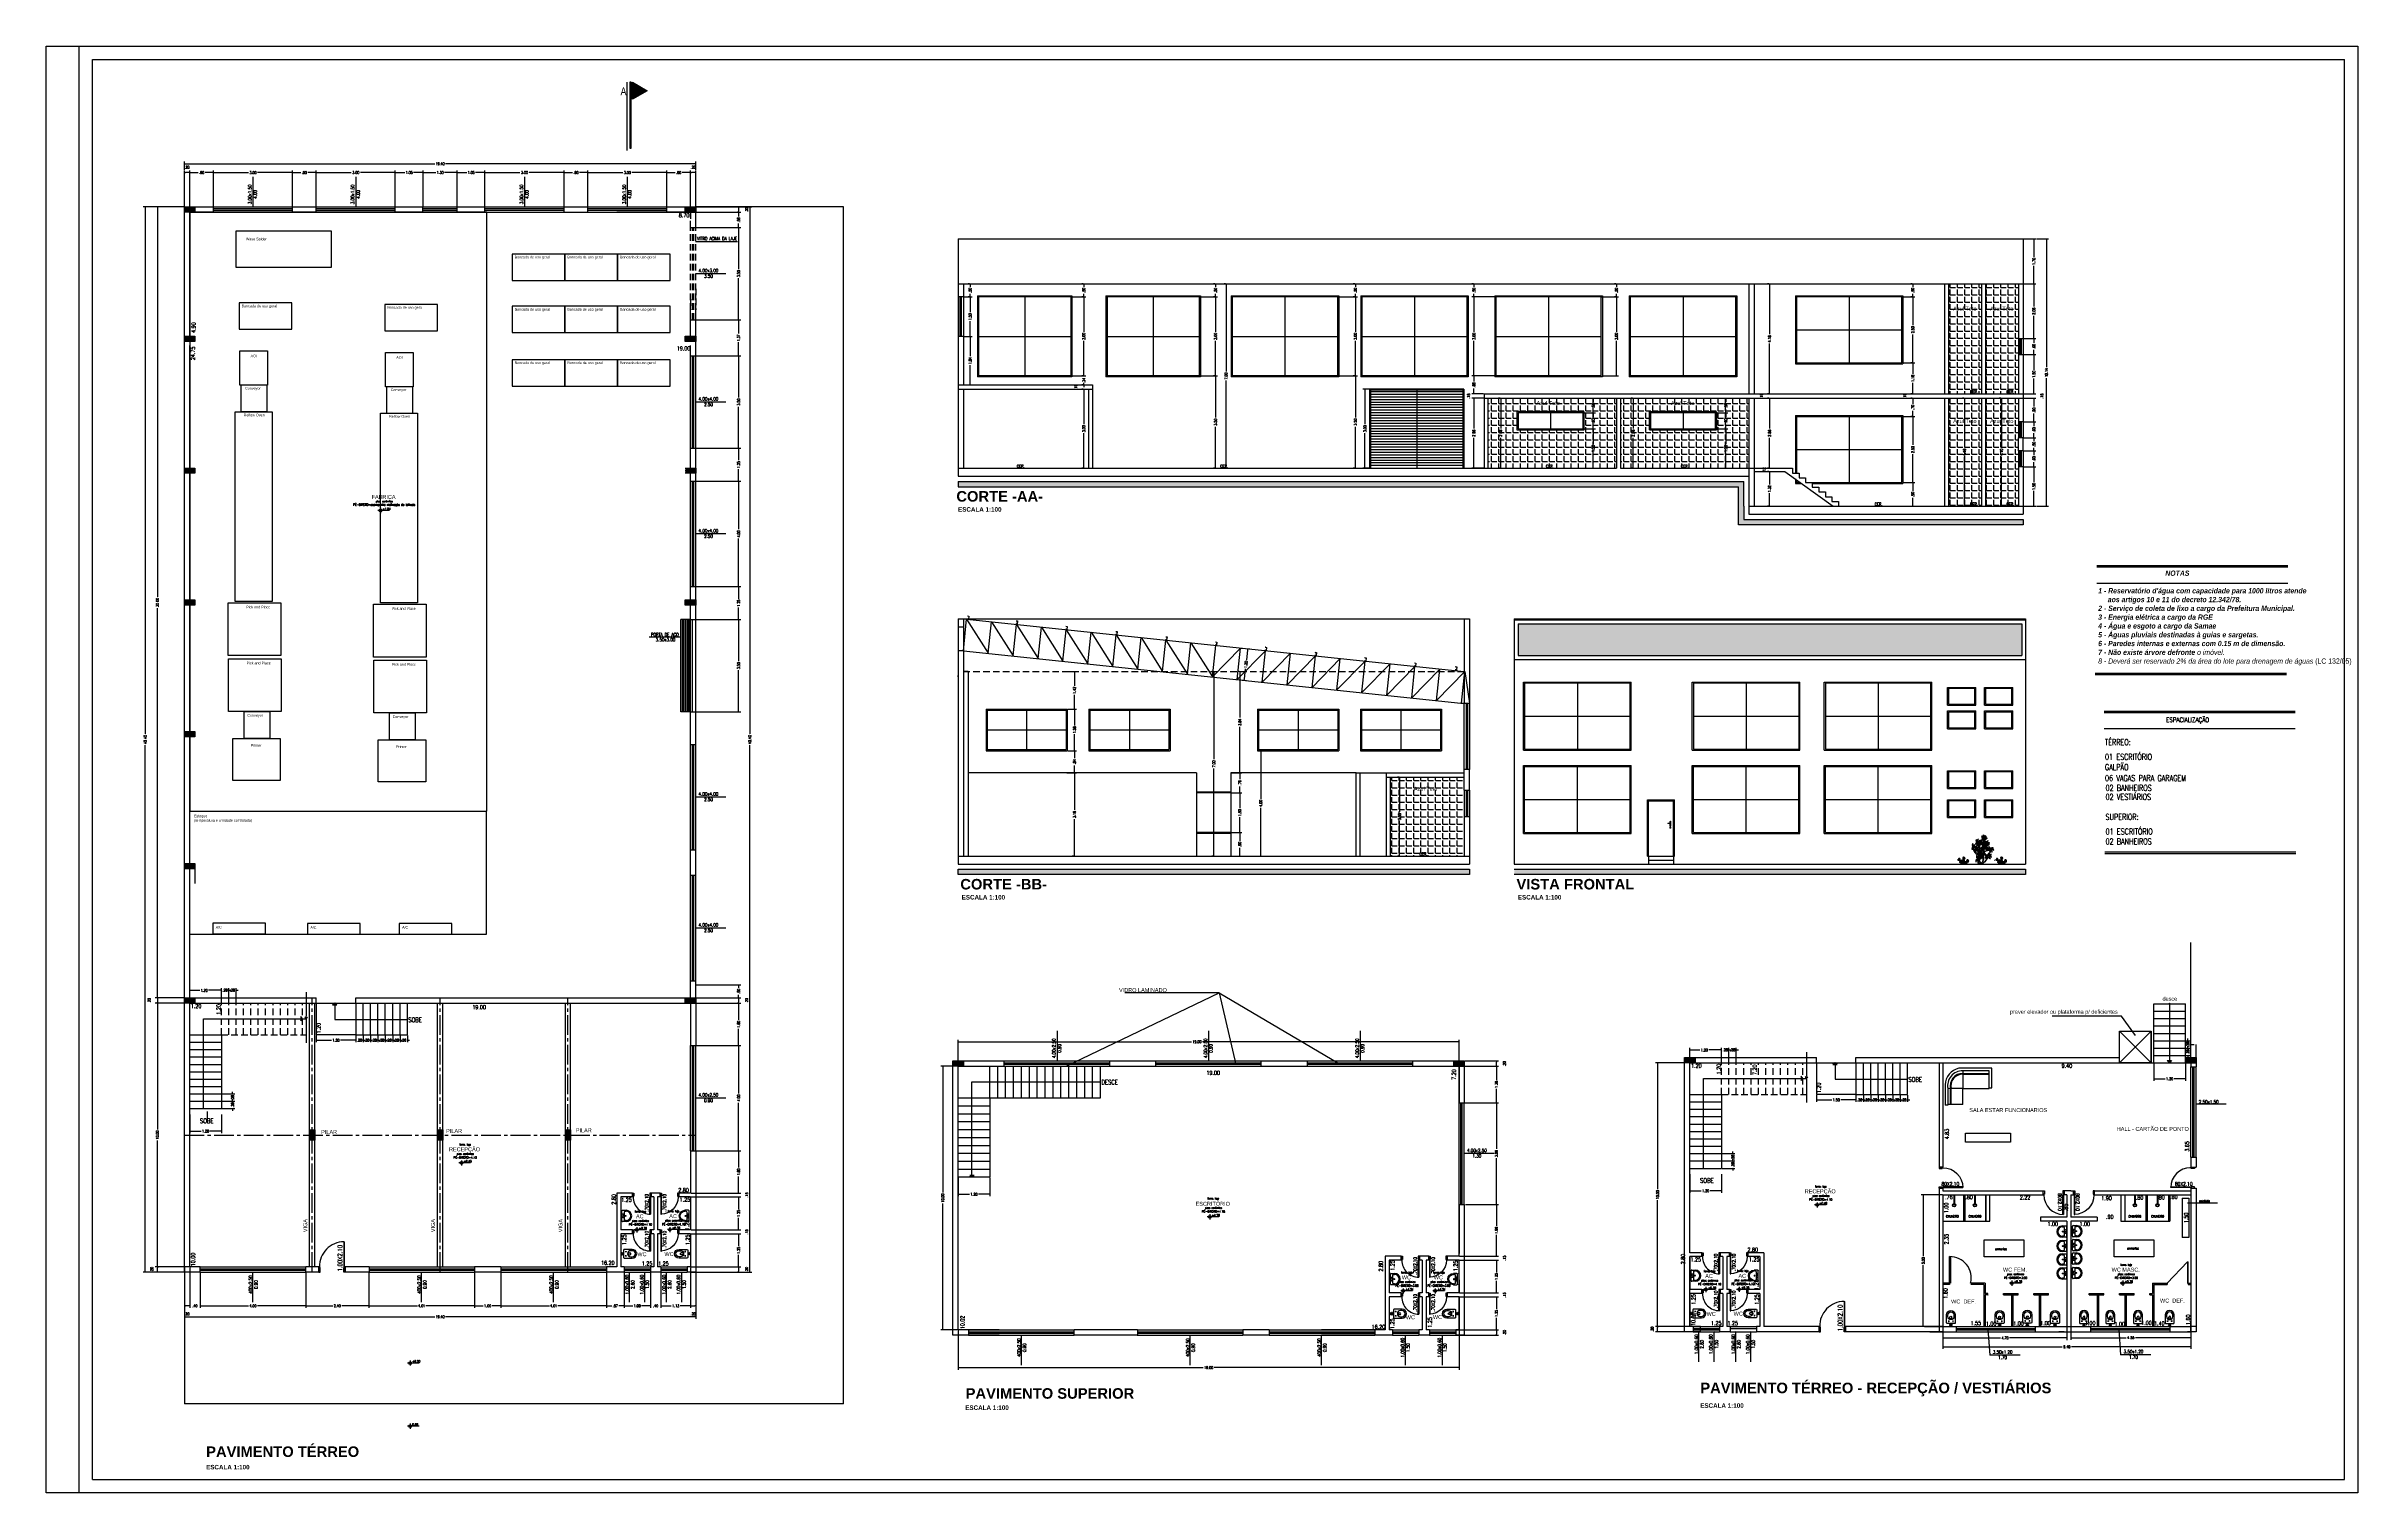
# Model space of a CAD drawing. Extents: x -4780 to 4154, y -1673 to 3208.
# Drawn here: x 630.7 to 718.4, y -482.7 to -427.8 of the extents above; entities that cross this region are included whole.
import ezdxf
from ezdxf.enums import TextEntityAlignment as Align

# ---------------------------------------------------------------- set-up
doc = ezdxf.new("R2010")
doc.units = 0
doc.header["$MEASUREMENT"] = 0
doc.header["$PDMODE"] = 34
doc.linetypes.add('CENTER2', pattern=[1.125, 0.75, -0.125, 0.125, -0.125])
doc.linetypes.add('HIDDEN', pattern=[0.375, 0.25, -0.125])
doc.layers.add('003 - Parede2', color=10, linetype='Continuous', lineweight=15)
doc.layers.add('TEXTO', color=5, linetype='Continuous', lineweight=9)
for name, color, linetype in [('BANZO_SUPERIOR', 3, 'Continuous'), ('BIBLIOT', 1, 'Continuous'), ('COTAS', 5, 'Continuous'), ('FUND-ESTACA20T', 30, 'Continuous'), ('JARDIM', 74, 'Continuous'), ('MAQUINAS', 7, 'Continuous'), ('MG', 5, 'Continuous'), ('móveis', 11, 'Continuous'), ('PENA01', 1, 'Continuous'), ('PENA02', 2, 'Continuous'), ('PENA025', 8, 'Continuous'), ('PENA04', 3, 'Continuous'), ('pena06', 4, 'Continuous'), ('PF', 9, 'Continuous'), ('PILARES', 6, 'Continuous'), ('VEGET', 74, 'Continuous'), ('VEGET-I', 74, 'Continuous'), ('VERMELHA', 10, 'Continuous')]:
    doc.layers.add(name, color=color, linetype=linetype)
doc.styles.add('ARIAL', font='txt', dxfattribs={"height": 0.35277})
doc.styles.add('CALIXTO', font='txt')
doc.styles.add('PADRAO_TXT', font='romans.shx')
doc.styles.add('ROMAND', font='romand.shx', dxfattribs={"width": 0.75})
doc.styles.add('ROMANS', font='romand.shx', dxfattribs={"width": 0.8})
doc.styles.add('SANSSERIFBOLD', font='sasb____.pfb', dxfattribs={"width": 0.8})
doc.styles.add('SCHOBK', font='txt', dxfattribs={"oblique": 15})
doc.styles.add('STYLE1', font='romand.shx', dxfattribs={"width": 0.8})
doc.dimstyles.new('CORTE100', dxfattribs={"dimtxt": 0.1, "dimasz": 0.04, "dimexe": 0.08, "dimexo": 0.02, "dimgap": 0.05, "dimtad": 0, "dimzin": 4, "dimdsep": 46, "dimtxsty": 'ROMANS', "dimblk1": 'DOT', "dimblk2": 'DOT', "dimsah": 1, "dimcen": 0.09, "dimclrd": 30, "dimclre": 30, "dimclrt": 5, "dimadec": 0, "dimazin": 0, "dimtfac": 1, "dimtofl": 0, "dimtmove": 2, "dimatfit": 3, "dimldrblk": 'DOT', "dimfxl": 1, "dimtolj": 1, "dimtzin": 0, "dimarcsym": 0})
doc.dimstyles.new('INTERNA', dxfattribs={"dimscale": 0, "dimtxt": 0.15, "dimasz": 0.1, "dimexe": 0.1, "dimexo": 0.16, "dimgap": 0.09, "dimtad": 1, "dimzin": 4, "dimdsep": 46, "dimtxsty": 'ROMANS', "dimblk1": 'OBLIQUE', "dimblk2": 'OBLIQUE', "dimsah": 1, "dimcen": 0.09, "dimse1": 1, "dimse2": 1, "dimsd1": 1, "dimsd2": 1, "dimclrd": 4, "dimclre": 4, "dimadec": 0, "dimazin": 0, "dimtfac": 0.666667, "dimtofl": 0, "dimtmove": 2, "dimatfit": 3, "dimldrblk": 'OBLIQUE', "dimfxl": 1, "dimtolj": 1, "dimtzin": 0, "dimarcsym": 0})
pattern_1 = [(0, (-1.62855, 0), (0, 0.275), [0.2, -0.075]), (90, (-1.62855, 0), (-0.275, 2e-17), [0.2, -0.075])]

# ---------------------------------------------------------------- blocks, each defined once
blk = doc.blocks.new('DOT')
at = {"layer": 'PENA01', "color": 0, "linetype": 'ByBlock'}
blk.add_line((-0.5, 0), (-1, 0), dxfattribs=at)
at = {"layer": 'PENA01', "color": 0, "linetype": 'ByBlock', "const_width": 0.5}
blk.add_lwpolyline([(-0.25, 0, 1), (0.25, 0, 1)], format="xyb", close=True, dxfattribs=at)
blk = doc.blocks.new('*D5')
at = {"layer": 'COTAS', "color": 30, "linetype": 'Continuous', "lineweight": -2, "transparency": 16777216}
for p, q in [((635.919, -433.919), (634.831, -433.919)), ((634.911, -433.959), (634.911, -448.707)), ((634.911, -463.879), (634.911, -449.131)), ((635.919, -463.919), (634.831, -463.919))]:
    blk.add_line(p, q, dxfattribs=at)
at = {"layer": 'DEFPOINTS', "color": 0, "linetype": 'Continuous', "transparency": 16777216}
for p in [(635.939, -433.919), (634.911, -463.919), (635.939, -463.919)]:
    blk.add_point(p, dxfattribs=at)
at = {"layer": 'COTAS', "color": 30, "linetype": 'Continuous', "lineweight": -2, "transparency": 16777216, "xscale": 0.04, "yscale": 0.04, "zscale": 0.04}
for p, rotation in [((634.911, -433.919), 90), ((634.911, -463.919), 270)]:
    blk.add_blockref('DOT', p, dxfattribs=dict(at, rotation=rotation))
at = {"layer": 'COTAS', "color": 5, "linetype": 'Continuous', "transparency": 16777216, "insert": (634.911, -448.919), "char_height": 0.1, "attachment_point": 5, "rotation": 90, "style": 'ROMANS'}
blk.add_mtext('\\A1;30.00', dxfattribs=at)
blk = doc.blocks.new('*D6')
at = {"color": 30, "linetype": 'Continuous', "lineweight": -2, "transparency": 16777216}
for p, q in [((665.29, -476.531), (665.29, -478.023)), ((684.29, -476.531), (684.29, -478.023)), ((665.33, -477.943), (674.583, -477.943)), ((684.25, -477.943), (674.996, -477.943))]:
    blk.add_line(p, q, dxfattribs=at)
at = {"layer": 'DEFPOINTS', "color": 0, "linetype": 'Continuous', "transparency": 16777216}
for p in [(665.29, -476.511), (684.29, -476.511), (684.29, -477.943)]:
    blk.add_point(p, dxfattribs=at)
at = {"color": 30, "linetype": 'Continuous', "lineweight": -2, "transparency": 16777216, "xscale": 0.04, "yscale": 0.04, "zscale": 0.04, "rotation": 180}
blk.add_blockref('DOT', (665.29, -477.943), dxfattribs=at)
at = {"color": 30, "linetype": 'Continuous', "lineweight": -2, "transparency": 16777216, "xscale": 0.04, "yscale": 0.04, "zscale": 0.04}
blk.add_blockref('DOT', (684.29, -477.943), dxfattribs=at)
at = {"color": 5, "linetype": 'Continuous', "transparency": 16777216, "insert": (674.79, -477.943), "char_height": 0.1, "attachment_point": 5, "style": 'ROMANS'}
blk.add_mtext('\\A1;19.00', dxfattribs=at)
blk = doc.blocks.new('*D7')
at = {"color": 30, "linetype": 'Continuous', "lineweight": -2, "transparency": 16777216}
for p, q in [((665.27, -466.511), (664.627, -466.511)), ((664.707, -466.551), (664.707, -471.305)), ((664.707, -476.471), (664.707, -471.718)), ((665.27, -476.511), (664.627, -476.511))]:
    blk.add_line(p, q, dxfattribs=at)
at = {"layer": 'DEFPOINTS', "color": 0, "linetype": 'Continuous', "transparency": 16777216}
for p in [(665.29, -466.511), (664.707, -476.511), (665.29, -476.511)]:
    blk.add_point(p, dxfattribs=at)
at = {"color": 30, "linetype": 'Continuous', "lineweight": -2, "transparency": 16777216, "xscale": 0.04, "yscale": 0.04, "zscale": 0.04}
for p, rotation in [((664.707, -466.511), 90), ((664.707, -476.511), 270)]:
    blk.add_blockref('DOT', p, dxfattribs=dict(at, rotation=rotation))
at = {"color": 5, "linetype": 'Continuous', "transparency": 16777216, "insert": (664.707, -471.511), "char_height": 0.1, "attachment_point": 5, "rotation": 90, "style": 'ROMANS'}
blk.add_mtext('\\A1;10.00', dxfattribs=at)
blk = doc.blocks.new('BACIA-5')
for p, q in [((-0.167, 0.438), (-0.167, 0.137)), ((-0.14, 0.11), (0.139, 0.11)), ((-0.117, 0.438), (-0.117, 0.38)), ((-0.058, 0.2), (-0.104, 0.2)), ((-0.081, 0.177), (-0.081, 0.223)), ((-0.045, 0.11), (-0.045, 0.092)), ((-0.045, 0.011), (-0.045, 0.029)), ((0.045, 0.011), (-0.045, 0.011)), ((-0.036, 0.292), (-0.036, 0.352)), ((-0.032, 0.078), (0.032, 0.078)), ((-0.032, 0.042), (0.032, 0.042)), ((-0.023, 0.042), (-0.023, 0.078)), ((0, 0.02), (0, 0)), ((0.022, 0.042), (0.022, 0.078)), ((0.036, 0.292), (0.036, 0.352)), ((0.045, 0.11), (0.045, 0.092)), ((0.045, 0.011), (0.045, 0.029)), ((0.104, 0.2), (0.058, 0.2)), ((0.081, 0.177), (0.081, 0.223)), ((0.117, 0.38), (0.117, 0.438)), ((0.166, 0.137), (0.166, 0.438))]:
    blk.add_line(p, q)
for centre in [(-0.081, 0.2), (0.081, 0.2)]:
    blk.add_circle(centre, 0.009)
for centre, radius, start, end in [((0, 0.438), 0.167, 0, 180), ((-0.14, 0.137), 0.027, 180, 270), ((0, 0.438), 0.117, 0, 180), ((0, 0.38), 0.117, 180, 0), ((-0.032, 0.092), 0.0135, 180, 270), ((-0.032, 0.029), 0.0135, 90, 180), ((0, 0.352), 0.036, 0, 180), ((0, 0.388), 0.102, 249.37079, 290.62921), ((0.032, 0.092), 0.0135, 270, 0), ((0.032, 0.029), 0.0135, 0, 90), ((0.139, 0.137), 0.027, 270, 0)]:
    blk.add_arc(centre, radius, start, end)
blk = doc.blocks.new('*D8')
at = {"color": 30, "linetype": 'Continuous', "lineweight": -2, "transparency": 16777216}
for p, q in [((676.025, -450.65), (676.348, -450.684)), ((676.147, -451.829), (676.188, -451.44)), ((676.264, -450.716), (676.223, -451.105)), ((675.899, -451.844), (676.222, -451.878))]:
    blk.add_line(p, q, dxfattribs=at)
at = {"layer": 'DEFPOINTS', "color": 0, "linetype": 'Continuous', "transparency": 16777216}
for p in [(676.005, -450.648), (675.879, -451.841), (676.142, -451.869)]:
    blk.add_point(p, dxfattribs=at)
at = {"color": 30, "linetype": 'Continuous', "lineweight": -2, "transparency": 16777216, "xscale": 0.04, "yscale": 0.04, "zscale": 0.04}
for p, rotation in [((676.268, -450.676), 83.99099404250435), ((676.142, -451.869), 263.9909940425043)]:
    blk.add_blockref('DOT', p, dxfattribs=dict(at, rotation=rotation))
at = {"color": 5, "linetype": 'Continuous', "transparency": 16777216, "insert": (676.205, -451.272), "char_height": 0.1, "attachment_point": 5, "rotation": 83.99099, "style": 'ROMANS'}
blk.add_mtext('\\A1;1.20', dxfattribs=at)
blk = doc.blocks.new('Lavatpeq')
for p, q in [((-0.193, 0), (0.193, 0)), ((0, -0.012), (0, 0.012)), ((-0.214, -0.156), (-0.214, -0.021)), ((-0.178, -0.156), (-0.178, -0.119)), ((0.143, -0.084), (-0.143, -0.084)), ((-0.041, -0.042), (-0.085, -0.042)), ((-0.063, -0.064), (-0.063, -0.02)), ((0.025, -0.14), (-0.025, -0.14)), ((0.012, -0.042), (-0.012, -0.042)), ((0, -0.054), (0, -0.03)), ((0, -0.165), (0, -0.114)), ((0.085, -0.042), (0.041, -0.042)), ((0.063, -0.064), (0.063, -0.02)), ((0.178, -0.119), (0.178, -0.156)), ((0.214, -0.021), (0.214, -0.156))]:
    blk.add_line(p, q)
for centre, radius in [((-0.063, -0.042), 0.0123), ((0, -0.14), 0.0158), ((0, -0.042), 0.007), ((0, -0.14), 0.00525), ((0.063, -0.042), 0.0123)]:
    blk.add_circle(centre, radius)
for centre, radius, start, end in [((-0.193, -0.021), 0.021, 90, 180), ((0, -0.156), 0.214, 180, 0), ((-0.143, -0.119), 0.035, 90, 180), ((0, -0.156), 0.178, 180, 0), ((0.143, -0.119), 0.035, 0, 90), ((0.193, -0.021), 0.021, 0, 90)]:
    blk.add_arc(centre, radius, start, end)
blk = doc.blocks.new('*D9')
at = {"layer": 'COTAS', "color": 30, "linetype": 'Continuous', "lineweight": -2, "transparency": 16777216}
for p, q in [((637.299, -463.624), (637.259, -463.624)), ((637.339, -464.099), (637.339, -463.544)), ((637.619, -464.099), (637.619, -463.544)), ((637.659, -463.624), (637.699, -463.624))]:
    blk.add_line(p, q, dxfattribs=at)
at = {"layer": 'DEFPOINTS', "color": 0, "linetype": 'Continuous', "transparency": 16777216}
for p in [(637.619, -463.624), (637.339, -464.119), (637.619, -464.119)]:
    blk.add_point(p, dxfattribs=at)
at = {"layer": 'COTAS', "color": 30, "linetype": 'Continuous', "lineweight": -2, "transparency": 16777216, "xscale": 0.04, "yscale": 0.04, "zscale": 0.04}
blk.add_blockref('DOT', (637.339, -463.624), dxfattribs=at)
at = {"layer": 'COTAS', "color": 30, "linetype": 'Continuous', "lineweight": -2, "transparency": 16777216, "xscale": 0.04, "yscale": 0.04, "zscale": 0.04, "rotation": 180}
blk.add_blockref('DOT', (637.619, -463.624), dxfattribs=at)
at = {"layer": 'COTAS', "color": 5, "linetype": 'Continuous', "transparency": 16777216, "insert": (637.479, -463.624), "char_height": 0.1, "attachment_point": 5, "style": 'ROMANS'}
blk.add_mtext('\\A1;.28', dxfattribs=at)
blk = doc.blocks.new('*D10')
at = {"layer": 'COTAS', "color": 30, "linetype": 'Continuous', "lineweight": -2, "transparency": 16777216}
for p, q in [((637.579, -463.624), (637.539, -463.624)), ((637.619, -464.099), (637.619, -463.544)), ((637.899, -464.099), (637.899, -463.544)), ((637.939, -463.624), (637.979, -463.624))]:
    blk.add_line(p, q, dxfattribs=at)
at = {"layer": 'DEFPOINTS', "color": 0, "linetype": 'Continuous', "transparency": 16777216}
for p in [(637.899, -463.624), (637.619, -464.119), (637.899, -464.119)]:
    blk.add_point(p, dxfattribs=at)
at = {"layer": 'COTAS', "color": 30, "linetype": 'Continuous', "lineweight": -2, "transparency": 16777216, "xscale": 0.04, "yscale": 0.04, "zscale": 0.04}
blk.add_blockref('DOT', (637.619, -463.624), dxfattribs=at)
at = {"layer": 'COTAS', "color": 30, "linetype": 'Continuous', "lineweight": -2, "transparency": 16777216, "xscale": 0.04, "yscale": 0.04, "zscale": 0.04, "rotation": 180}
blk.add_blockref('DOT', (637.899, -463.624), dxfattribs=at)
at = {"layer": 'COTAS', "color": 5, "linetype": 'Continuous', "transparency": 16777216, "insert": (637.759, -463.624), "char_height": 0.1, "attachment_point": 5, "style": 'ROMANS'}
blk.add_mtext('\\A1;.28', dxfattribs=at)
blk = doc.blocks.new('*D11')
at = {"layer": 'COTAS', "color": 30, "linetype": 'Continuous', "lineweight": -2, "transparency": 16777216}
for p, q in [((636.139, -468.339), (636.139, -469.053)), ((636.179, -468.973), (636.571, -468.973)), ((637.299, -468.973), (636.907, -468.973)), ((637.339, -468.339), (637.339, -469.053))]:
    blk.add_line(p, q, dxfattribs=at)
at = {"layer": 'DEFPOINTS', "color": 0, "linetype": 'Continuous', "transparency": 16777216}
for p in [(636.139, -468.319), (637.339, -468.319), (637.339, -468.973)]:
    blk.add_point(p, dxfattribs=at)
at = {"layer": 'COTAS', "color": 30, "linetype": 'Continuous', "lineweight": -2, "transparency": 16777216, "xscale": 0.04, "yscale": 0.04, "zscale": 0.04, "rotation": 180}
blk.add_blockref('DOT', (636.139, -468.973), dxfattribs=at)
at = {"layer": 'COTAS', "color": 30, "linetype": 'Continuous', "lineweight": -2, "transparency": 16777216, "xscale": 0.04, "yscale": 0.04, "zscale": 0.04}
blk.add_blockref('DOT', (637.339, -468.973), dxfattribs=at)
at = {"layer": 'COTAS', "color": 5, "linetype": 'Continuous', "transparency": 16777216, "insert": (636.739, -468.973), "char_height": 0.1, "attachment_point": 5, "style": 'ROMANS'}
blk.add_mtext('\\A1;1.20', dxfattribs=at)
blk = doc.blocks.new('*D12')
at = {"layer": 'DEFPOINTS', "color": 0, "transparency": 16777216}
for p in [(665.29, -470.711), (666.49, -470.711), (666.49, -471.365)]:
    blk.add_point(p, dxfattribs=at)
at = {"layer": 'PENA02', "color": 30, "lineweight": -2, "transparency": 16777216}
for p, q in [((665.29, -470.731), (665.29, -471.445)), ((666.49, -470.731), (666.49, -471.445)), ((665.33, -471.365), (665.721, -471.365)), ((666.45, -471.365), (666.058, -471.365))]:
    blk.add_line(p, q, dxfattribs=at)
at = {"layer": 'PENA02', "color": 30, "lineweight": -2, "transparency": 16777216, "xscale": 0.04, "yscale": 0.04, "zscale": 0.04, "rotation": 180}
blk.add_blockref('DOT', (665.29, -471.365), dxfattribs=at)
at = {"layer": 'PENA02', "color": 30, "lineweight": -2, "transparency": 16777216, "xscale": 0.04, "yscale": 0.04, "zscale": 0.04}
blk.add_blockref('DOT', (666.49, -471.365), dxfattribs=at)
at = {"layer": 'PENA02', "color": 5, "transparency": 16777216, "insert": (665.89, -471.365), "char_height": 0.1, "attachment_point": 5, "style": 'ROMANS'}
blk.add_mtext('\\A1;1.20', dxfattribs=at)
blk = doc.blocks.new('P6015')
for points in [[(0.05, 0.003), (0.05, 0.128), (0.025, 0.128), (0.025, 0.153), (0, 0.153), (0, 0.003)], [(0.025, 0.153), (0.025, 0.803), (0.05, 0.803), (0.05, 0.153)], [(0.65, 0.003), (0.65, 0.128), (0.675, 0.128), (0.675, 0.153), (0.7, 0.153), (0.7, 0.003)]]:
    blk.add_lwpolyline(points, close=True)
blk.add_arc((0.025, 0.153), 0.65, 0, 90)
blk = doc.blocks.new('*D13')
at = {"color": 30, "linetype": 'Continuous', "lineweight": -2, "transparency": 16777216}
for p, q in [((665.29, -466.491), (665.29, -465.503)), ((665.33, -465.583), (674.141, -465.583)), ((684.25, -465.583), (674.553, -465.583)), ((684.29, -466.491), (684.29, -465.503))]:
    blk.add_line(p, q, dxfattribs=at)
at = {"layer": 'DEFPOINTS', "color": 0, "linetype": 'Continuous', "transparency": 16777216}
for p in [(684.29, -465.583), (665.29, -466.511), (684.29, -466.511)]:
    blk.add_point(p, dxfattribs=at)
at = {"color": 30, "linetype": 'Continuous', "lineweight": -2, "transparency": 16777216, "xscale": 0.04, "yscale": 0.04, "zscale": 0.04, "rotation": 180}
blk.add_blockref('DOT', (665.29, -465.583), dxfattribs=at)
at = {"color": 30, "linetype": 'Continuous', "lineweight": -2, "transparency": 16777216, "xscale": 0.04, "yscale": 0.04, "zscale": 0.04}
blk.add_blockref('DOT', (684.29, -465.583), dxfattribs=at)
at = {"color": 5, "linetype": 'Continuous', "transparency": 16777216, "insert": (674.347, -465.583), "char_height": 0.1, "attachment_point": 5, "style": 'ROMANS'}
blk.add_mtext('\\A1;19.00', dxfattribs=at)
blk = doc.blocks.new('*D14')
at = {"layer": 'COTAS', "color": 30, "linetype": 'Continuous', "lineweight": -2, "transparency": 16777216}
for p, q in [((635.919, -464.119), (634.831, -464.119)), ((634.911, -464.159), (634.911, -468.913)), ((634.911, -474.079), (634.911, -469.325)), ((636.119, -474.119), (634.831, -474.119))]:
    blk.add_line(p, q, dxfattribs=at)
at = {"layer": 'DEFPOINTS', "color": 0, "linetype": 'Continuous', "transparency": 16777216}
for p in [(635.939, -464.119), (634.911, -474.119), (636.139, -474.119)]:
    blk.add_point(p, dxfattribs=at)
at = {"layer": 'COTAS', "color": 30, "linetype": 'Continuous', "lineweight": -2, "transparency": 16777216, "xscale": 0.04, "yscale": 0.04, "zscale": 0.04}
for p, rotation in [((634.911, -464.119), 90), ((634.911, -474.119), 270)]:
    blk.add_blockref('DOT', p, dxfattribs=dict(at, rotation=rotation))
at = {"layer": 'COTAS', "color": 5, "linetype": 'Continuous', "transparency": 16777216, "insert": (634.911, -469.119), "char_height": 0.1, "attachment_point": 5, "rotation": 90, "style": 'ROMANS'}
blk.add_mtext('\\A1;10.00', dxfattribs=at)
blk = doc.blocks.new('*D15')
at = {"layer": 'COTAS', "color": 30, "linetype": 'Continuous', "lineweight": -2, "transparency": 16777216}
for p, q in [((634.891, -463.919), (634.831, -463.919)), ((634.891, -464.119), (634.831, -464.119)), ((634.911, -463.959), (634.911, -464.079))]:
    blk.add_line(p, q, dxfattribs=at)
at = {"layer": 'DEFPOINTS', "color": 0, "linetype": 'Continuous', "transparency": 16777216}
for p in [(634.911, -463.919), (634.911, -464.119), (634.911, -464.119)]:
    blk.add_point(p, dxfattribs=at)
at = {"layer": 'COTAS', "color": 30, "linetype": 'Continuous', "lineweight": -2, "transparency": 16777216, "xscale": 0.04, "yscale": 0.04, "zscale": 0.04}
for p, rotation in [((634.911, -463.919), 90), ((634.911, -464.119), 270)]:
    blk.add_blockref('DOT', p, dxfattribs=dict(at, rotation=rotation))
at = {"layer": 'COTAS', "color": 5, "linetype": 'Continuous', "transparency": 16777216, "insert": (634.606, -464.019), "char_height": 0.1, "attachment_point": 5, "rotation": 90, "style": 'ROMANS'}
blk.add_mtext('\\A1;.20', dxfattribs=at)
blk = doc.blocks.new('*D16')
at = {"color": 30, "linetype": 'Continuous', "lineweight": -2, "transparency": 16777216}
for p, q in [((635.919, -474.119), (634.831, -474.119)), ((635.919, -474.319), (634.831, -474.319)), ((634.911, -474.279), (634.911, -474.159))]:
    blk.add_line(p, q, dxfattribs=at)
at = {"layer": 'DEFPOINTS', "color": 0, "linetype": 'Continuous', "transparency": 16777216}
for p in [(634.911, -474.119), (635.939, -474.119), (635.939, -474.319)]:
    blk.add_point(p, dxfattribs=at)
at = {"color": 30, "linetype": 'Continuous', "lineweight": -2, "transparency": 16777216, "xscale": 0.04, "yscale": 0.04, "zscale": 0.04}
for p, rotation in [((634.911, -474.119), 90), ((634.911, -474.319), 270)]:
    blk.add_blockref('DOT', p, dxfattribs=dict(at, rotation=rotation))
at = {"color": 5, "linetype": 'Continuous', "transparency": 16777216, "insert": (634.706, -474.219), "char_height": 0.1, "attachment_point": 5, "rotation": 90, "style": 'ROMANS'}
blk.add_mtext('\\A1;.20', dxfattribs=at)
blk = doc.blocks.new('*D18')
at = {"color": 30, "linetype": 'Continuous', "lineweight": -2, "transparency": 16777216}
for p, q in [((635.939, -474.139), (635.939, -475.678)), ((636.139, -474.139), (636.139, -475.678)), ((636.099, -475.598), (635.979, -475.598))]:
    blk.add_line(p, q, dxfattribs=at)
at = {"layer": 'DEFPOINTS', "color": 0, "linetype": 'Continuous', "transparency": 16777216}
for p in [(635.939, -474.119), (636.139, -474.119), (635.939, -475.598)]:
    blk.add_point(p, dxfattribs=at)
at = {"color": 30, "linetype": 'Continuous', "lineweight": -2, "transparency": 16777216, "xscale": 0.04, "yscale": 0.04, "zscale": 0.04, "rotation": 180}
blk.add_blockref('DOT', (635.939, -475.598), dxfattribs=at)
at = {"color": 30, "linetype": 'Continuous', "lineweight": -2, "transparency": 16777216, "xscale": 0.04, "yscale": 0.04, "zscale": 0.04}
blk.add_blockref('DOT', (636.139, -475.598), dxfattribs=at)
at = {"color": 5, "linetype": 'Continuous', "transparency": 16777216, "insert": (636.039, -475.903), "char_height": 0.1, "attachment_point": 5, "style": 'ROMANS'}
blk.add_mtext('\\A1;.20', dxfattribs=at)
blk = doc.blocks.new('*D19')
at = {"color": 30, "linetype": 'Continuous', "lineweight": -2, "transparency": 16777216}
for p, q in [((636.139, -474.339), (636.139, -475.678)), ((636.539, -474.339), (636.539, -475.678)), ((636.099, -475.598), (636.059, -475.598)), ((636.579, -475.598), (636.619, -475.598))]:
    blk.add_line(p, q, dxfattribs=at)
at = {"layer": 'DEFPOINTS', "color": 0, "linetype": 'Continuous', "transparency": 16777216}
for p in [(636.139, -474.319), (636.539, -474.319), (636.539, -475.598)]:
    blk.add_point(p, dxfattribs=at)
at = {"color": 30, "linetype": 'Continuous', "lineweight": -2, "transparency": 16777216, "xscale": 0.04, "yscale": 0.04, "zscale": 0.04}
blk.add_blockref('DOT', (636.139, -475.598), dxfattribs=at)
at = {"color": 30, "linetype": 'Continuous', "lineweight": -2, "transparency": 16777216, "xscale": 0.04, "yscale": 0.04, "zscale": 0.04, "rotation": 180}
blk.add_blockref('DOT', (636.539, -475.598), dxfattribs=at)
at = {"color": 5, "linetype": 'Continuous', "transparency": 16777216, "insert": (636.339, -475.598), "char_height": 0.1, "attachment_point": 5, "style": 'ROMANS'}
blk.add_mtext('\\A1;.40', dxfattribs=at)
blk = doc.blocks.new('*D20')
at = {"color": 30, "linetype": 'Continuous', "lineweight": -2, "transparency": 16777216}
for p, q in [((636.539, -474.359), (636.539, -475.678)), ((640.539, -474.339), (640.539, -475.678)), ((636.579, -475.598), (638.365, -475.598)), ((640.499, -475.598), (638.713, -475.598))]:
    blk.add_line(p, q, dxfattribs=at)
at = {"layer": 'DEFPOINTS', "color": 0, "linetype": 'Continuous', "transparency": 16777216}
for p in [(636.539, -474.339), (640.539, -474.319), (636.539, -475.598)]:
    blk.add_point(p, dxfattribs=at)
at = {"color": 30, "linetype": 'Continuous', "lineweight": -2, "transparency": 16777216, "xscale": 0.04, "yscale": 0.04, "zscale": 0.04, "rotation": 180}
blk.add_blockref('DOT', (636.539, -475.598), dxfattribs=at)
at = {"color": 30, "linetype": 'Continuous', "lineweight": -2, "transparency": 16777216, "xscale": 0.04, "yscale": 0.04, "zscale": 0.04}
blk.add_blockref('DOT', (640.539, -475.598), dxfattribs=at)
at = {"color": 5, "linetype": 'Continuous', "transparency": 16777216, "insert": (638.539, -475.598), "char_height": 0.1, "attachment_point": 5, "style": 'ROMANS'}
blk.add_mtext('\\A1;4.00', dxfattribs=at)
blk = doc.blocks.new('*D21')
at = {"color": 30, "linetype": 'Continuous', "lineweight": -2, "transparency": 16777216}
for p, q in [((640.539, -474.339), (640.539, -475.678)), ((642.934, -474.339), (642.934, -475.678)), ((640.579, -475.598), (641.563, -475.598)), ((642.894, -475.598), (641.91, -475.598))]:
    blk.add_line(p, q, dxfattribs=at)
at = {"layer": 'DEFPOINTS', "color": 0, "linetype": 'Continuous', "transparency": 16777216}
for p in [(640.539, -474.319), (642.934, -474.319), (642.934, -475.598)]:
    blk.add_point(p, dxfattribs=at)
at = {"color": 30, "linetype": 'Continuous', "lineweight": -2, "transparency": 16777216, "xscale": 0.04, "yscale": 0.04, "zscale": 0.04, "rotation": 180}
blk.add_blockref('DOT', (640.539, -475.598), dxfattribs=at)
at = {"color": 30, "linetype": 'Continuous', "lineweight": -2, "transparency": 16777216, "xscale": 0.04, "yscale": 0.04, "zscale": 0.04}
blk.add_blockref('DOT', (642.934, -475.598), dxfattribs=at)
at = {"color": 5, "linetype": 'Continuous', "transparency": 16777216, "insert": (641.737, -475.598), "char_height": 0.1, "attachment_point": 5, "style": 'ROMANS'}
blk.add_mtext('\\A1;2.40', dxfattribs=at)
blk = doc.blocks.new('*D22')
at = {"color": 30, "linetype": 'Continuous', "lineweight": -2, "transparency": 16777216}
for p, q in [((642.934, -474.359), (642.934, -475.678)), ((646.941, -474.339), (646.941, -475.678)), ((642.974, -475.598), (644.775, -475.598)), ((646.901, -475.598), (645.1, -475.598))]:
    blk.add_line(p, q, dxfattribs=at)
at = {"layer": 'DEFPOINTS', "color": 0, "linetype": 'Continuous', "transparency": 16777216}
for p in [(642.934, -474.339), (646.941, -474.319), (646.941, -475.598)]:
    blk.add_point(p, dxfattribs=at)
at = {"color": 30, "linetype": 'Continuous', "lineweight": -2, "transparency": 16777216, "xscale": 0.04, "yscale": 0.04, "zscale": 0.04, "rotation": 180}
blk.add_blockref('DOT', (642.934, -475.598), dxfattribs=at)
at = {"color": 30, "linetype": 'Continuous', "lineweight": -2, "transparency": 16777216, "xscale": 0.04, "yscale": 0.04, "zscale": 0.04}
blk.add_blockref('DOT', (646.941, -475.598), dxfattribs=at)
at = {"color": 5, "linetype": 'Continuous', "transparency": 16777216, "insert": (644.938, -475.598), "char_height": 0.1, "attachment_point": 5, "style": 'ROMANS'}
blk.add_mtext('\\A1;4.01', dxfattribs=at)
blk = doc.blocks.new('*D23')
at = {"color": 30, "linetype": 'Continuous', "lineweight": -2, "transparency": 16777216}
for p, q in [((646.941, -474.339), (646.941, -475.678)), ((647.941, -474.339), (647.941, -475.678)), ((646.981, -475.598), (647.273, -475.598)), ((647.901, -475.598), (647.609, -475.598))]:
    blk.add_line(p, q, dxfattribs=at)
at = {"layer": 'DEFPOINTS', "color": 0, "linetype": 'Continuous', "transparency": 16777216}
for p in [(646.941, -474.319), (647.941, -474.319), (647.941, -475.598)]:
    blk.add_point(p, dxfattribs=at)
at = {"color": 30, "linetype": 'Continuous', "lineweight": -2, "transparency": 16777216, "xscale": 0.04, "yscale": 0.04, "zscale": 0.04, "rotation": 180}
blk.add_blockref('DOT', (646.941, -475.598), dxfattribs=at)
at = {"color": 30, "linetype": 'Continuous', "lineweight": -2, "transparency": 16777216, "xscale": 0.04, "yscale": 0.04, "zscale": 0.04}
blk.add_blockref('DOT', (647.941, -475.598), dxfattribs=at)
at = {"color": 5, "linetype": 'Continuous', "transparency": 16777216, "insert": (647.441, -475.598), "char_height": 0.1, "attachment_point": 5, "style": 'ROMANS'}
blk.add_mtext('\\A1;1.00', dxfattribs=at)
blk = doc.blocks.new('*D24')
at = {"color": 30, "linetype": 'Continuous', "lineweight": -2, "transparency": 16777216}
for p, q in [((647.941, -474.359), (647.941, -475.678)), ((651.949, -474.339), (651.949, -475.678)), ((647.981, -475.598), (649.783, -475.598)), ((651.909, -475.598), (650.107, -475.598))]:
    blk.add_line(p, q, dxfattribs=at)
at = {"layer": 'DEFPOINTS', "color": 0, "linetype": 'Continuous', "transparency": 16777216}
for p in [(647.941, -474.339), (651.949, -474.319), (651.949, -475.598)]:
    blk.add_point(p, dxfattribs=at)
at = {"color": 30, "linetype": 'Continuous', "lineweight": -2, "transparency": 16777216, "xscale": 0.04, "yscale": 0.04, "zscale": 0.04, "rotation": 180}
blk.add_blockref('DOT', (647.941, -475.598), dxfattribs=at)
at = {"color": 30, "linetype": 'Continuous', "lineweight": -2, "transparency": 16777216, "xscale": 0.04, "yscale": 0.04, "zscale": 0.04}
blk.add_blockref('DOT', (651.949, -475.598), dxfattribs=at)
at = {"color": 5, "linetype": 'Continuous', "transparency": 16777216, "insert": (649.945, -475.598), "char_height": 0.1, "attachment_point": 5, "style": 'ROMANS'}
blk.add_mtext('\\A1;4.01', dxfattribs=at)
blk = doc.blocks.new('*D25')
at = {"color": 30, "linetype": 'Continuous', "lineweight": -2, "transparency": 16777216}
for p, q in [((651.949, -474.339), (651.949, -475.678)), ((652.614, -474.339), (652.614, -475.678)), ((651.989, -475.598), (652.147, -475.598)), ((652.574, -475.598), (652.415, -475.598))]:
    blk.add_line(p, q, dxfattribs=at)
at = {"layer": 'DEFPOINTS', "color": 0, "linetype": 'Continuous', "transparency": 16777216}
for p in [(651.949, -474.319), (652.614, -474.319), (652.614, -475.598)]:
    blk.add_point(p, dxfattribs=at)
at = {"color": 30, "linetype": 'Continuous', "lineweight": -2, "transparency": 16777216, "xscale": 0.04, "yscale": 0.04, "zscale": 0.04, "rotation": 180}
blk.add_blockref('DOT', (651.949, -475.598), dxfattribs=at)
at = {"color": 30, "linetype": 'Continuous', "lineweight": -2, "transparency": 16777216, "xscale": 0.04, "yscale": 0.04, "zscale": 0.04}
blk.add_blockref('DOT', (652.614, -475.598), dxfattribs=at)
at = {"color": 5, "linetype": 'Continuous', "transparency": 16777216, "insert": (652.281, -475.598), "char_height": 0.1, "attachment_point": 5, "style": 'ROMANS'}
blk.add_mtext('\\A1;.67', dxfattribs=at)
blk = doc.blocks.new('*D26')
at = {"color": 30, "linetype": 'Continuous', "lineweight": -2, "transparency": 16777216}
for p, q in [((652.614, -474.339), (652.614, -475.678)), ((653.614, -474.339), (653.614, -475.678)), ((652.654, -475.598), (652.946, -475.598)), ((653.574, -475.598), (653.282, -475.598))]:
    blk.add_line(p, q, dxfattribs=at)
at = {"layer": 'DEFPOINTS', "color": 0, "linetype": 'Continuous', "transparency": 16777216}
for p in [(652.614, -474.319), (653.614, -474.319), (652.614, -475.598)]:
    blk.add_point(p, dxfattribs=at)
at = {"color": 30, "linetype": 'Continuous', "lineweight": -2, "transparency": 16777216, "xscale": 0.04, "yscale": 0.04, "zscale": 0.04, "rotation": 180}
blk.add_blockref('DOT', (652.614, -475.598), dxfattribs=at)
at = {"color": 30, "linetype": 'Continuous', "lineweight": -2, "transparency": 16777216, "xscale": 0.04, "yscale": 0.04, "zscale": 0.04}
blk.add_blockref('DOT', (653.614, -475.598), dxfattribs=at)
at = {"color": 5, "linetype": 'Continuous', "transparency": 16777216, "insert": (653.114, -475.598), "char_height": 0.1, "attachment_point": 5, "style": 'ROMANS'}
blk.add_mtext('\\A1;1.00', dxfattribs=at)
blk = doc.blocks.new('*D27')
at = {"color": 30, "linetype": 'Continuous', "lineweight": -2, "transparency": 16777216}
for p, q in [((653.614, -474.339), (653.614, -475.678)), ((654.014, -474.339), (654.014, -475.678)), ((653.574, -475.598), (653.534, -475.598)), ((654.054, -475.598), (654.094, -475.598))]:
    blk.add_line(p, q, dxfattribs=at)
at = {"layer": 'DEFPOINTS', "color": 0, "linetype": 'Continuous', "transparency": 16777216}
for p in [(653.614, -474.319), (654.014, -474.319), (654.014, -475.598)]:
    blk.add_point(p, dxfattribs=at)
at = {"color": 30, "linetype": 'Continuous', "lineweight": -2, "transparency": 16777216, "xscale": 0.04, "yscale": 0.04, "zscale": 0.04}
blk.add_blockref('DOT', (653.614, -475.598), dxfattribs=at)
at = {"color": 30, "linetype": 'Continuous', "lineweight": -2, "transparency": 16777216, "xscale": 0.04, "yscale": 0.04, "zscale": 0.04, "rotation": 180}
blk.add_blockref('DOT', (654.014, -475.598), dxfattribs=at)
at = {"color": 5, "linetype": 'Continuous', "transparency": 16777216, "insert": (653.814, -475.598), "char_height": 0.1, "attachment_point": 5, "style": 'ROMANS'}
blk.add_mtext('\\A1;.40', dxfattribs=at)
blk = doc.blocks.new('*D28')
at = {"color": 30, "linetype": 'Continuous', "lineweight": -2, "transparency": 16777216}
for p, q in [((655.139, -474.139), (655.139, -475.678)), ((654.014, -475.316), (654.014, -475.678)), ((654.054, -475.598), (654.408, -475.598)), ((655.099, -475.598), (654.745, -475.598))]:
    blk.add_line(p, q, dxfattribs=at)
at = {"layer": 'DEFPOINTS', "color": 0, "linetype": 'Continuous', "transparency": 16777216}
for p in [(655.139, -474.119), (654.014, -475.296), (654.014, -475.598)]:
    blk.add_point(p, dxfattribs=at)
at = {"color": 30, "linetype": 'Continuous', "lineweight": -2, "transparency": 16777216, "xscale": 0.04, "yscale": 0.04, "zscale": 0.04, "rotation": 180}
blk.add_blockref('DOT', (654.014, -475.598), dxfattribs=at)
at = {"color": 30, "linetype": 'Continuous', "lineweight": -2, "transparency": 16777216, "xscale": 0.04, "yscale": 0.04, "zscale": 0.04}
blk.add_blockref('DOT', (655.139, -475.598), dxfattribs=at)
at = {"color": 5, "linetype": 'Continuous', "transparency": 16777216, "insert": (654.576, -475.598), "char_height": 0.1, "attachment_point": 5, "style": 'ROMANS'}
blk.add_mtext('\\A1;1.13', dxfattribs=at)
blk = doc.blocks.new('*D29')
at = {"color": 30, "linetype": 'Continuous', "lineweight": -2, "transparency": 16777216}
for p, q in [((655.139, -474.139), (655.139, -475.678)), ((655.339, -474.339), (655.339, -475.678)), ((655.179, -475.598), (655.299, -475.598))]:
    blk.add_line(p, q, dxfattribs=at)
at = {"layer": 'DEFPOINTS', "color": 0, "linetype": 'Continuous', "transparency": 16777216}
for p in [(655.139, -474.119), (655.339, -474.319), (655.339, -475.598)]:
    blk.add_point(p, dxfattribs=at)
at = {"color": 30, "linetype": 'Continuous', "lineweight": -2, "transparency": 16777216, "xscale": 0.04, "yscale": 0.04, "zscale": 0.04, "rotation": 180}
blk.add_blockref('DOT', (655.139, -475.598), dxfattribs=at)
at = {"color": 30, "linetype": 'Continuous', "lineweight": -2, "transparency": 16777216, "xscale": 0.04, "yscale": 0.04, "zscale": 0.04}
blk.add_blockref('DOT', (655.339, -475.598), dxfattribs=at)
at = {"color": 5, "linetype": 'Continuous', "transparency": 16777216, "insert": (655.239, -475.903), "char_height": 0.1, "attachment_point": 5, "style": 'ROMANS'}
blk.add_mtext('\\A1;.20', dxfattribs=at)
blk = doc.blocks.new('*D30')
at = {"color": 30, "linetype": 'Continuous', "lineweight": -2, "transparency": 16777216}
for p, q in [((635.939, -434.099), (635.939, -432.534)), ((636.099, -432.614), (635.979, -432.614)), ((636.139, -434.099), (636.139, -432.534))]:
    blk.add_line(p, q, dxfattribs=at)
at = {"layer": 'DEFPOINTS', "color": 0, "linetype": 'Continuous', "transparency": 16777216}
for p in [(635.939, -432.614), (635.939, -434.119), (636.139, -434.119)]:
    blk.add_point(p, dxfattribs=at)
at = {"color": 30, "linetype": 'Continuous', "lineweight": -2, "transparency": 16777216, "xscale": 0.04, "yscale": 0.04, "zscale": 0.04, "rotation": 180}
blk.add_blockref('DOT', (635.939, -432.614), dxfattribs=at)
at = {"color": 30, "linetype": 'Continuous', "lineweight": -2, "transparency": 16777216, "xscale": 0.04, "yscale": 0.04, "zscale": 0.04}
blk.add_blockref('DOT', (636.139, -432.614), dxfattribs=at)
at = {"color": 5, "linetype": 'Continuous', "transparency": 16777216, "insert": (636.039, -432.409), "char_height": 0.1, "attachment_point": 5, "style": 'ROMANS'}
blk.add_mtext('\\A1;.20', dxfattribs=at)
blk = doc.blocks.new('*D31')
at = {"color": 30, "linetype": 'Continuous', "lineweight": -2, "transparency": 16777216}
for p, q in [((636.139, -433.899), (636.139, -432.534)), ((636.179, -432.614), (636.455, -432.614)), ((636.999, -432.614), (636.723, -432.614)), ((637.039, -433.899), (637.039, -432.534))]:
    blk.add_line(p, q, dxfattribs=at)
at = {"layer": 'DEFPOINTS', "color": 0, "linetype": 'Continuous', "transparency": 16777216}
for p in [(636.139, -432.614), (636.139, -433.919), (637.039, -433.919)]:
    blk.add_point(p, dxfattribs=at)
at = {"color": 30, "linetype": 'Continuous', "lineweight": -2, "transparency": 16777216, "xscale": 0.04, "yscale": 0.04, "zscale": 0.04, "rotation": 180}
blk.add_blockref('DOT', (636.139, -432.614), dxfattribs=at)
at = {"color": 30, "linetype": 'Continuous', "lineweight": -2, "transparency": 16777216, "xscale": 0.04, "yscale": 0.04, "zscale": 0.04}
blk.add_blockref('DOT', (637.039, -432.614), dxfattribs=at)
at = {"color": 5, "linetype": 'Continuous', "transparency": 16777216, "insert": (636.589, -432.614), "char_height": 0.1, "attachment_point": 5, "style": 'ROMANS'}
blk.add_mtext('\\A1;.90', dxfattribs=at)
blk = doc.blocks.new('*D32')
at = {"color": 30, "linetype": 'Continuous', "lineweight": -2, "transparency": 16777216}
for p, q in [((637.039, -433.879), (637.039, -432.534)), ((637.079, -432.614), (638.365, -432.614)), ((639.999, -432.614), (638.713, -432.614)), ((640.039, -433.879), (640.039, -432.534))]:
    blk.add_line(p, q, dxfattribs=at)
at = {"layer": 'DEFPOINTS', "color": 0, "linetype": 'Continuous', "transparency": 16777216}
for p in [(640.039, -432.614), (637.039, -433.899), (640.039, -433.899)]:
    blk.add_point(p, dxfattribs=at)
at = {"color": 30, "linetype": 'Continuous', "lineweight": -2, "transparency": 16777216, "xscale": 0.04, "yscale": 0.04, "zscale": 0.04, "rotation": 180}
blk.add_blockref('DOT', (637.039, -432.614), dxfattribs=at)
at = {"color": 30, "linetype": 'Continuous', "lineweight": -2, "transparency": 16777216, "xscale": 0.04, "yscale": 0.04, "zscale": 0.04}
blk.add_blockref('DOT', (640.039, -432.614), dxfattribs=at)
at = {"color": 5, "linetype": 'Continuous', "transparency": 16777216, "insert": (638.539, -432.614), "char_height": 0.1, "attachment_point": 5, "style": 'ROMANS'}
blk.add_mtext('\\A1;3.00', dxfattribs=at)
blk = doc.blocks.new('*D33')
at = {"color": 30, "linetype": 'Continuous', "lineweight": -2, "transparency": 16777216}
for p, q in [((640.039, -433.899), (640.039, -432.534)), ((640.079, -432.614), (640.355, -432.614)), ((640.899, -432.614), (640.623, -432.614)), ((640.939, -433.899), (640.939, -432.534))]:
    blk.add_line(p, q, dxfattribs=at)
at = {"layer": 'DEFPOINTS', "color": 0, "linetype": 'Continuous', "transparency": 16777216}
for p in [(640.039, -432.614), (640.039, -433.919), (640.939, -433.919)]:
    blk.add_point(p, dxfattribs=at)
at = {"color": 30, "linetype": 'Continuous', "lineweight": -2, "transparency": 16777216, "xscale": 0.04, "yscale": 0.04, "zscale": 0.04, "rotation": 180}
blk.add_blockref('DOT', (640.039, -432.614), dxfattribs=at)
at = {"color": 30, "linetype": 'Continuous', "lineweight": -2, "transparency": 16777216, "xscale": 0.04, "yscale": 0.04, "zscale": 0.04}
blk.add_blockref('DOT', (640.939, -432.614), dxfattribs=at)
at = {"color": 5, "linetype": 'Continuous', "transparency": 16777216, "insert": (640.489, -432.614), "char_height": 0.1, "attachment_point": 5, "style": 'ROMANS'}
blk.add_mtext('\\A1;.90', dxfattribs=at)
blk = doc.blocks.new('*D34')
at = {"color": 30, "linetype": 'Continuous', "lineweight": -2, "transparency": 16777216}
for p, q in [((640.939, -433.899), (640.939, -432.534)), ((640.979, -432.614), (642.265, -432.614)), ((643.899, -432.614), (642.613, -432.614)), ((643.939, -433.899), (643.939, -432.534))]:
    blk.add_line(p, q, dxfattribs=at)
at = {"layer": 'DEFPOINTS', "color": 0, "linetype": 'Continuous', "transparency": 16777216}
for p in [(643.939, -432.614), (640.939, -433.919), (643.939, -433.919)]:
    blk.add_point(p, dxfattribs=at)
at = {"color": 30, "linetype": 'Continuous', "lineweight": -2, "transparency": 16777216, "xscale": 0.04, "yscale": 0.04, "zscale": 0.04, "rotation": 180}
blk.add_blockref('DOT', (640.939, -432.614), dxfattribs=at)
at = {"color": 30, "linetype": 'Continuous', "lineweight": -2, "transparency": 16777216, "xscale": 0.04, "yscale": 0.04, "zscale": 0.04}
blk.add_blockref('DOT', (643.939, -432.614), dxfattribs=at)
at = {"color": 5, "linetype": 'Continuous', "transparency": 16777216, "insert": (642.439, -432.614), "char_height": 0.1, "attachment_point": 5, "style": 'ROMANS'}
blk.add_mtext('\\A1;3.00', dxfattribs=at)
blk = doc.blocks.new('*D35')
at = {"color": 30, "linetype": 'Continuous', "lineweight": -2, "transparency": 16777216}
for p, q in [((643.939, -433.899), (643.939, -432.534)), ((643.979, -432.614), (644.296, -432.614)), ((644.949, -432.614), (644.632, -432.614)), ((644.989, -433.899), (644.989, -432.534))]:
    blk.add_line(p, q, dxfattribs=at)
at = {"layer": 'DEFPOINTS', "color": 0, "linetype": 'Continuous', "transparency": 16777216}
for p in [(643.939, -432.614), (643.939, -433.919), (644.989, -433.919)]:
    blk.add_point(p, dxfattribs=at)
at = {"color": 30, "linetype": 'Continuous', "lineweight": -2, "transparency": 16777216, "xscale": 0.04, "yscale": 0.04, "zscale": 0.04, "rotation": 180}
blk.add_blockref('DOT', (643.939, -432.614), dxfattribs=at)
at = {"color": 30, "linetype": 'Continuous', "lineweight": -2, "transparency": 16777216, "xscale": 0.04, "yscale": 0.04, "zscale": 0.04}
blk.add_blockref('DOT', (644.989, -432.614), dxfattribs=at)
at = {"color": 5, "linetype": 'Continuous', "transparency": 16777216, "insert": (644.464, -432.614), "char_height": 0.1, "attachment_point": 5, "style": 'ROMANS'}
blk.add_mtext('\\A1;1.05', dxfattribs=at)
blk = doc.blocks.new('*D36')
at = {"color": 30, "linetype": 'Continuous', "lineweight": -2, "transparency": 16777216}
for p, q in [((644.989, -433.879), (644.989, -432.534)), ((645.029, -432.614), (645.471, -432.614)), ((646.249, -432.614), (645.807, -432.614)), ((646.289, -433.879), (646.289, -432.534))]:
    blk.add_line(p, q, dxfattribs=at)
at = {"layer": 'DEFPOINTS', "color": 0, "linetype": 'Continuous', "transparency": 16777216}
for p in [(646.289, -432.614), (644.989, -433.899), (646.289, -433.899)]:
    blk.add_point(p, dxfattribs=at)
at = {"color": 30, "linetype": 'Continuous', "lineweight": -2, "transparency": 16777216, "xscale": 0.04, "yscale": 0.04, "zscale": 0.04, "rotation": 180}
blk.add_blockref('DOT', (644.989, -432.614), dxfattribs=at)
at = {"color": 30, "linetype": 'Continuous', "lineweight": -2, "transparency": 16777216, "xscale": 0.04, "yscale": 0.04, "zscale": 0.04}
blk.add_blockref('DOT', (646.289, -432.614), dxfattribs=at)
at = {"color": 5, "linetype": 'Continuous', "transparency": 16777216, "insert": (645.639, -432.614), "char_height": 0.1, "attachment_point": 5, "style": 'ROMANS'}
blk.add_mtext('\\A1;1.30', dxfattribs=at)
blk = doc.blocks.new('*D37')
at = {"color": 30, "linetype": 'Continuous', "lineweight": -2, "transparency": 16777216}
for p, q in [((646.289, -433.899), (646.289, -432.534)), ((646.329, -432.614), (646.646, -432.614)), ((647.299, -432.614), (646.982, -432.614)), ((647.339, -433.899), (647.339, -432.534))]:
    blk.add_line(p, q, dxfattribs=at)
at = {"layer": 'DEFPOINTS', "color": 0, "linetype": 'Continuous', "transparency": 16777216}
for p in [(646.289, -432.614), (646.289, -433.919), (647.339, -433.919)]:
    blk.add_point(p, dxfattribs=at)
at = {"color": 30, "linetype": 'Continuous', "lineweight": -2, "transparency": 16777216, "xscale": 0.04, "yscale": 0.04, "zscale": 0.04, "rotation": 180}
blk.add_blockref('DOT', (646.289, -432.614), dxfattribs=at)
at = {"color": 30, "linetype": 'Continuous', "lineweight": -2, "transparency": 16777216, "xscale": 0.04, "yscale": 0.04, "zscale": 0.04}
blk.add_blockref('DOT', (647.339, -432.614), dxfattribs=at)
at = {"color": 5, "linetype": 'Continuous', "transparency": 16777216, "insert": (646.814, -432.614), "char_height": 0.1, "attachment_point": 5, "style": 'ROMANS'}
blk.add_mtext('\\A1;1.05', dxfattribs=at)
blk = doc.blocks.new('*D38')
at = {"color": 30, "linetype": 'Continuous', "lineweight": -2, "transparency": 16777216}
for p, q in [((647.339, -433.899), (647.339, -432.534)), ((647.379, -432.614), (648.665, -432.614)), ((650.299, -432.614), (649.013, -432.614)), ((650.339, -433.899), (650.339, -432.534))]:
    blk.add_line(p, q, dxfattribs=at)
at = {"layer": 'DEFPOINTS', "color": 0, "linetype": 'Continuous', "transparency": 16777216}
for p in [(647.339, -432.614), (647.339, -433.919), (650.339, -433.919)]:
    blk.add_point(p, dxfattribs=at)
at = {"color": 30, "linetype": 'Continuous', "lineweight": -2, "transparency": 16777216, "xscale": 0.04, "yscale": 0.04, "zscale": 0.04, "rotation": 180}
blk.add_blockref('DOT', (647.339, -432.614), dxfattribs=at)
at = {"color": 30, "linetype": 'Continuous', "lineweight": -2, "transparency": 16777216, "xscale": 0.04, "yscale": 0.04, "zscale": 0.04}
blk.add_blockref('DOT', (650.339, -432.614), dxfattribs=at)
at = {"color": 5, "linetype": 'Continuous', "transparency": 16777216, "insert": (648.839, -432.614), "char_height": 0.1, "attachment_point": 5, "style": 'ROMANS'}
blk.add_mtext('\\A1;3.00', dxfattribs=at)
blk = doc.blocks.new('*D39')
at = {"color": 30, "linetype": 'Continuous', "lineweight": -2, "transparency": 16777216}
for p, q in [((650.339, -433.899), (650.339, -432.534)), ((650.379, -432.614), (650.655, -432.614)), ((651.199, -432.614), (650.923, -432.614)), ((651.239, -433.899), (651.239, -432.534))]:
    blk.add_line(p, q, dxfattribs=at)
at = {"layer": 'DEFPOINTS', "color": 0, "linetype": 'Continuous', "transparency": 16777216}
for p in [(650.339, -432.614), (650.339, -433.919), (651.239, -433.919)]:
    blk.add_point(p, dxfattribs=at)
at = {"color": 30, "linetype": 'Continuous', "lineweight": -2, "transparency": 16777216, "xscale": 0.04, "yscale": 0.04, "zscale": 0.04, "rotation": 180}
blk.add_blockref('DOT', (650.339, -432.614), dxfattribs=at)
at = {"color": 30, "linetype": 'Continuous', "lineweight": -2, "transparency": 16777216, "xscale": 0.04, "yscale": 0.04, "zscale": 0.04}
blk.add_blockref('DOT', (651.239, -432.614), dxfattribs=at)
at = {"color": 5, "linetype": 'Continuous', "transparency": 16777216, "insert": (650.789, -432.614), "char_height": 0.1, "attachment_point": 5, "style": 'ROMANS'}
blk.add_mtext('\\A1;.90', dxfattribs=at)
blk = doc.blocks.new('*D40')
at = {"color": 30, "linetype": 'Continuous', "lineweight": -2, "transparency": 16777216}
for p, q in [((651.239, -433.899), (651.239, -432.534)), ((651.279, -432.614), (652.565, -432.614)), ((654.199, -432.614), (652.913, -432.614)), ((654.239, -433.899), (654.239, -432.534))]:
    blk.add_line(p, q, dxfattribs=at)
at = {"layer": 'DEFPOINTS', "color": 0, "linetype": 'Continuous', "transparency": 16777216}
for p in [(654.239, -432.614), (651.239, -433.919), (654.239, -433.919)]:
    blk.add_point(p, dxfattribs=at)
at = {"color": 30, "linetype": 'Continuous', "lineweight": -2, "transparency": 16777216, "xscale": 0.04, "yscale": 0.04, "zscale": 0.04, "rotation": 180}
blk.add_blockref('DOT', (651.239, -432.614), dxfattribs=at)
at = {"color": 30, "linetype": 'Continuous', "lineweight": -2, "transparency": 16777216, "xscale": 0.04, "yscale": 0.04, "zscale": 0.04}
blk.add_blockref('DOT', (654.239, -432.614), dxfattribs=at)
at = {"color": 5, "linetype": 'Continuous', "transparency": 16777216, "insert": (652.739, -432.614), "char_height": 0.1, "attachment_point": 5, "style": 'ROMANS'}
blk.add_mtext('\\A1;3.00', dxfattribs=at)
blk = doc.blocks.new('*D41')
at = {"color": 30, "linetype": 'Continuous', "lineweight": -2, "transparency": 16777216}
for p, q in [((654.239, -433.899), (654.239, -432.534)), ((654.279, -432.614), (654.555, -432.614)), ((655.099, -432.614), (654.823, -432.614)), ((655.139, -434.099), (655.139, -432.534))]:
    blk.add_line(p, q, dxfattribs=at)
at = {"layer": 'DEFPOINTS', "color": 0, "linetype": 'Continuous', "transparency": 16777216}
for p in [(655.139, -432.614), (654.239, -433.919), (655.139, -434.119)]:
    blk.add_point(p, dxfattribs=at)
at = {"color": 30, "linetype": 'Continuous', "lineweight": -2, "transparency": 16777216, "xscale": 0.04, "yscale": 0.04, "zscale": 0.04, "rotation": 180}
blk.add_blockref('DOT', (654.239, -432.614), dxfattribs=at)
at = {"color": 30, "linetype": 'Continuous', "lineweight": -2, "transparency": 16777216, "xscale": 0.04, "yscale": 0.04, "zscale": 0.04}
blk.add_blockref('DOT', (655.139, -432.614), dxfattribs=at)
at = {"color": 5, "linetype": 'Continuous', "transparency": 16777216, "insert": (654.689, -432.614), "char_height": 0.1, "attachment_point": 5, "style": 'ROMANS'}
blk.add_mtext('\\A1;.90', dxfattribs=at)
blk = doc.blocks.new('*D42')
at = {"color": 30, "linetype": 'Continuous', "lineweight": -2, "transparency": 16777216}
for p, q in [((655.139, -433.899), (655.139, -432.534)), ((655.299, -432.614), (655.179, -432.614)), ((655.339, -433.899), (655.339, -432.534))]:
    blk.add_line(p, q, dxfattribs=at)
at = {"layer": 'DEFPOINTS', "color": 0, "linetype": 'Continuous', "transparency": 16777216}
for p in [(655.139, -432.614), (655.139, -433.919), (655.339, -433.919)]:
    blk.add_point(p, dxfattribs=at)
at = {"color": 30, "linetype": 'Continuous', "lineweight": -2, "transparency": 16777216, "xscale": 0.04, "yscale": 0.04, "zscale": 0.04, "rotation": 180}
blk.add_blockref('DOT', (655.139, -432.614), dxfattribs=at)
at = {"color": 30, "linetype": 'Continuous', "lineweight": -2, "transparency": 16777216, "xscale": 0.04, "yscale": 0.04, "zscale": 0.04}
blk.add_blockref('DOT', (655.339, -432.614), dxfattribs=at)
at = {"color": 5, "linetype": 'Continuous', "transparency": 16777216, "insert": (655.239, -432.409), "char_height": 0.1, "attachment_point": 5, "style": 'ROMANS'}
blk.add_mtext('\\A1;.20', dxfattribs=at)
blk = doc.blocks.new('*D43')
at = {"color": 30, "linetype": 'Continuous', "lineweight": -2, "transparency": 16777216}
for p, q in [((635.939, -432.514), (635.939, -432.199)), ((635.979, -432.279), (645.433, -432.279)), ((655.299, -432.279), (645.845, -432.279)), ((655.339, -432.514), (655.339, -432.199))]:
    blk.add_line(p, q, dxfattribs=at)
at = {"layer": 'DEFPOINTS', "color": 0, "linetype": 'Continuous', "transparency": 16777216}
for p in [(655.339, -432.279), (635.939, -432.534), (655.339, -432.534)]:
    blk.add_point(p, dxfattribs=at)
at = {"color": 30, "linetype": 'Continuous', "lineweight": -2, "transparency": 16777216, "xscale": 0.04, "yscale": 0.04, "zscale": 0.04, "rotation": 180}
blk.add_blockref('DOT', (635.939, -432.279), dxfattribs=at)
at = {"color": 30, "linetype": 'Continuous', "lineweight": -2, "transparency": 16777216, "xscale": 0.04, "yscale": 0.04, "zscale": 0.04}
blk.add_blockref('DOT', (655.339, -432.279), dxfattribs=at)
at = {"color": 5, "linetype": 'Continuous', "transparency": 16777216, "insert": (645.639, -432.279), "char_height": 0.1, "attachment_point": 5, "style": 'ROMANS'}
blk.add_mtext('\\A1;19.40', dxfattribs=at)
blk = doc.blocks.new('*D44')
at = {"color": 30, "linetype": 'Continuous', "lineweight": -2, "transparency": 16777216}
for p, q in [((635.939, -475.618), (635.939, -476.092)), ((635.979, -476.012), (645.433, -476.012)), ((655.299, -476.012), (645.845, -476.012)), ((655.339, -475.618), (655.339, -476.092))]:
    blk.add_line(p, q, dxfattribs=at)
at = {"layer": 'DEFPOINTS', "color": 0, "linetype": 'Continuous', "transparency": 16777216}
for p in [(635.939, -475.598), (655.339, -475.598), (655.339, -476.012)]:
    blk.add_point(p, dxfattribs=at)
at = {"color": 30, "linetype": 'Continuous', "lineweight": -2, "transparency": 16777216, "xscale": 0.04, "yscale": 0.04, "zscale": 0.04, "rotation": 180}
blk.add_blockref('DOT', (635.939, -476.012), dxfattribs=at)
at = {"color": 30, "linetype": 'Continuous', "lineweight": -2, "transparency": 16777216, "xscale": 0.04, "yscale": 0.04, "zscale": 0.04}
blk.add_blockref('DOT', (655.339, -476.012), dxfattribs=at)
at = {"color": 5, "linetype": 'Continuous', "transparency": 16777216, "insert": (645.639, -476.012), "char_height": 0.1, "attachment_point": 5, "style": 'ROMANS'}
blk.add_mtext('\\A1;19.40', dxfattribs=at)
blk = doc.blocks.new('*D45')
at = {"color": 30, "linetype": 'Continuous', "lineweight": -2, "transparency": 16777216}
for p, q in [((634.891, -433.919), (634.374, -433.919)), ((634.454, -433.959), (634.454, -453.907)), ((634.454, -474.279), (634.454, -454.331)), ((634.891, -474.319), (634.374, -474.319))]:
    blk.add_line(p, q, dxfattribs=at)
at = {"layer": 'DEFPOINTS', "color": 0, "linetype": 'Continuous', "transparency": 16777216}
for p in [(634.454, -433.919), (634.911, -433.919), (634.911, -474.319)]:
    blk.add_point(p, dxfattribs=at)
at = {"color": 30, "linetype": 'Continuous', "lineweight": -2, "transparency": 16777216, "xscale": 0.04, "yscale": 0.04, "zscale": 0.04}
for p, rotation in [((634.454, -433.919), 90), ((634.454, -474.319), 270)]:
    blk.add_blockref('DOT', p, dxfattribs=dict(at, rotation=rotation))
at = {"color": 5, "linetype": 'Continuous', "transparency": 16777216, "insert": (634.454, -454.119), "char_height": 0.1, "attachment_point": 5, "rotation": 90, "style": 'ROMANS'}
blk.add_mtext('\\A1;40.40', dxfattribs=at)
blk = doc.blocks.new('*D46')
at = {"color": 30, "linetype": 'Continuous', "lineweight": -2, "transparency": 16777216}
for p, q in [((655.359, -433.919), (657.042, -433.919)), ((656.962, -433.959), (656.962, -434.079)), ((655.359, -434.119), (657.042, -434.119))]:
    blk.add_line(p, q, dxfattribs=at)
at = {"layer": 'DEFPOINTS', "color": 0, "linetype": 'Continuous', "transparency": 16777216}
for p in [(655.339, -433.919), (655.339, -434.119), (656.962, -434.119)]:
    blk.add_point(p, dxfattribs=at)
at = {"color": 30, "linetype": 'Continuous', "lineweight": -2, "transparency": 16777216, "xscale": 0.04, "yscale": 0.04, "zscale": 0.04}
for p, rotation in [((656.962, -433.919), 90), ((656.962, -434.119), 270)]:
    blk.add_blockref('DOT', p, dxfattribs=dict(at, rotation=rotation))
at = {"color": 5, "linetype": 'Continuous', "transparency": 16777216, "insert": (657.267, -434.019), "char_height": 0.1, "attachment_point": 5, "rotation": 90, "style": 'ROMANS'}
blk.add_mtext('\\A1;.20', dxfattribs=at)
blk = doc.blocks.new('*D47')
at = {"color": 30, "linetype": 'Continuous', "lineweight": -2, "transparency": 16777216}
for p, q in [((655.359, -434.119), (657.042, -434.119)), ((655.359, -434.698), (657.042, -434.698)), ((656.962, -434.159), (656.962, -434.275)), ((656.962, -434.658), (656.962, -434.542))]:
    blk.add_line(p, q, dxfattribs=at)
at = {"layer": 'DEFPOINTS', "color": 0, "linetype": 'Continuous', "transparency": 16777216}
for p in [(655.339, -434.119), (655.339, -434.698), (656.962, -434.119)]:
    blk.add_point(p, dxfattribs=at)
at = {"color": 30, "linetype": 'Continuous', "lineweight": -2, "transparency": 16777216, "xscale": 0.04, "yscale": 0.04, "zscale": 0.04}
for p, rotation in [((656.962, -434.119), 90), ((656.962, -434.698), 270)]:
    blk.add_blockref('DOT', p, dxfattribs=dict(at, rotation=rotation))
at = {"color": 5, "linetype": 'Continuous', "transparency": 16777216, "insert": (656.962, -434.409), "char_height": 0.1, "attachment_point": 5, "rotation": 90, "style": 'ROMANS'}
blk.add_mtext('\\A1;.58', dxfattribs=at)
blk = doc.blocks.new('*D48')
at = {"color": 30, "linetype": 'Continuous', "lineweight": -2, "transparency": 16777216}
for p, q in [((655.379, -434.698), (657.042, -434.698)), ((656.962, -434.738), (656.962, -436.274)), ((656.962, -438.158), (656.962, -436.622)), ((655.359, -438.198), (657.042, -438.198))]:
    blk.add_line(p, q, dxfattribs=at)
at = {"layer": 'DEFPOINTS', "color": 0, "linetype": 'Continuous', "transparency": 16777216}
for p in [(655.359, -434.698), (656.962, -434.698), (655.339, -438.198)]:
    blk.add_point(p, dxfattribs=at)
at = {"color": 30, "linetype": 'Continuous', "lineweight": -2, "transparency": 16777216, "xscale": 0.04, "yscale": 0.04, "zscale": 0.04}
for p, rotation in [((656.962, -434.698), 90), ((656.962, -438.198), 270)]:
    blk.add_blockref('DOT', p, dxfattribs=dict(at, rotation=rotation))
at = {"color": 5, "linetype": 'Continuous', "transparency": 16777216, "insert": (656.962, -436.448), "char_height": 0.1, "attachment_point": 5, "rotation": 90, "style": 'ROMANS'}
blk.add_mtext('\\A1;3.50', dxfattribs=at)
blk = doc.blocks.new('*D49')
at = {"color": 30, "linetype": 'Continuous', "lineweight": -2, "transparency": 16777216}
for p, q in [((655.379, -438.198), (657.042, -438.198)), ((656.962, -438.238), (656.962, -438.715)), ((656.962, -439.529), (656.962, -439.052)), ((655.359, -439.569), (657.042, -439.569))]:
    blk.add_line(p, q, dxfattribs=at)
at = {"layer": 'DEFPOINTS', "color": 0, "linetype": 'Continuous', "transparency": 16777216}
for p in [(655.359, -438.198), (656.962, -438.198), (655.339, -439.569)]:
    blk.add_point(p, dxfattribs=at)
at = {"color": 30, "linetype": 'Continuous', "lineweight": -2, "transparency": 16777216, "xscale": 0.04, "yscale": 0.04, "zscale": 0.04}
for p, rotation in [((656.962, -438.198), 90), ((656.962, -439.569), 270)]:
    blk.add_blockref('DOT', p, dxfattribs=dict(at, rotation=rotation))
at = {"color": 5, "linetype": 'Continuous', "transparency": 16777216, "insert": (656.962, -438.884), "char_height": 0.1, "attachment_point": 5, "rotation": 90, "style": 'ROMANS'}
blk.add_mtext('\\A1;1.37', dxfattribs=at)
blk = doc.blocks.new('*D50')
at = {"color": 30, "linetype": 'Continuous', "lineweight": -2, "transparency": 16777216}
for p, q in [((655.359, -439.569), (657.042, -439.569)), ((656.962, -439.609), (656.962, -441.145)), ((656.962, -443.029), (656.962, -441.493)), ((655.359, -443.069), (657.042, -443.069))]:
    blk.add_line(p, q, dxfattribs=at)
at = {"layer": 'DEFPOINTS', "color": 0, "linetype": 'Continuous', "transparency": 16777216}
for p in [(655.339, -439.569), (656.962, -439.569), (655.339, -443.069)]:
    blk.add_point(p, dxfattribs=at)
at = {"color": 30, "linetype": 'Continuous', "lineweight": -2, "transparency": 16777216, "xscale": 0.04, "yscale": 0.04, "zscale": 0.04}
for p, rotation in [((656.962, -439.569), 90), ((656.962, -443.069), 270)]:
    blk.add_blockref('DOT', p, dxfattribs=dict(at, rotation=rotation))
at = {"color": 5, "linetype": 'Continuous', "transparency": 16777216, "insert": (656.962, -441.319), "char_height": 0.1, "attachment_point": 5, "rotation": 90, "style": 'ROMANS'}
blk.add_mtext('\\A1;3.50', dxfattribs=at)
blk = doc.blocks.new('*D51')
at = {"color": 30, "linetype": 'Continuous', "lineweight": -2, "transparency": 16777216}
for p, q in [((655.359, -443.069), (657.042, -443.069)), ((656.962, -443.109), (656.962, -443.526)), ((655.359, -444.319), (657.042, -444.319)), ((656.962, -444.279), (656.962, -443.862))]:
    blk.add_line(p, q, dxfattribs=at)
at = {"layer": 'DEFPOINTS', "color": 0, "linetype": 'Continuous', "transparency": 16777216}
for p in [(655.339, -443.069), (655.339, -444.319), (656.962, -444.319)]:
    blk.add_point(p, dxfattribs=at)
at = {"color": 30, "linetype": 'Continuous', "lineweight": -2, "transparency": 16777216, "xscale": 0.04, "yscale": 0.04, "zscale": 0.04}
for p, rotation in [((656.962, -443.069), 90), ((656.962, -444.319), 270)]:
    blk.add_blockref('DOT', p, dxfattribs=dict(at, rotation=rotation))
at = {"color": 5, "linetype": 'Continuous', "transparency": 16777216, "insert": (656.962, -443.694), "char_height": 0.1, "attachment_point": 5, "rotation": 90, "style": 'ROMANS'}
blk.add_mtext('\\A1;1.25', dxfattribs=at)
blk = doc.blocks.new('*D52')
at = {"color": 30, "linetype": 'Continuous', "lineweight": -2, "transparency": 16777216}
for p, q in [((655.379, -444.319), (657.042, -444.319)), ((656.962, -444.359), (656.962, -446.145)), ((656.962, -448.279), (656.962, -446.493)), ((655.379, -448.319), (657.042, -448.319))]:
    blk.add_line(p, q, dxfattribs=at)
at = {"layer": 'DEFPOINTS', "color": 0, "linetype": 'Continuous', "transparency": 16777216}
for p in [(655.359, -444.319), (655.359, -448.319), (656.962, -448.319)]:
    blk.add_point(p, dxfattribs=at)
at = {"color": 30, "linetype": 'Continuous', "lineweight": -2, "transparency": 16777216, "xscale": 0.04, "yscale": 0.04, "zscale": 0.04}
for p, rotation in [((656.962, -444.319), 90), ((656.962, -448.319), 270)]:
    blk.add_blockref('DOT', p, dxfattribs=dict(at, rotation=rotation))
at = {"color": 5, "linetype": 'Continuous', "transparency": 16777216, "insert": (656.962, -446.319), "char_height": 0.1, "attachment_point": 5, "rotation": 90, "style": 'ROMANS'}
blk.add_mtext('\\A1;4.00', dxfattribs=at)
blk = doc.blocks.new('*D53')
at = {"color": 30, "linetype": 'Continuous', "lineweight": -2, "transparency": 16777216}
for p, q in [((655.359, -448.319), (657.042, -448.319)), ((656.962, -448.359), (656.962, -448.776)), ((655.359, -449.569), (657.042, -449.569)), ((656.962, -449.529), (656.962, -449.112))]:
    blk.add_line(p, q, dxfattribs=at)
at = {"layer": 'DEFPOINTS', "color": 0, "linetype": 'Continuous', "transparency": 16777216}
for p in [(655.339, -448.319), (655.339, -449.569), (656.962, -449.569)]:
    blk.add_point(p, dxfattribs=at)
at = {"color": 30, "linetype": 'Continuous', "lineweight": -2, "transparency": 16777216, "xscale": 0.04, "yscale": 0.04, "zscale": 0.04}
for p, rotation in [((656.962, -448.319), 90), ((656.962, -449.569), 270)]:
    blk.add_blockref('DOT', p, dxfattribs=dict(at, rotation=rotation))
at = {"color": 5, "linetype": 'Continuous', "transparency": 16777216, "insert": (656.962, -448.944), "char_height": 0.1, "attachment_point": 5, "rotation": 90, "style": 'ROMANS'}
blk.add_mtext('\\A1;1.25', dxfattribs=at)
blk = doc.blocks.new('*D54')
at = {"color": 30, "linetype": 'Continuous', "lineweight": -2, "transparency": 16777216}
for p, q in [((655.359, -449.569), (657.042, -449.569)), ((656.962, -449.609), (656.962, -451.145)), ((656.962, -453.029), (656.962, -451.493)), ((655.359, -453.069), (657.042, -453.069))]:
    blk.add_line(p, q, dxfattribs=at)
at = {"layer": 'DEFPOINTS', "color": 0, "linetype": 'Continuous', "transparency": 16777216}
for p in [(655.339, -449.569), (655.339, -453.069), (656.962, -453.069)]:
    blk.add_point(p, dxfattribs=at)
at = {"color": 30, "linetype": 'Continuous', "lineweight": -2, "transparency": 16777216, "xscale": 0.04, "yscale": 0.04, "zscale": 0.04}
for p, rotation in [((656.962, -449.569), 90), ((656.962, -453.069), 270)]:
    blk.add_blockref('DOT', p, dxfattribs=dict(at, rotation=rotation))
at = {"color": 5, "linetype": 'Continuous', "transparency": 16777216, "insert": (656.962, -451.319), "char_height": 0.1, "attachment_point": 5, "rotation": 90, "style": 'ROMANS'}
blk.add_mtext('\\A1;3.50', dxfattribs=at)
blk = doc.blocks.new('*D55')
at = {"color": 30, "linetype": 'Continuous', "lineweight": -2, "transparency": 16777216}
for p, q in [((655.359, -463.419), (657.042, -463.419)), ((656.962, -463.459), (656.962, -463.535)), ((656.962, -463.879), (656.962, -463.803)), ((655.359, -463.919), (657.042, -463.919))]:
    blk.add_line(p, q, dxfattribs=at)
at = {"layer": 'DEFPOINTS', "color": 0, "linetype": 'Continuous', "transparency": 16777216}
for p in [(655.339, -463.419), (655.339, -463.919), (656.962, -463.919)]:
    blk.add_point(p, dxfattribs=at)
at = {"color": 30, "linetype": 'Continuous', "lineweight": -2, "transparency": 16777216, "xscale": 0.04, "yscale": 0.04, "zscale": 0.04}
for p, rotation in [((656.962, -463.419), 90), ((656.962, -463.919), 270)]:
    blk.add_blockref('DOT', p, dxfattribs=dict(at, rotation=rotation))
at = {"color": 5, "linetype": 'Continuous', "transparency": 16777216, "insert": (656.962, -463.669), "char_height": 0.1, "attachment_point": 5, "rotation": 90, "style": 'ROMANS'}
blk.add_mtext('\\A1;.50', dxfattribs=at)
blk = doc.blocks.new('*D56')
at = {"color": 30, "linetype": 'Continuous', "lineweight": -2, "transparency": 16777216}
for p, q in [((655.359, -463.919), (657.042, -463.919)), ((655.359, -464.119), (657.042, -464.119)), ((656.962, -463.959), (656.962, -464.079))]:
    blk.add_line(p, q, dxfattribs=at)
at = {"layer": 'DEFPOINTS', "color": 0, "linetype": 'Continuous', "transparency": 16777216}
for p in [(655.339, -463.919), (655.339, -464.119), (656.962, -464.119)]:
    blk.add_point(p, dxfattribs=at)
at = {"color": 30, "linetype": 'Continuous', "lineweight": -2, "transparency": 16777216, "xscale": 0.04, "yscale": 0.04, "zscale": 0.04}
for p, rotation in [((656.962, -463.919), 90), ((656.962, -464.119), 270)]:
    blk.add_blockref('DOT', p, dxfattribs=dict(at, rotation=rotation))
at = {"color": 5, "linetype": 'Continuous', "transparency": 16777216, "insert": (657.267, -464.019), "char_height": 0.1, "attachment_point": 5, "rotation": 90, "style": 'ROMANS'}
blk.add_mtext('\\A1;.20', dxfattribs=at)
blk = doc.blocks.new('*D57')
at = {"color": 30, "linetype": 'Continuous', "lineweight": -2, "transparency": 16777216}
for p, q in [((655.359, -464.119), (657.042, -464.119)), ((656.962, -464.159), (656.962, -464.751)), ((656.962, -465.679), (656.962, -465.087)), ((655.359, -465.719), (657.042, -465.719))]:
    blk.add_line(p, q, dxfattribs=at)
at = {"layer": 'DEFPOINTS', "color": 0, "linetype": 'Continuous', "transparency": 16777216}
for p in [(655.339, -464.119), (655.339, -465.719), (656.962, -465.719)]:
    blk.add_point(p, dxfattribs=at)
at = {"color": 30, "linetype": 'Continuous', "lineweight": -2, "transparency": 16777216, "xscale": 0.04, "yscale": 0.04, "zscale": 0.04}
for p, rotation in [((656.962, -464.119), 90), ((656.962, -465.719), 270)]:
    blk.add_blockref('DOT', p, dxfattribs=dict(at, rotation=rotation))
at = {"color": 5, "linetype": 'Continuous', "transparency": 16777216, "insert": (656.962, -464.919), "char_height": 0.1, "attachment_point": 5, "rotation": 90, "style": 'ROMANS'}
blk.add_mtext('\\A1;1.60', dxfattribs=at)
blk = doc.blocks.new('*D58')
at = {"color": 30, "linetype": 'Continuous', "lineweight": -2, "transparency": 16777216}
for p, q in [((655.359, -465.719), (657.042, -465.719)), ((656.962, -465.759), (656.962, -467.545)), ((656.962, -469.679), (656.962, -467.893)), ((655.359, -469.719), (657.042, -469.719))]:
    blk.add_line(p, q, dxfattribs=at)
at = {"layer": 'DEFPOINTS', "color": 0, "linetype": 'Continuous', "transparency": 16777216}
for p in [(655.339, -465.719), (655.339, -469.719), (656.962, -469.719)]:
    blk.add_point(p, dxfattribs=at)
at = {"color": 30, "linetype": 'Continuous', "lineweight": -2, "transparency": 16777216, "xscale": 0.04, "yscale": 0.04, "zscale": 0.04}
for p, rotation in [((656.962, -465.719), 90), ((656.962, -469.719), 270)]:
    blk.add_blockref('DOT', p, dxfattribs=dict(at, rotation=rotation))
at = {"color": 5, "linetype": 'Continuous', "transparency": 16777216, "insert": (656.962, -467.719), "char_height": 0.1, "attachment_point": 5, "rotation": 90, "style": 'ROMANS'}
blk.add_mtext('\\A1;4.00', dxfattribs=at)
blk = doc.blocks.new('*D59')
at = {"color": 30, "linetype": 'Continuous', "lineweight": -2, "transparency": 16777216}
for p, q in [((655.359, -469.719), (657.042, -469.719)), ((656.962, -469.759), (656.962, -470.351)), ((656.962, -471.279), (656.962, -470.687)), ((655.159, -471.319), (657.042, -471.319))]:
    blk.add_line(p, q, dxfattribs=at)
at = {"layer": 'DEFPOINTS', "color": 0, "linetype": 'Continuous', "transparency": 16777216}
for p in [(655.339, -469.719), (655.139, -471.319), (656.962, -471.319)]:
    blk.add_point(p, dxfattribs=at)
at = {"color": 30, "linetype": 'Continuous', "lineweight": -2, "transparency": 16777216, "xscale": 0.04, "yscale": 0.04, "zscale": 0.04}
for p, rotation in [((656.962, -469.719), 90), ((656.962, -471.319), 270)]:
    blk.add_blockref('DOT', p, dxfattribs=dict(at, rotation=rotation))
at = {"color": 5, "linetype": 'Continuous', "transparency": 16777216, "insert": (656.962, -470.519), "char_height": 0.1, "attachment_point": 5, "rotation": 90, "style": 'ROMANS'}
blk.add_mtext('\\A1;1.60', dxfattribs=at)
blk = doc.blocks.new('*D60')
at = {"color": 30, "linetype": 'Continuous', "lineweight": -2, "transparency": 16777216}
for p, q in [((655.159, -471.319), (657.042, -471.319)), ((655.159, -471.469), (657.042, -471.469)), ((656.962, -471.279), (656.962, -471.239)), ((656.962, -471.509), (656.962, -471.549))]:
    blk.add_line(p, q, dxfattribs=at)
at = {"layer": 'DEFPOINTS', "color": 0, "linetype": 'Continuous', "transparency": 16777216}
for p in [(655.139, -471.319), (655.139, -471.469), (656.962, -471.469)]:
    blk.add_point(p, dxfattribs=at)
at = {"color": 30, "linetype": 'Continuous', "lineweight": -2, "transparency": 16777216, "xscale": 0.04, "yscale": 0.04, "zscale": 0.04}
for p, rotation in [((656.962, -471.319), 270), ((656.962, -471.469), 90)]:
    blk.add_blockref('DOT', p, dxfattribs=dict(at, rotation=rotation))
at = {"color": 5, "linetype": 'Continuous', "transparency": 16777216, "insert": (657.267, -471.394), "char_height": 0.1, "attachment_point": 5, "rotation": 90, "style": 'ROMANS'}
blk.add_mtext('\\A1;.15', dxfattribs=at)
blk = doc.blocks.new('*D61')
at = {"color": 30, "linetype": 'Continuous', "lineweight": -2, "transparency": 16777216}
for p, q in [((655.159, -471.469), (657.042, -471.469)), ((656.962, -471.509), (656.962, -471.926)), ((656.962, -472.679), (656.962, -472.262)), ((655.159, -472.719), (657.042, -472.719))]:
    blk.add_line(p, q, dxfattribs=at)
at = {"layer": 'DEFPOINTS', "color": 0, "linetype": 'Continuous', "transparency": 16777216}
for p in [(655.139, -471.469), (655.139, -472.719), (656.962, -472.719)]:
    blk.add_point(p, dxfattribs=at)
at = {"color": 30, "linetype": 'Continuous', "lineweight": -2, "transparency": 16777216, "xscale": 0.04, "yscale": 0.04, "zscale": 0.04}
for p, rotation in [((656.962, -471.469), 90), ((656.962, -472.719), 270)]:
    blk.add_blockref('DOT', p, dxfattribs=dict(at, rotation=rotation))
at = {"color": 5, "linetype": 'Continuous', "transparency": 16777216, "insert": (656.962, -472.094), "char_height": 0.1, "attachment_point": 5, "rotation": 90, "style": 'ROMANS'}
blk.add_mtext('\\A1;1.25', dxfattribs=at)
blk = doc.blocks.new('*D62')
at = {"color": 30, "linetype": 'Continuous', "lineweight": -2, "transparency": 16777216}
for p, q in [((655.159, -472.719), (657.042, -472.719)), ((655.159, -472.869), (657.042, -472.869)), ((656.962, -472.679), (656.962, -472.639)), ((656.962, -472.909), (656.962, -472.949))]:
    blk.add_line(p, q, dxfattribs=at)
at = {"layer": 'DEFPOINTS', "color": 0, "linetype": 'Continuous', "transparency": 16777216}
for p in [(655.139, -472.719), (655.139, -472.869), (656.962, -472.869)]:
    blk.add_point(p, dxfattribs=at)
at = {"color": 30, "linetype": 'Continuous', "lineweight": -2, "transparency": 16777216, "xscale": 0.04, "yscale": 0.04, "zscale": 0.04}
for p, rotation in [((656.962, -472.719), 270), ((656.962, -472.869), 90)]:
    blk.add_blockref('DOT', p, dxfattribs=dict(at, rotation=rotation))
at = {"color": 5, "linetype": 'Continuous', "transparency": 16777216, "insert": (657.267, -472.794), "char_height": 0.1, "attachment_point": 5, "rotation": 90, "style": 'ROMANS'}
blk.add_mtext('\\A1;.15', dxfattribs=at)
blk = doc.blocks.new('*D63')
at = {"color": 30, "linetype": 'Continuous', "lineweight": -2, "transparency": 16777216}
for p, q in [((655.159, -472.869), (657.042, -472.869)), ((656.962, -472.909), (656.962, -473.326)), ((655.159, -474.119), (657.042, -474.119)), ((656.962, -474.079), (656.962, -473.662))]:
    blk.add_line(p, q, dxfattribs=at)
at = {"layer": 'DEFPOINTS', "color": 0, "linetype": 'Continuous', "transparency": 16777216}
for p in [(655.139, -472.869), (655.139, -474.119), (656.962, -474.119)]:
    blk.add_point(p, dxfattribs=at)
at = {"color": 30, "linetype": 'Continuous', "lineweight": -2, "transparency": 16777216, "xscale": 0.04, "yscale": 0.04, "zscale": 0.04}
for p, rotation in [((656.962, -472.869), 90), ((656.962, -474.119), 270)]:
    blk.add_blockref('DOT', p, dxfattribs=dict(at, rotation=rotation))
at = {"color": 5, "linetype": 'Continuous', "transparency": 16777216, "insert": (656.962, -473.494), "char_height": 0.1, "attachment_point": 5, "rotation": 90, "style": 'ROMANS'}
blk.add_mtext('\\A1;1.25', dxfattribs=at)
blk = doc.blocks.new('*D64')
at = {"color": 30, "linetype": 'Continuous', "lineweight": -2, "transparency": 16777216}
for p, q in [((655.159, -474.119), (657.042, -474.119)), ((655.159, -474.319), (657.042, -474.319)), ((656.962, -474.159), (656.962, -474.279))]:
    blk.add_line(p, q, dxfattribs=at)
at = {"layer": 'DEFPOINTS', "color": 0, "linetype": 'Continuous', "transparency": 16777216}
for p in [(655.139, -474.119), (655.139, -474.319), (656.962, -474.319)]:
    blk.add_point(p, dxfattribs=at)
at = {"color": 30, "linetype": 'Continuous', "lineweight": -2, "transparency": 16777216, "xscale": 0.04, "yscale": 0.04, "zscale": 0.04}
for p, rotation in [((656.962, -474.119), 90), ((656.962, -474.319), 270)]:
    blk.add_blockref('DOT', p, dxfattribs=dict(at, rotation=rotation))
at = {"color": 5, "linetype": 'Continuous', "transparency": 16777216, "insert": (657.267, -474.219), "char_height": 0.1, "attachment_point": 5, "rotation": 90, "style": 'ROMANS'}
blk.add_mtext('\\A1;.20', dxfattribs=at)
blk = doc.blocks.new('*D65')
at = {"color": 30, "linetype": 'Continuous', "lineweight": -2, "transparency": 16777216}
for p, q in [((656.982, -433.919), (657.465, -433.919)), ((657.385, -433.959), (657.385, -453.907)), ((657.385, -474.279), (657.385, -454.331)), ((656.982, -474.319), (657.465, -474.319))]:
    blk.add_line(p, q, dxfattribs=at)
at = {"layer": 'DEFPOINTS', "color": 0, "linetype": 'Continuous', "transparency": 16777216}
for p in [(656.962, -433.919), (656.962, -474.319), (657.385, -474.319)]:
    blk.add_point(p, dxfattribs=at)
at = {"color": 30, "linetype": 'Continuous', "lineweight": -2, "transparency": 16777216, "xscale": 0.04, "yscale": 0.04, "zscale": 0.04}
for p, rotation in [((657.385, -433.919), 90), ((657.385, -474.319), 270)]:
    blk.add_blockref('DOT', p, dxfattribs=dict(at, rotation=rotation))
at = {"color": 5, "linetype": 'Continuous', "transparency": 16777216, "insert": (657.385, -454.119), "char_height": 0.1, "attachment_point": 5, "rotation": 90, "style": 'ROMANS'}
blk.add_mtext('\\A1;40.40', dxfattribs=at)
blk = doc.blocks.new('*D66')
at = {"layer": 'DEFPOINTS', "color": 0, "linetype": 'Continuous', "transparency": 16777216}
for p in [(636.139, -474.119), (652.339, -473.969), (652.339, -474.119)]:
    blk.add_point(p, dxfattribs=at)
at = {"layer": 'COTAS', "color": 0, "linetype": 'Continuous', "transparency": 16777216, "insert": (651.999, -473.969), "char_height": 0.15, "attachment_point": 5, "style": 'ROMANS'}
blk.add_mtext('\\A1;16.20', dxfattribs=at)
blk = doc.blocks.new('_OBLIQUE')
at = {"color": 0, "linetype": 'ByBlock'}
blk.add_line((-0.5, -0.5), (0.5, 0.5), dxfattribs=at)
blk = doc.blocks.new('*D67')
at = {"layer": 'DEFPOINTS', "color": 0, "linetype": 'Continuous', "transparency": 16777216}
for p in [(652.339, -471.319), (652.226, -474.119), (652.339, -474.119)]:
    blk.add_point(p, dxfattribs=at)
at = {"layer": 'COTAS', "color": 0, "linetype": 'Continuous', "transparency": 16777216, "insert": (652.226, -471.563), "char_height": 0.15, "attachment_point": 5, "rotation": 90, "style": 'ROMANS'}
blk.add_mtext('\\A1;2.80', dxfattribs=at)
blk = doc.blocks.new('*D68')
at = {"layer": 'DEFPOINTS', "color": 0, "linetype": 'Continuous', "transparency": 16777216}
for p in [(652.339, -471.319), (655.139, -471.209), (655.139, -471.319)]:
    blk.add_point(p, dxfattribs=at)
at = {"layer": 'COTAS', "color": 0, "linetype": 'Continuous', "transparency": 16777216, "insert": (654.873, -471.209), "char_height": 0.15, "attachment_point": 5, "style": 'ROMANS'}
blk.add_mtext('\\A1;2.80', dxfattribs=at)
blk = doc.blocks.new('*D69')
at = {"layer": 'DEFPOINTS', "color": 0, "linetype": 'Continuous', "transparency": 16777216}
for p in [(652.489, -471.469), (652.489, -471.575), (653.739, -471.469)]:
    blk.add_point(p, dxfattribs=at)
at = {"layer": 'COTAS', "color": 0, "linetype": 'Continuous', "transparency": 16777216, "insert": (652.708, -471.575), "char_height": 0.15, "attachment_point": 5, "style": 'ROMANS'}
blk.add_mtext('\\A1;1.25', dxfattribs=at)
blk = doc.blocks.new('*D70')
at = {"layer": 'DEFPOINTS', "color": 0, "linetype": 'Continuous', "transparency": 16777216}
for p in [(653.889, -471.469), (655.139, -471.469), (655.139, -471.572)]:
    blk.add_point(p, dxfattribs=at)
at = {"layer": 'COTAS', "color": 0, "linetype": 'Continuous', "transparency": 16777216, "insert": (654.925, -471.572), "char_height": 0.15, "attachment_point": 5, "style": 'ROMANS'}
blk.add_mtext('\\A1;1.25', dxfattribs=at)
blk = doc.blocks.new('*D71')
at = {"layer": 'DEFPOINTS', "color": 0, "linetype": 'Continuous', "transparency": 16777216}
for p in [(655.139, -471.469), (655.01, -472.719), (655.139, -472.719)]:
    blk.add_point(p, dxfattribs=at)
at = {"layer": 'COTAS', "color": 0, "linetype": 'Continuous', "transparency": 16777216, "insert": (655.01, -472.535), "char_height": 0.15, "attachment_point": 5, "rotation": 90, "style": 'ROMANS'}
blk.add_mtext('\\A1;1.25', dxfattribs=at)
blk = doc.blocks.new('*D72')
at = {"layer": 'DEFPOINTS', "color": 0, "linetype": 'Continuous', "transparency": 16777216}
for p in [(655.029, -472.869), (655.159, -472.869), (655.159, -474.119)]:
    blk.add_point(p, dxfattribs=at)
at = {"layer": 'COTAS', "color": 0, "linetype": 'Continuous', "transparency": 16777216, "insert": (655.029, -473.096), "char_height": 0.15, "attachment_point": 5, "rotation": 90, "style": 'ROMANS'}
blk.add_mtext('\\A1;1.25', dxfattribs=at)
blk = doc.blocks.new('*D73')
at = {"layer": 'DEFPOINTS', "color": 0, "linetype": 'Continuous', "transparency": 16777216}
for p in [(652.489, -472.869), (652.489, -474.119), (652.624, -474.119)]:
    blk.add_point(p, dxfattribs=at)
at = {"layer": 'COTAS', "color": 0, "linetype": 'Continuous', "transparency": 16777216, "insert": (652.624, -473.091), "char_height": 0.15, "attachment_point": 5, "rotation": 90, "style": 'ROMANS'}
blk.add_mtext('\\A1;1.25', dxfattribs=at)
blk = doc.blocks.new('*D74')
at = {"layer": 'DEFPOINTS', "color": 0, "linetype": 'Continuous', "transparency": 16777216}
for p in [(652.489, -474.119), (653.739, -473.993), (653.739, -474.119)]:
    blk.add_point(p, dxfattribs=at)
at = {"layer": 'COTAS', "color": 0, "linetype": 'Continuous', "transparency": 16777216, "insert": (653.486, -473.993), "char_height": 0.15, "attachment_point": 5, "style": 'ROMANS'}
blk.add_mtext('\\A1;1.25', dxfattribs=at)
blk = doc.blocks.new('*D75')
at = {"layer": 'DEFPOINTS', "color": 0, "linetype": 'Continuous', "transparency": 16777216}
for p in [(653.889, -473.995), (653.889, -474.119), (655.139, -474.119)]:
    blk.add_point(p, dxfattribs=at)
at = {"layer": 'COTAS', "color": 0, "linetype": 'Continuous', "transparency": 16777216, "insert": (654.11, -473.995), "char_height": 0.15, "attachment_point": 5, "style": 'ROMANS'}
blk.add_mtext('\\A1;1.25', dxfattribs=at)
blk = doc.blocks.new('*D76')
at = {"layer": 'DEFPOINTS', "color": 0, "linetype": 'Continuous', "transparency": 16777216}
for p in [(636.139, -464.119), (636.139, -474.119), (636.266, -474.119)]:
    blk.add_point(p, dxfattribs=at)
at = {"layer": 'COTAS', "color": 0, "linetype": 'Continuous', "transparency": 16777216, "insert": (636.266, -473.841), "char_height": 0.15, "attachment_point": 5, "rotation": 90, "style": 'ROMANS'}
blk.add_mtext('\\A1;10.00', dxfattribs=at)
blk = doc.blocks.new('*D77')
at = {"layer": 'DEFPOINTS', "color": 0, "linetype": 'Continuous', "transparency": 16777216}
for p in [(636.139, -464.119), (655.139, -464.119), (655.139, -464.269)]:
    blk.add_point(p, dxfattribs=at)
at = {"layer": 'COTAS', "color": 0, "linetype": 'Continuous', "transparency": 16777216, "insert": (647.119, -464.269), "char_height": 0.15, "attachment_point": 5, "style": 'ROMANS'}
blk.add_mtext('\\A1;19.00', dxfattribs=at)
blk = doc.blocks.new('*D78')
at = {"layer": 'COTAS', "color": 30, "linetype": 'Continuous', "lineweight": -2, "transparency": 16777216}
for p, q in [((636.139, -464.099), (636.139, -463.544)), ((636.179, -463.624), (636.517, -463.624)), ((637.299, -463.624), (636.853, -463.624)), ((637.339, -464.099), (637.339, -463.544))]:
    blk.add_line(p, q, dxfattribs=at)
at = {"layer": 'DEFPOINTS', "color": 0, "linetype": 'Continuous', "transparency": 16777216}
for p in [(636.139, -463.624), (636.139, -464.119), (637.339, -464.119)]:
    blk.add_point(p, dxfattribs=at)
at = {"layer": 'COTAS', "color": 30, "linetype": 'Continuous', "lineweight": -2, "transparency": 16777216, "xscale": 0.04, "yscale": 0.04, "zscale": 0.04, "rotation": 180}
blk.add_blockref('DOT', (636.139, -463.624), dxfattribs=at)
at = {"layer": 'COTAS', "color": 30, "linetype": 'Continuous', "lineweight": -2, "transparency": 16777216, "xscale": 0.04, "yscale": 0.04, "zscale": 0.04}
blk.add_blockref('DOT', (637.339, -463.624), dxfattribs=at)
at = {"layer": 'COTAS', "color": 5, "linetype": 'Continuous', "transparency": 16777216, "insert": (636.685, -463.632), "char_height": 0.1, "attachment_point": 5, "style": 'ROMANS'}
blk.add_mtext('\\A1;1.20', dxfattribs=at)
blk = doc.blocks.new('*D79')
at = {"layer": 'DEFPOINTS', "color": 0, "linetype": 'Continuous', "transparency": 16777216}
for p in [(636.139, -439.169), (636.262, -439.169), (636.139, -463.919)]:
    blk.add_point(p, dxfattribs=at)
at = {"layer": 'COTAS', "color": 0, "linetype": 'Continuous', "transparency": 16777216, "insert": (636.262, -439.472), "char_height": 0.15, "attachment_point": 5, "rotation": 90, "style": 'ROMANS'}
blk.add_mtext('\\A1;24.75', dxfattribs=at)
blk = doc.blocks.new('*D80')
at = {"layer": 'DEFPOINTS', "color": 0, "linetype": 'Continuous', "transparency": 16777216}
for p in [(636.139, -439.169), (655.139, -439.169), (655.139, -439.283)]:
    blk.add_point(p, dxfattribs=at)
at = {"layer": 'COTAS', "color": 0, "linetype": 'Continuous', "transparency": 16777216, "insert": (654.873, -439.283), "char_height": 0.15, "attachment_point": 5, "style": 'ROMANS'}
blk.add_mtext('\\A1;19.00', dxfattribs=at)
blk = doc.blocks.new('*D81')
at = {"layer": 'DEFPOINTS', "color": 0, "linetype": 'Continuous', "transparency": 16777216}
for p in [(646.439, -434.119), (655.139, -434.119), (655.139, -434.233)]:
    blk.add_point(p, dxfattribs=at)
at = {"layer": 'COTAS', "color": 0, "linetype": 'Continuous', "transparency": 16777216, "insert": (654.893, -434.233), "char_height": 0.15, "attachment_point": 5, "style": 'ROMANS'}
blk.add_mtext('\\A1;8.70', dxfattribs=at)
blk = doc.blocks.new('*D84')
at = {"layer": 'DEFPOINTS', "color": 0, "linetype": 'Continuous', "transparency": 16777216}
for p in [(636.139, -434.119), (636.287, -434.119), (636.139, -439.019)]:
    blk.add_point(p, dxfattribs=at)
at = {"layer": 'COTAS', "color": 0, "linetype": 'Continuous', "transparency": 16777216, "insert": (636.287, -438.493), "char_height": 0.15, "attachment_point": 5, "rotation": 90, "style": 'ROMANS'}
blk.add_mtext('\\A1;4.90', dxfattribs=at)
blk = doc.blocks.new('*D85')
at = {"layer": 'DEFPOINTS', "color": 0, "linetype": 'Continuous', "transparency": 16777216}
for p in [(665.29, -476.511), (681.49, -476.394), (681.49, -476.511)]:
    blk.add_point(p, dxfattribs=at)
at = {"layer": 'COTAS', "color": 0, "linetype": 'Continuous', "transparency": 16777216, "insert": (681.232, -476.394), "char_height": 0.15, "attachment_point": 5, "style": 'ROMANS'}
blk.add_mtext('\\A1;16.20', dxfattribs=at)
blk = doc.blocks.new('*D86')
at = {"layer": 'DEFPOINTS', "color": 0, "linetype": 'Continuous', "transparency": 16777216}
for p in [(681.49, -473.711), (681.325, -476.511), (681.49, -476.511)]:
    blk.add_point(p, dxfattribs=at)
at = {"layer": 'COTAS', "color": 0, "linetype": 'Continuous', "transparency": 16777216, "insert": (681.325, -474.096), "char_height": 0.15, "attachment_point": 5, "rotation": 90, "style": 'ROMANS'}
blk.add_mtext('\\A1;2.80', dxfattribs=at)
blk = doc.blocks.new('*D87')
at = {"layer": 'DEFPOINTS', "color": 0, "linetype": 'Continuous', "transparency": 16777216}
for p in [(681.64, -473.861), (681.64, -475.111), (681.763, -475.111)]:
    blk.add_point(p, dxfattribs=at)
at = {"layer": 'COTAS', "color": 0, "linetype": 'Continuous', "transparency": 16777216, "insert": (681.763, -474.068), "char_height": 0.15, "attachment_point": 5, "rotation": 90, "style": 'ROMANS'}
blk.add_mtext('\\A1;1.25', dxfattribs=at)
blk = doc.blocks.new('*D88')
at = {"layer": 'DEFPOINTS', "color": 0, "linetype": 'Continuous', "transparency": 16777216}
for p in [(684.29, -473.861), (684.161, -475.111), (684.29, -475.111)]:
    blk.add_point(p, dxfattribs=at)
at = {"layer": 'COTAS', "color": 0, "linetype": 'Continuous', "transparency": 16777216, "insert": (684.161, -474.086), "char_height": 0.15, "attachment_point": 5, "rotation": 90, "style": 'ROMANS'}
blk.add_mtext('\\A1;1.25', dxfattribs=at)
blk = doc.blocks.new('*D89')
at = {"layer": 'DEFPOINTS', "color": 0, "linetype": 'Continuous', "transparency": 16777216}
for p in [(681.64, -475.261), (681.64, -476.511), (681.76, -476.511)]:
    blk.add_point(p, dxfattribs=at)
at = {"layer": 'COTAS', "color": 0, "linetype": 'Continuous', "transparency": 16777216, "insert": (681.76, -476.279), "char_height": 0.15, "attachment_point": 5, "rotation": 90, "style": 'ROMANS'}
blk.add_mtext('\\A1;1.25', dxfattribs=at)
blk = doc.blocks.new('*D90')
at = {"layer": 'DEFPOINTS', "color": 0, "linetype": 'Continuous', "transparency": 16777216}
for p in [(683.04, -475.261), (683.04, -476.511), (683.186, -476.511)]:
    blk.add_point(p, dxfattribs=at)
at = {"layer": 'COTAS', "color": 0, "linetype": 'Continuous', "transparency": 16777216, "insert": (683.186, -476.228), "char_height": 0.15, "attachment_point": 5, "rotation": 90, "style": 'ROMANS'}
blk.add_mtext('\\A1;1.25', dxfattribs=at)
blk = doc.blocks.new('*D91')
at = {"layer": 'DEFPOINTS', "color": 0, "linetype": 'Continuous', "transparency": 16777216}
for p in [(684.096, -466.511), (684.29, -466.511), (684.29, -473.711)]:
    blk.add_point(p, dxfattribs=at)
at = {"layer": 'COTAS', "color": 0, "linetype": 'Continuous', "transparency": 16777216, "insert": (684.096, -466.827), "char_height": 0.15, "attachment_point": 5, "rotation": 90, "style": 'ROMANS'}
blk.add_mtext('\\A1;7.20', dxfattribs=at)
blk = doc.blocks.new('*D92')
at = {"layer": 'DEFPOINTS', "color": 0, "linetype": 'Continuous', "transparency": 16777216}
for p in [(665.29, -466.511), (684.29, -466.511), (684.29, -466.761)]:
    blk.add_point(p, dxfattribs=at)
at = {"layer": 'COTAS', "color": 0, "linetype": 'Continuous', "transparency": 16777216, "insert": (674.964, -466.761), "char_height": 0.15, "attachment_point": 5, "style": 'ROMANS'}
blk.add_mtext('\\A1;19.00', dxfattribs=at)
blk = doc.blocks.new('*D93')
at = {"layer": 'DEFPOINTS', "color": 0, "linetype": 'Continuous', "transparency": 16777216}
for p in [(665.29, -466.491), (665.29, -476.511), (665.451, -476.511)]:
    blk.add_point(p, dxfattribs=at)
at = {"layer": 'COTAS', "color": 0, "linetype": 'Continuous', "transparency": 16777216, "insert": (665.451, -476.227), "char_height": 0.15, "attachment_point": 5, "rotation": 90, "style": 'ROMANS'}
blk.add_mtext('\\A1;10.02', dxfattribs=at)
blk = doc.blocks.new('*D94')
at = {"layer": 'COTAS', "color": 30, "linetype": 'Continuous', "lineweight": -2, "transparency": 16777216}
for p, q in [((705.707, -443.769), (706.175, -443.769)), ((706.095, -443.809), (706.095, -444.351)), ((705.707, -445.269), (706.175, -445.269)), ((706.095, -445.229), (706.095, -444.687))]:
    blk.add_line(p, q, dxfattribs=at)
at = {"layer": 'DEFPOINTS', "color": 0, "linetype": 'Continuous', "transparency": 16777216}
for p in [(705.687, -443.769), (706.095, -443.769), (705.687, -445.269)]:
    blk.add_point(p, dxfattribs=at)
at = {"layer": 'COTAS', "color": 30, "linetype": 'Continuous', "lineweight": -2, "transparency": 16777216, "xscale": 0.04, "yscale": 0.04, "zscale": 0.04}
for p, rotation in [((706.095, -443.769), 90), ((706.095, -445.269), 270)]:
    blk.add_blockref('DOT', p, dxfattribs=dict(at, rotation=rotation))
at = {"layer": 'COTAS', "color": 5, "linetype": 'Continuous', "transparency": 16777216, "insert": (706.095, -444.519), "char_height": 0.1, "attachment_point": 5, "rotation": 90, "style": 'ROMANS'}
blk.add_mtext('\\A1;1.50', dxfattribs=at)
blk = doc.blocks.new('*D95')
at = {"layer": 'COTAS', "color": 30, "linetype": 'Continuous', "lineweight": -2, "transparency": 16777216}
for p, q in [((705.707, -443.169), (706.175, -443.169)), ((706.095, -443.209), (706.095, -443.335)), ((706.095, -443.729), (706.095, -443.603)), ((705.707, -443.769), (706.175, -443.769))]:
    blk.add_line(p, q, dxfattribs=at)
at = {"layer": 'DEFPOINTS', "color": 0, "linetype": 'Continuous', "transparency": 16777216}
for p in [(705.687, -443.169), (706.095, -443.169), (705.687, -443.769)]:
    blk.add_point(p, dxfattribs=at)
at = {"layer": 'COTAS', "color": 30, "linetype": 'Continuous', "lineweight": -2, "transparency": 16777216, "xscale": 0.04, "yscale": 0.04, "zscale": 0.04}
for p, rotation in [((706.095, -443.169), 90), ((706.095, -443.769), 270)]:
    blk.add_blockref('DOT', p, dxfattribs=dict(at, rotation=rotation))
at = {"layer": 'COTAS', "color": 5, "linetype": 'Continuous', "transparency": 16777216, "insert": (706.095, -443.469), "char_height": 0.1, "attachment_point": 5, "rotation": 90, "style": 'ROMANS'}
blk.add_mtext('\\A1;.60', dxfattribs=at)
blk = doc.blocks.new('*D96')
at = {"layer": 'COTAS', "color": 30, "linetype": 'Continuous', "lineweight": -2, "transparency": 16777216}
for p, q in [((705.707, -442.669), (706.175, -442.669)), ((706.095, -442.709), (706.095, -442.785)), ((705.707, -443.169), (706.175, -443.169)), ((706.095, -443.129), (706.095, -443.053))]:
    blk.add_line(p, q, dxfattribs=at)
at = {"layer": 'DEFPOINTS', "color": 0, "linetype": 'Continuous', "transparency": 16777216}
for p in [(705.687, -442.669), (706.095, -442.669), (705.687, -443.169)]:
    blk.add_point(p, dxfattribs=at)
at = {"layer": 'COTAS', "color": 30, "linetype": 'Continuous', "lineweight": -2, "transparency": 16777216, "xscale": 0.04, "yscale": 0.04, "zscale": 0.04}
for p, rotation in [((706.095, -442.669), 90), ((706.095, -443.169), 270)]:
    blk.add_blockref('DOT', p, dxfattribs=dict(at, rotation=rotation))
at = {"layer": 'COTAS', "color": 5, "linetype": 'Continuous', "transparency": 16777216, "insert": (706.095, -442.919), "char_height": 0.1, "attachment_point": 5, "rotation": 90, "style": 'ROMANS'}
blk.add_mtext('\\A1;.50', dxfattribs=at)
blk = doc.blocks.new('*D97')
at = {"layer": 'COTAS', "color": 30, "linetype": 'Continuous', "lineweight": -2, "transparency": 16777216}
for p, q in [((705.707, -442.069), (706.175, -442.069)), ((705.707, -442.669), (706.175, -442.669)), ((706.095, -442.109), (706.095, -442.235)), ((706.095, -442.629), (706.095, -442.503))]:
    blk.add_line(p, q, dxfattribs=at)
at = {"layer": 'DEFPOINTS', "color": 0, "linetype": 'Continuous', "transparency": 16777216}
for p in [(705.687, -442.069), (705.687, -442.669), (706.095, -442.069)]:
    blk.add_point(p, dxfattribs=at)
at = {"layer": 'COTAS', "color": 30, "linetype": 'Continuous', "lineweight": -2, "transparency": 16777216, "xscale": 0.04, "yscale": 0.04, "zscale": 0.04}
for p, rotation in [((706.095, -442.069), 90), ((706.095, -442.669), 270)]:
    blk.add_blockref('DOT', p, dxfattribs=dict(at, rotation=rotation))
at = {"layer": 'COTAS', "color": 5, "linetype": 'Continuous', "transparency": 16777216, "insert": (706.095, -442.369), "char_height": 0.1, "attachment_point": 5, "rotation": 90, "style": 'ROMANS'}
blk.add_mtext('\\A1;.60', dxfattribs=at)
blk = doc.blocks.new('*D98')
at = {"layer": 'COTAS', "color": 30, "linetype": 'Continuous', "lineweight": -2, "transparency": 16777216}
for p, q in [((705.707, -441.169), (706.175, -441.169)), ((706.095, -441.209), (706.095, -441.485)), ((706.095, -442.029), (706.095, -441.753)), ((705.707, -442.069), (706.175, -442.069))]:
    blk.add_line(p, q, dxfattribs=at)
at = {"layer": 'DEFPOINTS', "color": 0, "linetype": 'Continuous', "transparency": 16777216}
for p in [(705.687, -441.169), (706.095, -441.169), (705.687, -442.069)]:
    blk.add_point(p, dxfattribs=at)
at = {"layer": 'COTAS', "color": 30, "linetype": 'Continuous', "lineweight": -2, "transparency": 16777216, "xscale": 0.04, "yscale": 0.04, "zscale": 0.04}
for p, rotation in [((706.095, -441.169), 90), ((706.095, -442.069), 270)]:
    blk.add_blockref('DOT', p, dxfattribs=dict(at, rotation=rotation))
at = {"layer": 'COTAS', "color": 5, "linetype": 'Continuous', "transparency": 16777216, "insert": (706.095, -441.619), "char_height": 0.1, "attachment_point": 5, "rotation": 90, "style": 'ROMANS'}
blk.add_mtext('\\A1;.90', dxfattribs=at)
blk = doc.blocks.new('*D99')
at = {"layer": 'COTAS', "color": 30, "linetype": 'Continuous', "lineweight": -2, "transparency": 16777216}
for p, q in [((705.707, -441.009), (706.175, -441.009)), ((706.095, -440.969), (706.095, -440.929)), ((705.707, -441.169), (706.175, -441.169)), ((706.095, -441.209), (706.095, -441.249))]:
    blk.add_line(p, q, dxfattribs=at)
at = {"layer": 'DEFPOINTS', "color": 0, "linetype": 'Continuous', "transparency": 16777216}
for p in [(705.687, -441.009), (705.687, -441.169), (706.095, -441.169)]:
    blk.add_point(p, dxfattribs=at)
at = {"layer": 'COTAS', "color": 30, "linetype": 'Continuous', "lineweight": -2, "transparency": 16777216, "xscale": 0.04, "yscale": 0.04, "zscale": 0.04}
for p, rotation in [((706.095, -441.009), 270), ((706.095, -441.169), 90)]:
    blk.add_blockref('DOT', p, dxfattribs=dict(at, rotation=rotation))
at = {"layer": 'COTAS', "color": 5, "linetype": 'Continuous', "transparency": 16777216, "insert": (706.4, -441.089), "char_height": 0.1, "attachment_point": 5, "rotation": 90, "style": 'ROMANS'}
blk.add_mtext('\\A1;.16', dxfattribs=at)
blk = doc.blocks.new('*D100')
at = {"layer": 'COTAS', "color": 30, "linetype": 'Continuous', "lineweight": -2, "transparency": 16777216}
for p, q in [((705.707, -439.509), (706.175, -439.509)), ((706.095, -439.549), (706.095, -440.091)), ((705.707, -441.009), (706.175, -441.009)), ((706.095, -440.969), (706.095, -440.427))]:
    blk.add_line(p, q, dxfattribs=at)
at = {"layer": 'DEFPOINTS', "color": 0, "linetype": 'Continuous', "transparency": 16777216}
for p in [(705.687, -439.509), (705.687, -441.009), (706.095, -441.009)]:
    blk.add_point(p, dxfattribs=at)
at = {"layer": 'COTAS', "color": 30, "linetype": 'Continuous', "lineweight": -2, "transparency": 16777216, "xscale": 0.04, "yscale": 0.04, "zscale": 0.04}
for p, rotation in [((706.095, -439.509), 90), ((706.095, -441.009), 270)]:
    blk.add_blockref('DOT', p, dxfattribs=dict(at, rotation=rotation))
at = {"layer": 'COTAS', "color": 5, "linetype": 'Continuous', "transparency": 16777216, "insert": (706.095, -440.259), "char_height": 0.1, "attachment_point": 5, "rotation": 90, "style": 'ROMANS'}
blk.add_mtext('\\A1;1.50', dxfattribs=at)
blk = doc.blocks.new('*D101')
at = {"layer": 'COTAS', "color": 30, "linetype": 'Continuous', "lineweight": -2, "transparency": 16777216}
for p, q in [((705.707, -438.909), (706.175, -438.909)), ((706.095, -438.949), (706.095, -439.075)), ((705.707, -439.509), (706.175, -439.509)), ((706.095, -439.469), (706.095, -439.343))]:
    blk.add_line(p, q, dxfattribs=at)
at = {"layer": 'DEFPOINTS', "color": 0, "linetype": 'Continuous', "transparency": 16777216}
for p in [(705.687, -438.909), (705.687, -439.509), (706.095, -439.509)]:
    blk.add_point(p, dxfattribs=at)
at = {"layer": 'COTAS', "color": 30, "linetype": 'Continuous', "lineweight": -2, "transparency": 16777216, "xscale": 0.04, "yscale": 0.04, "zscale": 0.04}
for p, rotation in [((706.095, -438.909), 90), ((706.095, -439.509), 270)]:
    blk.add_blockref('DOT', p, dxfattribs=dict(at, rotation=rotation))
at = {"layer": 'COTAS', "color": 5, "linetype": 'Continuous', "transparency": 16777216, "insert": (706.095, -439.209), "char_height": 0.1, "attachment_point": 5, "rotation": 90, "style": 'ROMANS'}
blk.add_mtext('\\A1;.60', dxfattribs=at)
blk = doc.blocks.new('*D102')
at = {"layer": 'COTAS', "color": 30, "linetype": 'Continuous', "lineweight": -2, "transparency": 16777216}
for p, q in [((705.707, -436.829), (706.175, -436.829)), ((706.095, -436.869), (706.095, -437.695)), ((706.095, -438.869), (706.095, -438.043)), ((705.707, -438.909), (706.175, -438.909))]:
    blk.add_line(p, q, dxfattribs=at)
at = {"layer": 'DEFPOINTS', "color": 0, "linetype": 'Continuous', "transparency": 16777216}
for p in [(705.687, -436.829), (705.687, -438.909), (706.095, -438.909)]:
    blk.add_point(p, dxfattribs=at)
at = {"layer": 'COTAS', "color": 30, "linetype": 'Continuous', "lineweight": -2, "transparency": 16777216, "xscale": 0.04, "yscale": 0.04, "zscale": 0.04}
for p, rotation in [((706.095, -436.829), 90), ((706.095, -438.909), 270)]:
    blk.add_blockref('DOT', p, dxfattribs=dict(at, rotation=rotation))
at = {"layer": 'COTAS', "color": 5, "linetype": 'Continuous', "transparency": 16777216, "insert": (706.095, -437.869), "char_height": 0.1, "attachment_point": 5, "rotation": 90, "style": 'ROMANS'}
blk.add_mtext('\\A1;2.08', dxfattribs=at)
blk = doc.blocks.new('*D103')
at = {"layer": 'COTAS', "color": 30, "linetype": 'Continuous', "lineweight": -2, "transparency": 16777216}
for p, q in [((705.707, -435.129), (706.175, -435.129)), ((706.095, -435.169), (706.095, -435.811)), ((706.095, -436.789), (706.095, -436.147)), ((705.707, -436.829), (706.175, -436.829))]:
    blk.add_line(p, q, dxfattribs=at)
at = {"layer": 'DEFPOINTS', "color": 0, "linetype": 'Continuous', "transparency": 16777216}
for p in [(705.687, -435.129), (705.687, -436.829), (706.095, -436.829)]:
    blk.add_point(p, dxfattribs=at)
at = {"layer": 'COTAS', "color": 30, "linetype": 'Continuous', "lineweight": -2, "transparency": 16777216, "xscale": 0.04, "yscale": 0.04, "zscale": 0.04}
for p, rotation in [((706.095, -435.129), 90), ((706.095, -436.829), 270)]:
    blk.add_blockref('DOT', p, dxfattribs=dict(at, rotation=rotation))
at = {"layer": 'COTAS', "color": 5, "linetype": 'Continuous', "transparency": 16777216, "insert": (706.095, -435.979), "char_height": 0.1, "attachment_point": 5, "rotation": 90, "style": 'ROMANS'}
blk.add_mtext('\\A1;1.70', dxfattribs=at)
blk = doc.blocks.new('*D104')
at = {"layer": 'COTAS', "color": 30, "linetype": 'Continuous', "lineweight": -2, "transparency": 16777216}
for p, q in [((706.195, -435.129), (706.65, -435.129)), ((706.57, -435.169), (706.57, -439.991)), ((706.57, -445.229), (706.57, -440.407)), ((706.195, -445.269), (706.65, -445.269))]:
    blk.add_line(p, q, dxfattribs=at)
at = {"layer": 'DEFPOINTS', "color": 0, "linetype": 'Continuous', "transparency": 16777216}
for p in [(706.175, -435.129), (706.175, -445.269), (706.57, -445.269)]:
    blk.add_point(p, dxfattribs=at)
at = {"layer": 'COTAS', "color": 30, "linetype": 'Continuous', "lineweight": -2, "transparency": 16777216, "xscale": 0.04, "yscale": 0.04, "zscale": 0.04}
for p, rotation in [((706.57, -435.129), 90), ((706.57, -445.269), 270)]:
    blk.add_blockref('DOT', p, dxfattribs=dict(at, rotation=rotation))
at = {"layer": 'COTAS', "color": 5, "linetype": 'Continuous', "transparency": 16777216, "insert": (706.57, -440.199), "char_height": 0.1, "attachment_point": 5, "rotation": 90, "style": 'ROMANS'}
blk.add_mtext('\\A1;10.14', dxfattribs=at)
blk = doc.blocks.new('*D105')
at = {"layer": 'COTAS', "color": 30, "linetype": 'Continuous', "lineweight": -2, "transparency": 16777216}
for p, q in [((704.845, -441.169), (704.785, -441.169)), ((704.865, -441.209), (704.865, -443.045)), ((704.865, -445.229), (704.865, -443.393)), ((704.845, -445.269), (704.785, -445.269))]:
    blk.add_line(p, q, dxfattribs=at)
at = {"layer": 'DEFPOINTS', "color": 0, "linetype": 'Continuous', "transparency": 16777216}
for p in [(704.865, -441.169), (704.865, -445.269), (704.865, -445.269)]:
    blk.add_point(p, dxfattribs=at)
at = {"layer": 'COTAS', "color": 30, "linetype": 'Continuous', "lineweight": -2, "transparency": 16777216, "xscale": 0.04, "yscale": 0.04, "zscale": 0.04}
for p, rotation in [((704.865, -441.169), 90), ((704.865, -445.269), 270)]:
    blk.add_blockref('DOT', p, dxfattribs=dict(at, rotation=rotation))
at = {"layer": 'COTAS', "color": 5, "linetype": 'Continuous', "transparency": 16777216, "insert": (704.865, -443.219), "char_height": 0.1, "attachment_point": 5, "rotation": 90, "style": 'ROMANS'}
blk.add_mtext('\\A1;4.10', dxfattribs=at)
blk = doc.blocks.new('*D106')
at = {"layer": 'COTAS', "color": 30, "linetype": 'Continuous', "lineweight": -2, "transparency": 16777216}
for p, q in [((703.445, -441.169), (703.385, -441.169)), ((703.465, -441.209), (703.465, -443.045)), ((703.465, -445.229), (703.465, -443.393)), ((703.445, -445.269), (703.385, -445.269))]:
    blk.add_line(p, q, dxfattribs=at)
at = {"layer": 'DEFPOINTS', "color": 0, "linetype": 'Continuous', "transparency": 16777216}
for p in [(703.465, -441.169), (703.465, -445.269), (703.465, -445.269)]:
    blk.add_point(p, dxfattribs=at)
at = {"layer": 'COTAS', "color": 30, "linetype": 'Continuous', "lineweight": -2, "transparency": 16777216, "xscale": 0.04, "yscale": 0.04, "zscale": 0.04}
for p, rotation in [((703.465, -441.169), 90), ((703.465, -445.269), 270)]:
    blk.add_blockref('DOT', p, dxfattribs=dict(at, rotation=rotation))
at = {"layer": 'COTAS', "color": 5, "linetype": 'Continuous', "transparency": 16777216, "insert": (703.465, -443.219), "char_height": 0.1, "attachment_point": 5, "rotation": 90, "style": 'ROMANS'}
blk.add_mtext('\\A1;4.10', dxfattribs=at)
blk = doc.blocks.new('*D107')
at = {"layer": 'COTAS', "color": 30, "linetype": 'Continuous', "lineweight": -2, "transparency": 16777216}
for p, q in [((701.107, -444.369), (701.582, -444.369)), ((701.502, -444.409), (701.502, -444.685)), ((701.107, -445.269), (701.582, -445.269)), ((701.502, -445.229), (701.502, -444.953))]:
    blk.add_line(p, q, dxfattribs=at)
at = {"layer": 'DEFPOINTS', "color": 0, "linetype": 'Continuous', "transparency": 16777216}
for p in [(701.087, -444.369), (701.087, -445.269), (701.502, -445.269)]:
    blk.add_point(p, dxfattribs=at)
at = {"layer": 'COTAS', "color": 30, "linetype": 'Continuous', "lineweight": -2, "transparency": 16777216, "xscale": 0.04, "yscale": 0.04, "zscale": 0.04}
for p, rotation in [((701.502, -444.369), 90), ((701.502, -445.269), 270)]:
    blk.add_blockref('DOT', p, dxfattribs=dict(at, rotation=rotation))
at = {"layer": 'COTAS', "color": 5, "linetype": 'Continuous', "transparency": 16777216, "insert": (701.502, -444.819), "char_height": 0.1, "attachment_point": 5, "rotation": 90, "style": 'ROMANS'}
blk.add_mtext('\\A1;.90', dxfattribs=at)
blk = doc.blocks.new('*D108')
at = {"layer": 'COTAS', "color": 30, "linetype": 'Continuous', "lineweight": -2, "transparency": 16777216}
for p, q in [((701.107, -441.869), (701.582, -441.869)), ((701.502, -441.909), (701.502, -442.945)), ((701.502, -444.329), (701.502, -443.293)), ((701.107, -444.369), (701.582, -444.369))]:
    blk.add_line(p, q, dxfattribs=at)
at = {"layer": 'DEFPOINTS', "color": 0, "linetype": 'Continuous', "transparency": 16777216}
for p in [(701.087, -441.869), (701.502, -441.869), (701.087, -444.369)]:
    blk.add_point(p, dxfattribs=at)
at = {"layer": 'COTAS', "color": 30, "linetype": 'Continuous', "lineweight": -2, "transparency": 16777216, "xscale": 0.04, "yscale": 0.04, "zscale": 0.04}
for p, rotation in [((701.502, -441.869), 90), ((701.502, -444.369), 270)]:
    blk.add_blockref('DOT', p, dxfattribs=dict(at, rotation=rotation))
at = {"layer": 'COTAS', "color": 5, "linetype": 'Continuous', "transparency": 16777216, "insert": (701.502, -443.119), "char_height": 0.1, "attachment_point": 5, "rotation": 90, "style": 'ROMANS'}
blk.add_mtext('\\A1;2.50', dxfattribs=at)
blk = doc.blocks.new('*D109')
at = {"layer": 'COTAS', "color": 30, "linetype": 'Continuous', "lineweight": -2, "transparency": 16777216}
for p, q in [((701.482, -441.169), (701.422, -441.169)), ((701.482, -441.869), (701.422, -441.869)), ((701.502, -441.209), (701.502, -441.385)), ((701.502, -441.829), (701.502, -441.653))]:
    blk.add_line(p, q, dxfattribs=at)
at = {"layer": 'DEFPOINTS', "color": 0, "linetype": 'Continuous', "transparency": 16777216}
for p in [(701.502, -441.169), (701.502, -441.169), (701.502, -441.869)]:
    blk.add_point(p, dxfattribs=at)
at = {"layer": 'COTAS', "color": 30, "linetype": 'Continuous', "lineweight": -2, "transparency": 16777216, "xscale": 0.04, "yscale": 0.04, "zscale": 0.04}
for p, rotation in [((701.502, -441.169), 90), ((701.502, -441.869), 270)]:
    blk.add_blockref('DOT', p, dxfattribs=dict(at, rotation=rotation))
at = {"layer": 'COTAS', "color": 5, "linetype": 'Continuous', "transparency": 16777216, "insert": (701.502, -441.519), "char_height": 0.1, "attachment_point": 5, "rotation": 90, "style": 'ROMANS'}
blk.add_mtext('\\A1;.70', dxfattribs=at)
blk = doc.blocks.new('*D110')
at = {"layer": 'COTAS', "color": 30, "linetype": 'Continuous', "lineweight": -2, "transparency": 16777216}
for p, q in [((701.482, -441.009), (701.422, -441.009)), ((701.502, -440.969), (701.502, -440.929)), ((701.482, -441.169), (701.422, -441.169)), ((701.502, -441.209), (701.502, -441.249))]:
    blk.add_line(p, q, dxfattribs=at)
at = {"layer": 'DEFPOINTS', "color": 0, "linetype": 'Continuous', "transparency": 16777216}
for p in [(701.502, -441.009), (701.502, -441.009), (701.502, -441.169)]:
    blk.add_point(p, dxfattribs=at)
at = {"layer": 'COTAS', "color": 30, "linetype": 'Continuous', "lineweight": -2, "transparency": 16777216, "xscale": 0.04, "yscale": 0.04, "zscale": 0.04}
for p, rotation in [((701.502, -441.009), 270), ((701.502, -441.169), 90)]:
    blk.add_blockref('DOT', p, dxfattribs=dict(at, rotation=rotation))
at = {"layer": 'COTAS', "color": 5, "linetype": 'Continuous', "transparency": 16777216, "insert": (701.197, -441.089), "char_height": 0.1, "attachment_point": 5, "rotation": 90, "style": 'ROMANS'}
blk.add_mtext('\\A1;.16', dxfattribs=at)
blk = doc.blocks.new('*D111')
at = {"layer": 'COTAS', "color": 30, "linetype": 'Continuous', "lineweight": -2, "transparency": 16777216}
for p, q in [((696.047, -443.949), (695.987, -443.949)), ((696.067, -443.989), (696.067, -444.441)), ((696.047, -445.269), (695.987, -445.269)), ((696.067, -445.229), (696.067, -444.777))]:
    blk.add_line(p, q, dxfattribs=at)
at = {"layer": 'DEFPOINTS', "color": 0, "linetype": 'Continuous', "transparency": 16777216}
for p in [(696.067, -443.949), (696.067, -445.269), (696.067, -445.269)]:
    blk.add_point(p, dxfattribs=at)
at = {"layer": 'COTAS', "color": 30, "linetype": 'Continuous', "lineweight": -2, "transparency": 16777216, "xscale": 0.04, "yscale": 0.04, "zscale": 0.04}
for p, rotation in [((696.067, -443.949), 90), ((696.067, -445.269), 270)]:
    blk.add_blockref('DOT', p, dxfattribs=dict(at, rotation=rotation))
at = {"layer": 'COTAS', "color": 5, "linetype": 'Continuous', "transparency": 16777216, "insert": (696.067, -444.609), "char_height": 0.1, "attachment_point": 5, "rotation": 90, "style": 'ROMANS'}
blk.add_mtext('\\A1;1.32', dxfattribs=at)
blk = doc.blocks.new('*D112')
at = {"layer": 'COTAS', "color": 30, "linetype": 'Continuous', "lineweight": -2, "transparency": 16777216}
for p, q in [((696.047, -443.829), (695.987, -443.829)), ((696.047, -443.949), (695.987, -443.949)), ((696.067, -443.789), (696.067, -443.749)), ((696.067, -443.989), (696.067, -444.029))]:
    blk.add_line(p, q, dxfattribs=at)
at = {"layer": 'DEFPOINTS', "color": 0, "linetype": 'Continuous', "transparency": 16777216}
for p in [(696.067, -443.829), (696.067, -443.829), (696.067, -443.949)]:
    blk.add_point(p, dxfattribs=at)
at = {"layer": 'COTAS', "color": 30, "linetype": 'Continuous', "lineweight": -2, "transparency": 16777216, "xscale": 0.04, "yscale": 0.04, "zscale": 0.04}
for p, rotation in [((696.067, -443.829), 270), ((696.067, -443.949), 90)]:
    blk.add_blockref('DOT', p, dxfattribs=dict(at, rotation=rotation))
at = {"layer": 'COTAS', "color": 5, "linetype": 'Continuous', "transparency": 16777216, "insert": (695.862, -443.889), "char_height": 0.1, "attachment_point": 5, "rotation": 90, "style": 'ROMANS'}
blk.add_mtext('\\A1;.12', dxfattribs=at)
blk = doc.blocks.new('*D113')
at = {"layer": 'COTAS', "color": 30, "linetype": 'Continuous', "lineweight": -2, "transparency": 16777216}
for p, q in [((696.047, -441.169), (695.987, -441.169)), ((696.067, -441.209), (696.067, -442.325)), ((696.067, -443.789), (696.067, -442.673)), ((696.047, -443.829), (695.987, -443.829))]:
    blk.add_line(p, q, dxfattribs=at)
at = {"layer": 'DEFPOINTS', "color": 0, "linetype": 'Continuous', "transparency": 16777216}
for p in [(696.067, -441.169), (696.067, -441.169), (696.067, -443.829)]:
    blk.add_point(p, dxfattribs=at)
at = {"layer": 'COTAS', "color": 30, "linetype": 'Continuous', "lineweight": -2, "transparency": 16777216, "xscale": 0.04, "yscale": 0.04, "zscale": 0.04}
for p, rotation in [((696.067, -441.169), 90), ((696.067, -443.829), 270)]:
    blk.add_blockref('DOT', p, dxfattribs=dict(at, rotation=rotation))
at = {"layer": 'COTAS', "color": 5, "linetype": 'Continuous', "transparency": 16777216, "insert": (696.067, -442.499), "char_height": 0.1, "attachment_point": 5, "rotation": 90, "style": 'ROMANS'}
blk.add_mtext('\\A1;2.66', dxfattribs=at)
blk = doc.blocks.new('*D114')
at = {"layer": 'COTAS', "color": 30, "linetype": 'Continuous', "lineweight": -2, "transparency": 16777216}
for p, q in [((696.047, -441.009), (695.987, -441.009)), ((696.067, -440.969), (696.067, -440.929)), ((696.047, -441.169), (695.987, -441.169)), ((696.067, -441.209), (696.067, -441.249))]:
    blk.add_line(p, q, dxfattribs=at)
at = {"layer": 'DEFPOINTS', "color": 0, "linetype": 'Continuous', "transparency": 16777216}
for p in [(696.067, -441.009), (696.067, -441.009), (696.067, -441.169)]:
    blk.add_point(p, dxfattribs=at)
at = {"layer": 'COTAS', "color": 30, "linetype": 'Continuous', "lineweight": -2, "transparency": 16777216, "xscale": 0.04, "yscale": 0.04, "zscale": 0.04}
for p, rotation in [((696.067, -441.009), 270), ((696.067, -441.169), 90)]:
    blk.add_blockref('DOT', p, dxfattribs=dict(at, rotation=rotation))
at = {"layer": 'COTAS', "color": 5, "linetype": 'Continuous', "transparency": 16777216, "insert": (695.762, -441.089), "char_height": 0.1, "attachment_point": 5, "rotation": 90, "style": 'ROMANS'}
blk.add_mtext('\\A1;.16', dxfattribs=at)
blk = doc.blocks.new('*D115')
at = {"layer": 'COTAS', "color": 30, "linetype": 'Continuous', "lineweight": -2, "transparency": 16777216}
for p, q in [((696.047, -436.829), (695.987, -436.829)), ((696.067, -436.869), (696.067, -438.745)), ((696.067, -440.969), (696.067, -439.093)), ((696.047, -441.009), (695.987, -441.009))]:
    blk.add_line(p, q, dxfattribs=at)
at = {"layer": 'DEFPOINTS', "color": 0, "linetype": 'Continuous', "transparency": 16777216}
for p in [(696.067, -436.829), (696.067, -436.829), (696.067, -441.009)]:
    blk.add_point(p, dxfattribs=at)
at = {"layer": 'COTAS', "color": 30, "linetype": 'Continuous', "lineweight": -2, "transparency": 16777216, "xscale": 0.04, "yscale": 0.04, "zscale": 0.04}
for p, rotation in [((696.067, -436.829), 90), ((696.067, -441.009), 270)]:
    blk.add_blockref('DOT', p, dxfattribs=dict(at, rotation=rotation))
at = {"layer": 'COTAS', "color": 5, "linetype": 'Continuous', "transparency": 16777216, "insert": (696.067, -438.919), "char_height": 0.1, "attachment_point": 5, "rotation": 90, "style": 'ROMANS'}
blk.add_mtext('\\A1;4.18', dxfattribs=at)
blk = doc.blocks.new('*D116')
at = {"layer": 'COTAS', "color": 30, "linetype": 'Continuous', "lineweight": -2, "transparency": 16777216}
for p, q in [((701.107, -437.326), (701.582, -437.326)), ((701.502, -437.366), (701.502, -438.402)), ((701.502, -439.786), (701.502, -438.75)), ((701.107, -439.826), (701.582, -439.826))]:
    blk.add_line(p, q, dxfattribs=at)
at = {"layer": 'DEFPOINTS', "color": 0, "linetype": 'Continuous', "transparency": 16777216}
for p in [(701.087, -437.326), (701.502, -437.326), (701.087, -439.826)]:
    blk.add_point(p, dxfattribs=at)
at = {"layer": 'COTAS', "color": 30, "linetype": 'Continuous', "lineweight": -2, "transparency": 16777216, "xscale": 0.04, "yscale": 0.04, "zscale": 0.04}
for p, rotation in [((701.502, -437.326), 90), ((701.502, -439.826), 270)]:
    blk.add_blockref('DOT', p, dxfattribs=dict(at, rotation=rotation))
at = {"layer": 'COTAS', "color": 5, "linetype": 'Continuous', "transparency": 16777216, "insert": (701.502, -438.576), "char_height": 0.1, "attachment_point": 5, "rotation": 90, "style": 'ROMANS'}
blk.add_mtext('\\A1;2.50', dxfattribs=at)
blk = doc.blocks.new('*D117')
at = {"layer": 'COTAS', "color": 30, "linetype": 'Continuous', "lineweight": -2, "transparency": 16777216}
for p, q in [((694.041, -442.329), (694.486, -442.329)), ((694.406, -442.369), (694.406, -442.911)), ((694.406, -443.789), (694.406, -443.247)), ((694.041, -443.829), (694.486, -443.829))]:
    blk.add_line(p, q, dxfattribs=at)
at = {"layer": 'DEFPOINTS', "color": 0, "linetype": 'Continuous', "transparency": 16777216}
for p in [(694.021, -442.329), (694.021, -443.829), (694.406, -443.829)]:
    blk.add_point(p, dxfattribs=at)
at = {"layer": 'COTAS', "color": 30, "linetype": 'Continuous', "lineweight": -2, "transparency": 16777216, "xscale": 0.04, "yscale": 0.04, "zscale": 0.04}
for p, rotation in [((694.406, -442.329), 90), ((694.406, -443.829), 270)]:
    blk.add_blockref('DOT', p, dxfattribs=dict(at, rotation=rotation))
at = {"layer": 'COTAS', "color": 5, "linetype": 'Continuous', "transparency": 16777216, "insert": (694.406, -443.079), "char_height": 0.1, "attachment_point": 5, "rotation": 90, "style": 'ROMANS'}
blk.add_mtext('\\A1;1.50', dxfattribs=at)
blk = doc.blocks.new('*D118')
at = {"layer": 'COTAS', "color": 30, "linetype": 'Continuous', "lineweight": -2, "transparency": 16777216}
for p, q in [((694.041, -441.729), (694.486, -441.729)), ((694.406, -441.769), (694.406, -441.895)), ((694.041, -442.329), (694.486, -442.329)), ((694.406, -442.289), (694.406, -442.163))]:
    blk.add_line(p, q, dxfattribs=at)
at = {"layer": 'DEFPOINTS', "color": 0, "linetype": 'Continuous', "transparency": 16777216}
for p in [(694.021, -441.729), (694.021, -442.329), (694.406, -442.329)]:
    blk.add_point(p, dxfattribs=at)
at = {"layer": 'COTAS', "color": 30, "linetype": 'Continuous', "lineweight": -2, "transparency": 16777216, "xscale": 0.04, "yscale": 0.04, "zscale": 0.04}
for p, rotation in [((694.406, -441.729), 90), ((694.406, -442.329), 270)]:
    blk.add_blockref('DOT', p, dxfattribs=dict(at, rotation=rotation))
at = {"layer": 'COTAS', "color": 5, "linetype": 'Continuous', "transparency": 16777216, "insert": (694.406, -442.029), "char_height": 0.1, "attachment_point": 5, "rotation": 90, "style": 'ROMANS'}
blk.add_mtext('\\A1;.60', dxfattribs=at)
blk = doc.blocks.new('*D119')
at = {"layer": 'COTAS', "color": 30, "linetype": 'Continuous', "lineweight": -2, "transparency": 16777216}
for p, q in [((694.041, -441.169), (694.486, -441.169)), ((694.041, -441.729), (694.486, -441.729)), ((694.406, -441.209), (694.406, -441.315)), ((694.406, -441.689), (694.406, -441.583))]:
    blk.add_line(p, q, dxfattribs=at)
at = {"layer": 'DEFPOINTS', "color": 0, "linetype": 'Continuous', "transparency": 16777216}
for p in [(694.021, -441.169), (694.021, -441.729), (694.406, -441.169)]:
    blk.add_point(p, dxfattribs=at)
at = {"layer": 'COTAS', "color": 30, "linetype": 'Continuous', "lineweight": -2, "transparency": 16777216, "xscale": 0.04, "yscale": 0.04, "zscale": 0.04}
for p, rotation in [((694.406, -441.169), 90), ((694.406, -441.729), 270)]:
    blk.add_blockref('DOT', p, dxfattribs=dict(at, rotation=rotation))
at = {"layer": 'COTAS', "color": 5, "linetype": 'Continuous', "transparency": 16777216, "insert": (694.406, -441.449), "char_height": 0.1, "attachment_point": 5, "rotation": 90, "style": 'ROMANS'}
blk.add_mtext('\\A1;.56', dxfattribs=at)
blk = doc.blocks.new('*D120')
at = {"layer": 'COTAS', "color": 30, "linetype": 'Continuous', "lineweight": -2, "transparency": 16777216}
for p, q in [((690.874, -441.169), (690.814, -441.169)), ((690.894, -441.209), (690.894, -442.325)), ((690.894, -443.789), (690.894, -442.673)), ((690.874, -443.829), (690.814, -443.829))]:
    blk.add_line(p, q, dxfattribs=at)
at = {"layer": 'DEFPOINTS', "color": 0, "linetype": 'Continuous', "transparency": 16777216}
for p in [(690.894, -441.169), (690.894, -443.829), (690.894, -443.829)]:
    blk.add_point(p, dxfattribs=at)
at = {"layer": 'COTAS', "color": 30, "linetype": 'Continuous', "lineweight": -2, "transparency": 16777216, "xscale": 0.04, "yscale": 0.04, "zscale": 0.04}
for p, rotation in [((690.894, -441.169), 90), ((690.894, -443.829), 270)]:
    blk.add_blockref('DOT', p, dxfattribs=dict(at, rotation=rotation))
at = {"layer": 'COTAS', "color": 5, "linetype": 'Continuous', "transparency": 16777216, "insert": (690.894, -442.499), "char_height": 0.1, "attachment_point": 5, "rotation": 90, "style": 'ROMANS'}
blk.add_mtext('\\A1;2.66', dxfattribs=at)
blk = doc.blocks.new('*D121')
at = {"layer": 'COTAS', "color": 30, "linetype": 'Continuous', "lineweight": -2, "transparency": 16777216}
for p, q in [((689.016, -442.329), (689.461, -442.329)), ((689.381, -442.369), (689.381, -442.911)), ((689.381, -443.789), (689.381, -443.247)), ((689.016, -443.829), (689.461, -443.829))]:
    blk.add_line(p, q, dxfattribs=at)
at = {"layer": 'DEFPOINTS', "color": 0, "linetype": 'Continuous', "transparency": 16777216}
for p in [(688.996, -442.329), (688.996, -443.829), (689.381, -443.829)]:
    blk.add_point(p, dxfattribs=at)
at = {"layer": 'COTAS', "color": 30, "linetype": 'Continuous', "lineweight": -2, "transparency": 16777216, "xscale": 0.04, "yscale": 0.04, "zscale": 0.04}
for p, rotation in [((689.381, -442.329), 90), ((689.381, -443.829), 270)]:
    blk.add_blockref('DOT', p, dxfattribs=dict(at, rotation=rotation))
at = {"layer": 'COTAS', "color": 5, "linetype": 'Continuous', "transparency": 16777216, "insert": (689.381, -443.079), "char_height": 0.1, "attachment_point": 5, "rotation": 90, "style": 'ROMANS'}
blk.add_mtext('\\A1;1.50', dxfattribs=at)
blk = doc.blocks.new('*D122')
at = {"layer": 'COTAS', "color": 30, "linetype": 'Continuous', "lineweight": -2, "transparency": 16777216}
for p, q in [((689.016, -441.729), (689.461, -441.729)), ((689.381, -441.769), (689.381, -441.895)), ((689.016, -442.329), (689.461, -442.329)), ((689.381, -442.289), (689.381, -442.163))]:
    blk.add_line(p, q, dxfattribs=at)
at = {"layer": 'DEFPOINTS', "color": 0, "linetype": 'Continuous', "transparency": 16777216}
for p in [(688.996, -441.729), (688.996, -442.329), (689.381, -442.329)]:
    blk.add_point(p, dxfattribs=at)
at = {"layer": 'COTAS', "color": 30, "linetype": 'Continuous', "lineweight": -2, "transparency": 16777216, "xscale": 0.04, "yscale": 0.04, "zscale": 0.04}
for p, rotation in [((689.381, -441.729), 90), ((689.381, -442.329), 270)]:
    blk.add_blockref('DOT', p, dxfattribs=dict(at, rotation=rotation))
at = {"layer": 'COTAS', "color": 5, "linetype": 'Continuous', "transparency": 16777216, "insert": (689.381, -442.029), "char_height": 0.1, "attachment_point": 5, "rotation": 90, "style": 'ROMANS'}
blk.add_mtext('\\A1;.60', dxfattribs=at)
blk = doc.blocks.new('*D123')
at = {"layer": 'COTAS', "color": 30, "linetype": 'Continuous', "lineweight": -2, "transparency": 16777216}
for p, q in [((689.016, -441.169), (689.461, -441.169)), ((689.016, -441.729), (689.461, -441.729)), ((689.381, -441.209), (689.381, -441.315)), ((689.381, -441.689), (689.381, -441.583))]:
    blk.add_line(p, q, dxfattribs=at)
at = {"layer": 'DEFPOINTS', "color": 0, "linetype": 'Continuous', "transparency": 16777216}
for p in [(688.996, -441.169), (688.996, -441.729), (689.381, -441.169)]:
    blk.add_point(p, dxfattribs=at)
at = {"layer": 'COTAS', "color": 30, "linetype": 'Continuous', "lineweight": -2, "transparency": 16777216, "xscale": 0.04, "yscale": 0.04, "zscale": 0.04}
for p, rotation in [((689.381, -441.169), 90), ((689.381, -441.729), 270)]:
    blk.add_blockref('DOT', p, dxfattribs=dict(at, rotation=rotation))
at = {"layer": 'COTAS', "color": 5, "linetype": 'Continuous', "transparency": 16777216, "insert": (689.381, -441.449), "char_height": 0.1, "attachment_point": 5, "rotation": 90, "style": 'ROMANS'}
blk.add_mtext('\\A1;.56', dxfattribs=at)
blk = doc.blocks.new('*D124')
at = {"layer": 'COTAS', "color": 30, "linetype": 'Continuous', "lineweight": -2, "transparency": 16777216}
for p, q in [((685.849, -441.169), (685.789, -441.169)), ((685.869, -441.209), (685.869, -442.325)), ((685.869, -443.789), (685.869, -442.673)), ((685.849, -443.829), (685.789, -443.829))]:
    blk.add_line(p, q, dxfattribs=at)
at = {"layer": 'DEFPOINTS', "color": 0, "linetype": 'Continuous', "transparency": 16777216}
for p in [(685.869, -441.169), (685.869, -443.829), (685.869, -443.829)]:
    blk.add_point(p, dxfattribs=at)
at = {"layer": 'COTAS', "color": 30, "linetype": 'Continuous', "lineweight": -2, "transparency": 16777216, "xscale": 0.04, "yscale": 0.04, "zscale": 0.04}
for p, rotation in [((685.869, -441.169), 90), ((685.869, -443.829), 270)]:
    blk.add_blockref('DOT', p, dxfattribs=dict(at, rotation=rotation))
at = {"layer": 'COTAS', "color": 5, "linetype": 'Continuous', "transparency": 16777216, "insert": (685.869, -442.499), "char_height": 0.1, "attachment_point": 5, "rotation": 90, "style": 'ROMANS'}
blk.add_mtext('\\A1;2.66', dxfattribs=at)
blk = doc.blocks.new('*D125')
at = {"layer": 'COTAS', "color": 30, "linetype": 'Continuous', "lineweight": -2, "transparency": 16777216}
for p, q in [((685.217, -441.169), (684.776, -441.169)), ((684.856, -441.209), (684.856, -442.325)), ((684.856, -443.789), (684.856, -442.673)), ((685.217, -443.829), (684.776, -443.829))]:
    blk.add_line(p, q, dxfattribs=at)
at = {"layer": 'DEFPOINTS', "color": 0, "linetype": 'Continuous', "transparency": 16777216}
for p in [(685.237, -441.169), (684.856, -443.829), (685.237, -443.829)]:
    blk.add_point(p, dxfattribs=at)
at = {"layer": 'COTAS', "color": 30, "linetype": 'Continuous', "lineweight": -2, "transparency": 16777216, "xscale": 0.04, "yscale": 0.04, "zscale": 0.04}
for p, rotation in [((684.856, -441.169), 90), ((684.856, -443.829), 270)]:
    blk.add_blockref('DOT', p, dxfattribs=dict(at, rotation=rotation))
at = {"layer": 'COTAS', "color": 5, "linetype": 'Continuous', "transparency": 16777216, "insert": (684.856, -442.499), "char_height": 0.1, "attachment_point": 5, "rotation": 90, "style": 'ROMANS'}
blk.add_mtext('\\A1;2.66', dxfattribs=at)
blk = doc.blocks.new('*D126')
at = {"layer": 'COTAS', "color": 30, "linetype": 'Continuous', "lineweight": -2, "transparency": 16777216}
for p, q in [((685.217, -441.009), (684.776, -441.009)), ((684.856, -440.969), (684.856, -440.929)), ((685.217, -441.169), (684.776, -441.169)), ((684.856, -441.209), (684.856, -441.249))]:
    blk.add_line(p, q, dxfattribs=at)
at = {"layer": 'DEFPOINTS', "color": 0, "linetype": 'Continuous', "transparency": 16777216}
for p in [(685.237, -441.009), (684.856, -441.169), (685.237, -441.169)]:
    blk.add_point(p, dxfattribs=at)
at = {"layer": 'COTAS', "color": 30, "linetype": 'Continuous', "lineweight": -2, "transparency": 16777216, "xscale": 0.04, "yscale": 0.04, "zscale": 0.04}
for p, rotation in [((684.856, -441.009), 270), ((684.856, -441.169), 90)]:
    blk.add_blockref('DOT', p, dxfattribs=dict(at, rotation=rotation))
at = {"layer": 'COTAS', "color": 5, "linetype": 'Continuous', "transparency": 16777216, "insert": (684.651, -441.089), "char_height": 0.1, "attachment_point": 5, "rotation": 90, "style": 'ROMANS'}
blk.add_mtext('\\A1;.16', dxfattribs=at)
blk = doc.blocks.new('*D127')
at = {"layer": 'COTAS', "color": 30, "linetype": 'Continuous', "lineweight": -2, "transparency": 16777216}
for p, q in [((685.667, -437.326), (684.776, -437.326)), ((684.856, -437.366), (684.856, -438.652)), ((684.856, -440.286), (684.856, -439)), ((685.667, -440.326), (684.776, -440.326))]:
    blk.add_line(p, q, dxfattribs=at)
at = {"layer": 'DEFPOINTS', "color": 0, "linetype": 'Continuous', "transparency": 16777216}
for p in [(685.687, -437.326), (684.856, -440.326), (685.687, -440.326)]:
    blk.add_point(p, dxfattribs=at)
at = {"layer": 'COTAS', "color": 30, "linetype": 'Continuous', "lineweight": -2, "transparency": 16777216, "xscale": 0.04, "yscale": 0.04, "zscale": 0.04}
for p, rotation in [((684.856, -437.326), 90), ((684.856, -440.326), 270)]:
    blk.add_blockref('DOT', p, dxfattribs=dict(at, rotation=rotation))
at = {"layer": 'COTAS', "color": 5, "linetype": 'Continuous', "transparency": 16777216, "insert": (684.856, -438.826), "char_height": 0.1, "attachment_point": 5, "rotation": 90, "style": 'ROMANS'}
blk.add_mtext('\\A1;3.00', dxfattribs=at)
blk = doc.blocks.new('*D128')
at = {"layer": 'COTAS', "color": 30, "linetype": 'Continuous', "lineweight": -2, "transparency": 16777216}
for p, q in [((679.707, -437.326), (680.436, -437.326)), ((680.356, -437.366), (680.356, -438.652)), ((680.356, -440.286), (680.356, -439)), ((679.707, -440.326), (680.436, -440.326))]:
    blk.add_line(p, q, dxfattribs=at)
at = {"layer": 'DEFPOINTS', "color": 0, "linetype": 'Continuous', "transparency": 16777216}
for p in [(679.687, -437.326), (680.356, -437.326), (679.687, -440.326)]:
    blk.add_point(p, dxfattribs=at)
at = {"layer": 'COTAS', "color": 30, "linetype": 'Continuous', "lineweight": -2, "transparency": 16777216, "xscale": 0.04, "yscale": 0.04, "zscale": 0.04}
for p, rotation in [((680.356, -437.326), 90), ((680.356, -440.326), 270)]:
    blk.add_blockref('DOT', p, dxfattribs=dict(at, rotation=rotation))
at = {"layer": 'COTAS', "color": 5, "linetype": 'Continuous', "transparency": 16777216, "insert": (680.356, -438.826), "char_height": 0.1, "attachment_point": 5, "rotation": 90, "style": 'ROMANS'}
blk.add_mtext('\\A1;3.00', dxfattribs=at)
blk = doc.blocks.new('*D129')
at = {"layer": 'COTAS', "color": 30, "linetype": 'Continuous', "lineweight": -2, "transparency": 16777216}
for p, q in [((674.457, -437.326), (675.131, -437.326)), ((675.051, -437.366), (675.051, -438.652)), ((675.051, -440.286), (675.051, -439)), ((674.457, -440.326), (675.131, -440.326))]:
    blk.add_line(p, q, dxfattribs=at)
at = {"layer": 'DEFPOINTS', "color": 0, "linetype": 'Continuous', "transparency": 16777216}
for p in [(674.437, -437.326), (674.437, -440.326), (675.051, -440.326)]:
    blk.add_point(p, dxfattribs=at)
at = {"layer": 'COTAS', "color": 30, "linetype": 'Continuous', "lineweight": -2, "transparency": 16777216, "xscale": 0.04, "yscale": 0.04, "zscale": 0.04}
for p, rotation in [((675.051, -437.326), 90), ((675.051, -440.326), 270)]:
    blk.add_blockref('DOT', p, dxfattribs=dict(at, rotation=rotation))
at = {"layer": 'COTAS', "color": 5, "linetype": 'Continuous', "transparency": 16777216, "insert": (675.051, -438.826), "char_height": 0.1, "attachment_point": 5, "rotation": 90, "style": 'ROMANS'}
blk.add_mtext('\\A1;3.00', dxfattribs=at)
blk = doc.blocks.new('*D130')
at = {"layer": 'COTAS', "color": 30, "linetype": 'Continuous', "lineweight": -2, "transparency": 16777216}
for p, q in [((669.586, -437.326), (670.136, -437.326)), ((670.056, -437.366), (670.056, -438.652)), ((670.056, -440.286), (670.056, -439)), ((669.586, -440.326), (670.136, -440.326))]:
    blk.add_line(p, q, dxfattribs=at)
at = {"layer": 'DEFPOINTS', "color": 0, "linetype": 'Continuous', "transparency": 16777216}
for p in [(669.566, -437.326), (669.566, -440.326), (670.056, -440.326)]:
    blk.add_point(p, dxfattribs=at)
at = {"layer": 'COTAS', "color": 30, "linetype": 'Continuous', "lineweight": -2, "transparency": 16777216, "xscale": 0.04, "yscale": 0.04, "zscale": 0.04}
for p, rotation in [((670.056, -437.326), 90), ((670.056, -440.326), 270)]:
    blk.add_blockref('DOT', p, dxfattribs=dict(at, rotation=rotation))
at = {"layer": 'COTAS', "color": 5, "linetype": 'Continuous', "transparency": 16777216, "insert": (670.056, -438.826), "char_height": 0.1, "attachment_point": 5, "rotation": 90, "style": 'ROMANS'}
blk.add_mtext('\\A1;3.00', dxfattribs=at)
blk = doc.blocks.new('*D131')
at = {"layer": 'COTAS', "color": 30, "linetype": 'Continuous', "lineweight": -2, "transparency": 16777216}
for p, q in [((689.707, -437.326), (690.341, -437.326)), ((690.261, -437.366), (690.261, -438.652)), ((690.261, -440.286), (690.261, -439)), ((689.727, -440.326), (690.341, -440.326))]:
    blk.add_line(p, q, dxfattribs=at)
at = {"layer": 'DEFPOINTS', "color": 0, "linetype": 'Continuous', "transparency": 16777216}
for p in [(689.687, -437.326), (689.707, -440.326), (690.261, -440.326)]:
    blk.add_point(p, dxfattribs=at)
at = {"layer": 'COTAS', "color": 30, "linetype": 'Continuous', "lineweight": -2, "transparency": 16777216, "xscale": 0.04, "yscale": 0.04, "zscale": 0.04}
for p, rotation in [((690.261, -437.326), 90), ((690.261, -440.326), 270)]:
    blk.add_blockref('DOT', p, dxfattribs=dict(at, rotation=rotation))
at = {"layer": 'COTAS', "color": 5, "linetype": 'Continuous', "transparency": 16777216, "insert": (690.261, -438.826), "char_height": 0.1, "attachment_point": 5, "rotation": 90, "style": 'ROMANS'}
blk.add_mtext('\\A1;3.00', dxfattribs=at)
blk = doc.blocks.new('*D132')
at = {"layer": 'COTAS', "color": 30, "linetype": 'Continuous', "lineweight": -2, "transparency": 16777216}
for p, q in [((670.036, -440.669), (669.976, -440.669)), ((670.036, -440.829), (669.976, -440.829)), ((670.056, -440.629), (670.056, -440.589)), ((670.056, -440.869), (670.056, -440.909))]:
    blk.add_line(p, q, dxfattribs=at)
at = {"layer": 'DEFPOINTS', "color": 0, "linetype": 'Continuous', "transparency": 16777216}
for p in [(670.056, -440.669), (670.056, -440.829), (670.056, -440.829)]:
    blk.add_point(p, dxfattribs=at)
at = {"layer": 'COTAS', "color": 30, "linetype": 'Continuous', "lineweight": -2, "transparency": 16777216, "xscale": 0.04, "yscale": 0.04, "zscale": 0.04}
for p, rotation in [((670.056, -440.669), 270), ((670.056, -440.829), 90)]:
    blk.add_blockref('DOT', p, dxfattribs=dict(at, rotation=rotation))
at = {"layer": 'COTAS', "color": 5, "linetype": 'Continuous', "transparency": 16777216, "insert": (669.751, -440.749), "char_height": 0.1, "attachment_point": 5, "rotation": 90, "style": 'ROMANS'}
blk.add_mtext('\\A1;.16', dxfattribs=at)
blk = doc.blocks.new('*D133')
at = {"layer": 'COTAS', "color": 30, "linetype": 'Continuous', "lineweight": -2, "transparency": 16777216}
for p, q in [((670.036, -440.829), (669.976, -440.829)), ((670.056, -440.869), (670.056, -442.155)), ((670.056, -443.789), (670.056, -442.503)), ((670.036, -443.829), (669.976, -443.829))]:
    blk.add_line(p, q, dxfattribs=at)
at = {"layer": 'DEFPOINTS', "color": 0, "linetype": 'Continuous', "transparency": 16777216}
for p in [(670.056, -440.829), (670.056, -443.829), (670.056, -443.829)]:
    blk.add_point(p, dxfattribs=at)
at = {"layer": 'COTAS', "color": 30, "linetype": 'Continuous', "lineweight": -2, "transparency": 16777216, "xscale": 0.04, "yscale": 0.04, "zscale": 0.04}
for p, rotation in [((670.056, -440.829), 90), ((670.056, -443.829), 270)]:
    blk.add_blockref('DOT', p, dxfattribs=dict(at, rotation=rotation))
at = {"layer": 'COTAS', "color": 5, "linetype": 'Continuous', "transparency": 16777216, "insert": (670.056, -442.329), "char_height": 0.1, "attachment_point": 5, "rotation": 90, "style": 'ROMANS'}
blk.add_mtext('\\A1;3.00', dxfattribs=at)
blk = doc.blocks.new('*D134')
at = {"layer": 'COTAS', "color": 30, "linetype": 'Continuous', "lineweight": -2, "transparency": 16777216}
for p, q in [((665.507, -438.829), (665.824, -438.829)), ((665.744, -438.869), (665.744, -439.579)), ((665.744, -440.629), (665.744, -439.919)), ((665.507, -440.669), (665.824, -440.669))]:
    blk.add_line(p, q, dxfattribs=at)
at = {"layer": 'DEFPOINTS', "color": 0, "linetype": 'Continuous', "transparency": 16777216}
for p in [(665.487, -438.829), (665.487, -440.669), (665.744, -440.669)]:
    blk.add_point(p, dxfattribs=at)
at = {"layer": 'COTAS', "color": 30, "linetype": 'Continuous', "lineweight": -2, "transparency": 16777216, "xscale": 0.04, "yscale": 0.04, "zscale": 0.04}
for p, rotation in [((665.744, -438.829), 90), ((665.744, -440.669), 270)]:
    blk.add_blockref('DOT', p, dxfattribs=dict(at, rotation=rotation))
at = {"layer": 'COTAS', "color": 5, "linetype": 'Continuous', "transparency": 16777216, "insert": (665.744, -439.749), "char_height": 0.1, "attachment_point": 5, "rotation": 90, "style": 'ROMANS'}
blk.add_mtext('\\A1;1.84', dxfattribs=at)
blk = doc.blocks.new('*D135')
at = {"layer": 'COTAS', "color": 30, "linetype": 'Continuous', "lineweight": -2, "transparency": 16777216}
for p, q in [((665.507, -437.329), (665.824, -437.329)), ((665.744, -437.369), (665.744, -437.911)), ((665.744, -438.789), (665.744, -438.247)), ((665.507, -438.829), (665.824, -438.829))]:
    blk.add_line(p, q, dxfattribs=at)
at = {"layer": 'DEFPOINTS', "color": 0, "linetype": 'Continuous', "transparency": 16777216}
for p in [(665.487, -437.329), (665.487, -438.829), (665.744, -438.829)]:
    blk.add_point(p, dxfattribs=at)
at = {"layer": 'COTAS', "color": 30, "linetype": 'Continuous', "lineweight": -2, "transparency": 16777216, "xscale": 0.04, "yscale": 0.04, "zscale": 0.04}
for p, rotation in [((665.744, -437.329), 90), ((665.744, -438.829), 270)]:
    blk.add_blockref('DOT', p, dxfattribs=dict(at, rotation=rotation))
at = {"layer": 'COTAS', "color": 5, "linetype": 'Continuous', "transparency": 16777216, "insert": (665.744, -438.079), "char_height": 0.1, "attachment_point": 5, "rotation": 90, "style": 'ROMANS'}
blk.add_mtext('\\A1;1.50', dxfattribs=at)
blk = doc.blocks.new('*D136')
at = {"layer": 'COTAS', "color": 30, "linetype": 'Continuous', "lineweight": -2, "transparency": 16777216}
for p, q in [((669.677, -455.381), (669.617, -455.381)), ((669.697, -455.421), (669.697, -456.787)), ((669.697, -458.501), (669.697, -457.135)), ((669.677, -458.541), (669.617, -458.541))]:
    blk.add_line(p, q, dxfattribs=at)
at = {"layer": 'DEFPOINTS', "color": 0, "linetype": 'Continuous', "transparency": 16777216}
for p in [(669.697, -455.381), (669.697, -458.541), (669.697, -458.541)]:
    blk.add_point(p, dxfattribs=at)
at = {"layer": 'COTAS', "color": 30, "linetype": 'Continuous', "lineweight": -2, "transparency": 16777216, "xscale": 0.04, "yscale": 0.04, "zscale": 0.04}
for p, rotation in [((669.697, -455.381), 90), ((669.697, -458.541), 270)]:
    blk.add_blockref('DOT', p, dxfattribs=dict(at, rotation=rotation))
at = {"layer": 'COTAS', "color": 5, "linetype": 'Continuous', "transparency": 16777216, "insert": (669.697, -456.961), "char_height": 0.1, "attachment_point": 5, "rotation": 90, "style": 'ROMANS'}
blk.add_mtext('\\A1;3.16', dxfattribs=at)
blk = doc.blocks.new('*D137')
at = {"layer": 'COTAS', "color": 30, "linetype": 'Continuous', "lineweight": -2, "transparency": 16777216}
for p, q in [((669.447, -454.541), (669.777, -454.541)), ((669.697, -454.581), (669.697, -454.825)), ((669.407, -455.381), (669.777, -455.381)), ((669.697, -455.341), (669.697, -455.097))]:
    blk.add_line(p, q, dxfattribs=at)
at = {"layer": 'DEFPOINTS', "color": 0, "linetype": 'Continuous', "transparency": 16777216}
for p in [(669.427, -454.541), (669.387, -455.381), (669.697, -455.381)]:
    blk.add_point(p, dxfattribs=at)
at = {"layer": 'COTAS', "color": 30, "linetype": 'Continuous', "lineweight": -2, "transparency": 16777216, "xscale": 0.04, "yscale": 0.04, "zscale": 0.04}
for p, rotation in [((669.697, -454.541), 90), ((669.697, -455.381), 270)]:
    blk.add_blockref('DOT', p, dxfattribs=dict(at, rotation=rotation))
at = {"layer": 'COTAS', "color": 5, "linetype": 'Continuous', "transparency": 16777216, "insert": (669.697, -454.961), "char_height": 0.1, "attachment_point": 5, "rotation": 90, "style": 'ROMANS'}
blk.add_mtext('\\A1;.84', dxfattribs=at)
blk = doc.blocks.new('*D138')
at = {"layer": 'COTAS', "color": 30, "linetype": 'Continuous', "lineweight": -2, "transparency": 16777216}
for p, q in [((669.447, -452.961), (669.777, -452.961)), ((669.697, -453.001), (669.697, -453.583)), ((669.697, -454.501), (669.697, -453.919)), ((669.447, -454.541), (669.777, -454.541))]:
    blk.add_line(p, q, dxfattribs=at)
at = {"layer": 'DEFPOINTS', "color": 0, "linetype": 'Continuous', "transparency": 16777216}
for p in [(669.427, -452.961), (669.427, -454.541), (669.697, -454.541)]:
    blk.add_point(p, dxfattribs=at)
at = {"layer": 'COTAS', "color": 30, "linetype": 'Continuous', "lineweight": -2, "transparency": 16777216, "xscale": 0.04, "yscale": 0.04, "zscale": 0.04}
for p, rotation in [((669.697, -452.961), 90), ((669.697, -454.541), 270)]:
    blk.add_blockref('DOT', p, dxfattribs=dict(at, rotation=rotation))
at = {"layer": 'COTAS', "color": 5, "linetype": 'Continuous', "transparency": 16777216, "insert": (669.697, -453.751), "char_height": 0.1, "attachment_point": 5, "rotation": 90, "style": 'ROMANS'}
blk.add_mtext('\\A1;1.58', dxfattribs=at)
blk = doc.blocks.new('*D139')
at = {"layer": 'COTAS', "color": 30, "linetype": 'Continuous', "lineweight": -2, "transparency": 16777216}
for p, q in [((665.724, -436.829), (665.664, -436.829)), ((665.724, -437.329), (665.664, -437.329)), ((665.744, -436.869), (665.744, -436.945)), ((665.744, -437.289), (665.744, -437.213))]:
    blk.add_line(p, q, dxfattribs=at)
at = {"layer": 'DEFPOINTS', "color": 0, "linetype": 'Continuous', "transparency": 16777216}
for p in [(665.744, -436.829), (665.744, -436.829), (665.744, -437.329)]:
    blk.add_point(p, dxfattribs=at)
at = {"layer": 'COTAS', "color": 30, "linetype": 'Continuous', "lineweight": -2, "transparency": 16777216, "xscale": 0.04, "yscale": 0.04, "zscale": 0.04}
for p, rotation in [((665.744, -436.829), 90), ((665.744, -437.329), 270)]:
    blk.add_blockref('DOT', p, dxfattribs=dict(at, rotation=rotation))
at = {"layer": 'COTAS', "color": 5, "linetype": 'Continuous', "transparency": 16777216, "insert": (665.744, -437.079), "char_height": 0.1, "attachment_point": 5, "rotation": 90, "style": 'ROMANS'}
blk.add_mtext('\\A1;.50', dxfattribs=at)
blk = doc.blocks.new('*D140')
at = {"layer": 'COTAS', "color": 30, "linetype": 'Continuous', "lineweight": -2, "transparency": 16777216}
for p, q in [((670.036, -436.829), (669.976, -436.829)), ((670.036, -437.326), (669.976, -437.326)), ((670.056, -436.869), (670.056, -436.944)), ((670.056, -437.286), (670.056, -437.212))]:
    blk.add_line(p, q, dxfattribs=at)
at = {"layer": 'DEFPOINTS', "color": 0, "linetype": 'Continuous', "transparency": 16777216}
for p in [(670.056, -436.829), (670.056, -436.829), (670.056, -437.326)]:
    blk.add_point(p, dxfattribs=at)
at = {"layer": 'COTAS', "color": 30, "linetype": 'Continuous', "lineweight": -2, "transparency": 16777216, "xscale": 0.04, "yscale": 0.04, "zscale": 0.04}
for p, rotation in [((670.056, -436.829), 90), ((670.056, -437.326), 270)]:
    blk.add_blockref('DOT', p, dxfattribs=dict(at, rotation=rotation))
at = {"layer": 'COTAS', "color": 5, "linetype": 'Continuous', "transparency": 16777216, "insert": (670.056, -437.078), "char_height": 0.1, "attachment_point": 5, "rotation": 90, "style": 'ROMANS'}
blk.add_mtext('\\A1;.50', dxfattribs=at)
blk = doc.blocks.new('*D141')
at = {"layer": 'COTAS', "color": 30, "linetype": 'Continuous', "lineweight": -2, "transparency": 16777216}
for p, q in [((670.036, -440.326), (669.976, -440.326)), ((670.036, -440.669), (669.976, -440.669)), ((670.056, -440.286), (670.056, -440.246)), ((670.056, -440.709), (670.056, -440.749))]:
    blk.add_line(p, q, dxfattribs=at)
at = {"layer": 'DEFPOINTS', "color": 0, "linetype": 'Continuous', "transparency": 16777216}
for p in [(670.056, -440.326), (670.056, -440.669), (670.056, -440.669)]:
    blk.add_point(p, dxfattribs=at)
at = {"layer": 'COTAS', "color": 30, "linetype": 'Continuous', "lineweight": -2, "transparency": 16777216, "xscale": 0.04, "yscale": 0.04, "zscale": 0.04}
for p, rotation in [((670.056, -440.326), 270), ((670.056, -440.669), 90)]:
    blk.add_blockref('DOT', p, dxfattribs=dict(at, rotation=rotation))
at = {"layer": 'COTAS', "color": 5, "linetype": 'Continuous', "transparency": 16777216, "insert": (670.056, -440.498), "char_height": 0.1, "attachment_point": 5, "rotation": 90, "style": 'ROMANS'}
blk.add_mtext('\\A1;.34', dxfattribs=at)
blk = doc.blocks.new('*D142')
at = {"layer": 'COTAS', "color": 30, "linetype": 'Continuous', "lineweight": -2, "transparency": 16777216}
for p, q in [((675.031, -440.326), (674.971, -440.326)), ((675.051, -440.366), (675.051, -441.904)), ((675.051, -443.789), (675.051, -442.252)), ((675.031, -443.829), (674.971, -443.829))]:
    blk.add_line(p, q, dxfattribs=at)
at = {"layer": 'DEFPOINTS', "color": 0, "linetype": 'Continuous', "transparency": 16777216}
for p in [(675.051, -440.326), (675.051, -443.829), (675.051, -443.829)]:
    blk.add_point(p, dxfattribs=at)
at = {"layer": 'COTAS', "color": 30, "linetype": 'Continuous', "lineweight": -2, "transparency": 16777216, "xscale": 0.04, "yscale": 0.04, "zscale": 0.04}
for p, rotation in [((675.051, -440.326), 90), ((675.051, -443.829), 270)]:
    blk.add_blockref('DOT', p, dxfattribs=dict(at, rotation=rotation))
at = {"layer": 'COTAS', "color": 5, "linetype": 'Continuous', "transparency": 16777216, "insert": (675.051, -442.078), "char_height": 0.1, "attachment_point": 5, "rotation": 90, "style": 'ROMANS'}
blk.add_mtext('\\A1;3.50', dxfattribs=at)
blk = doc.blocks.new('*D143')
at = {"layer": 'COTAS', "color": 30, "linetype": 'Continuous', "lineweight": -2, "transparency": 16777216}
for p, q in [((675.031, -436.829), (674.971, -436.829)), ((675.031, -437.326), (674.971, -437.326)), ((675.051, -436.869), (675.051, -436.944)), ((675.051, -437.286), (675.051, -437.212))]:
    blk.add_line(p, q, dxfattribs=at)
at = {"layer": 'DEFPOINTS', "color": 0, "linetype": 'Continuous', "transparency": 16777216}
for p in [(675.051, -436.829), (675.051, -436.829), (675.051, -437.326)]:
    blk.add_point(p, dxfattribs=at)
at = {"layer": 'COTAS', "color": 30, "linetype": 'Continuous', "lineweight": -2, "transparency": 16777216, "xscale": 0.04, "yscale": 0.04, "zscale": 0.04}
for p, rotation in [((675.051, -436.829), 90), ((675.051, -437.326), 270)]:
    blk.add_blockref('DOT', p, dxfattribs=dict(at, rotation=rotation))
at = {"layer": 'COTAS', "color": 5, "linetype": 'Continuous', "transparency": 16777216, "insert": (675.051, -437.078), "char_height": 0.1, "attachment_point": 5, "rotation": 90, "style": 'ROMANS'}
blk.add_mtext('\\A1;.50', dxfattribs=at)
blk = doc.blocks.new('*D144')
at = {"layer": 'COTAS', "color": 30, "linetype": 'Continuous', "lineweight": -2, "transparency": 16777216}
for p, q in [((680.336, -436.829), (680.276, -436.829)), ((680.336, -437.326), (680.276, -437.326)), ((680.356, -436.869), (680.356, -436.944)), ((680.356, -437.286), (680.356, -437.212))]:
    blk.add_line(p, q, dxfattribs=at)
at = {"layer": 'DEFPOINTS', "color": 0, "linetype": 'Continuous', "transparency": 16777216}
for p in [(680.356, -436.829), (680.356, -436.829), (680.356, -437.326)]:
    blk.add_point(p, dxfattribs=at)
at = {"layer": 'COTAS', "color": 30, "linetype": 'Continuous', "lineweight": -2, "transparency": 16777216, "xscale": 0.04, "yscale": 0.04, "zscale": 0.04}
for p, rotation in [((680.356, -436.829), 90), ((680.356, -437.326), 270)]:
    blk.add_blockref('DOT', p, dxfattribs=dict(at, rotation=rotation))
at = {"layer": 'COTAS', "color": 5, "linetype": 'Continuous', "transparency": 16777216, "insert": (680.356, -437.078), "char_height": 0.1, "attachment_point": 5, "rotation": 90, "style": 'ROMANS'}
blk.add_mtext('\\A1;.50', dxfattribs=at)
blk = doc.blocks.new('*D145')
at = {"layer": 'COTAS', "color": 30, "linetype": 'Continuous', "lineweight": -2, "transparency": 16777216}
for p, q in [((680.336, -440.326), (680.276, -440.326)), ((680.356, -440.366), (680.356, -441.904)), ((680.356, -443.789), (680.356, -442.252)), ((680.336, -443.829), (680.276, -443.829))]:
    blk.add_line(p, q, dxfattribs=at)
at = {"layer": 'DEFPOINTS', "color": 0, "linetype": 'Continuous', "transparency": 16777216}
for p in [(680.356, -440.326), (680.356, -443.829), (680.356, -443.829)]:
    blk.add_point(p, dxfattribs=at)
at = {"layer": 'COTAS', "color": 30, "linetype": 'Continuous', "lineweight": -2, "transparency": 16777216, "xscale": 0.04, "yscale": 0.04, "zscale": 0.04}
for p, rotation in [((680.356, -440.326), 90), ((680.356, -443.829), 270)]:
    blk.add_blockref('DOT', p, dxfattribs=dict(at, rotation=rotation))
at = {"layer": 'COTAS', "color": 5, "linetype": 'Continuous', "transparency": 16777216, "insert": (680.356, -442.078), "char_height": 0.1, "attachment_point": 5, "rotation": 90, "style": 'ROMANS'}
blk.add_mtext('\\A1;3.50', dxfattribs=at)
blk = doc.blocks.new('*D146')
at = {"layer": 'COTAS', "color": 30, "linetype": 'Continuous', "lineweight": -2, "transparency": 16777216}
for p, q in [((680.917, -440.829), (680.637, -440.829)), ((680.717, -440.869), (680.717, -442.155)), ((680.717, -443.789), (680.717, -442.503)), ((680.917, -443.829), (680.637, -443.829))]:
    blk.add_line(p, q, dxfattribs=at)
at = {"layer": 'DEFPOINTS', "color": 0, "linetype": 'Continuous', "transparency": 16777216}
for p in [(680.937, -440.829), (680.717, -443.829), (680.937, -443.829)]:
    blk.add_point(p, dxfattribs=at)
at = {"layer": 'COTAS', "color": 30, "linetype": 'Continuous', "lineweight": -2, "transparency": 16777216, "xscale": 0.04, "yscale": 0.04, "zscale": 0.04}
for p, rotation in [((680.717, -440.829), 90), ((680.717, -443.829), 270)]:
    blk.add_blockref('DOT', p, dxfattribs=dict(at, rotation=rotation))
at = {"layer": 'COTAS', "color": 5, "linetype": 'Continuous', "transparency": 16777216, "insert": (680.717, -442.329), "char_height": 0.1, "attachment_point": 5, "rotation": 90, "style": 'ROMANS'}
blk.add_mtext('\\A1;3.00', dxfattribs=at)
blk = doc.blocks.new('*D147')
at = {"layer": 'COTAS', "color": 30, "linetype": 'Continuous', "lineweight": -2, "transparency": 16777216}
for p, q in [((684.836, -440.326), (684.776, -440.326)), ((684.836, -441.009), (684.776, -441.009)), ((684.856, -440.366), (684.856, -440.534)), ((684.856, -440.969), (684.856, -440.802))]:
    blk.add_line(p, q, dxfattribs=at)
at = {"layer": 'DEFPOINTS', "color": 0, "linetype": 'Continuous', "transparency": 16777216}
for p in [(684.856, -440.326), (684.856, -440.326), (684.856, -441.009)]:
    blk.add_point(p, dxfattribs=at)
at = {"layer": 'COTAS', "color": 30, "linetype": 'Continuous', "lineweight": -2, "transparency": 16777216, "xscale": 0.04, "yscale": 0.04, "zscale": 0.04}
for p, rotation in [((684.856, -440.326), 90), ((684.856, -441.009), 270)]:
    blk.add_blockref('DOT', p, dxfattribs=dict(at, rotation=rotation))
at = {"layer": 'COTAS', "color": 5, "linetype": 'Continuous', "transparency": 16777216, "insert": (684.856, -440.668), "char_height": 0.1, "attachment_point": 5, "rotation": 90, "style": 'ROMANS'}
blk.add_mtext('\\A1;.68', dxfattribs=at)
blk = doc.blocks.new('*D148')
at = {"layer": 'COTAS', "color": 30, "linetype": 'Continuous', "lineweight": -2, "transparency": 16777216}
for p, q in [((684.836, -436.829), (684.776, -436.829)), ((684.836, -437.326), (684.776, -437.326)), ((684.856, -436.869), (684.856, -436.944)), ((684.856, -437.286), (684.856, -437.212))]:
    blk.add_line(p, q, dxfattribs=at)
at = {"layer": 'DEFPOINTS', "color": 0, "linetype": 'Continuous', "transparency": 16777216}
for p in [(684.856, -436.829), (684.856, -436.829), (684.856, -437.326)]:
    blk.add_point(p, dxfattribs=at)
at = {"layer": 'COTAS', "color": 30, "linetype": 'Continuous', "lineweight": -2, "transparency": 16777216, "xscale": 0.04, "yscale": 0.04, "zscale": 0.04}
for p, rotation in [((684.856, -436.829), 90), ((684.856, -437.326), 270)]:
    blk.add_blockref('DOT', p, dxfattribs=dict(at, rotation=rotation))
at = {"layer": 'COTAS', "color": 5, "linetype": 'Continuous', "transparency": 16777216, "insert": (684.856, -437.078), "char_height": 0.1, "attachment_point": 5, "rotation": 90, "style": 'ROMANS'}
blk.add_mtext('\\A1;.50', dxfattribs=at)
blk = doc.blocks.new('*D149')
at = {"layer": 'COTAS', "color": 30, "linetype": 'Continuous', "lineweight": -2, "transparency": 16777216}
for p, q in [((690.241, -436.829), (690.181, -436.829)), ((690.241, -437.326), (690.181, -437.326)), ((690.261, -436.869), (690.261, -436.944)), ((690.261, -437.286), (690.261, -437.212))]:
    blk.add_line(p, q, dxfattribs=at)
at = {"layer": 'DEFPOINTS', "color": 0, "linetype": 'Continuous', "transparency": 16777216}
for p in [(690.261, -436.829), (690.261, -436.829), (690.261, -437.326)]:
    blk.add_point(p, dxfattribs=at)
at = {"layer": 'COTAS', "color": 30, "linetype": 'Continuous', "lineweight": -2, "transparency": 16777216, "xscale": 0.04, "yscale": 0.04, "zscale": 0.04}
for p, rotation in [((690.261, -436.829), 90), ((690.261, -437.326), 270)]:
    blk.add_blockref('DOT', p, dxfattribs=dict(at, rotation=rotation))
at = {"layer": 'COTAS', "color": 5, "linetype": 'Continuous', "transparency": 16777216, "insert": (690.261, -437.078), "char_height": 0.1, "attachment_point": 5, "rotation": 90, "style": 'ROMANS'}
blk.add_mtext('\\A1;.50', dxfattribs=at)
blk = doc.blocks.new('*D150')
at = {"layer": 'COTAS', "color": 30, "linetype": 'Continuous', "lineweight": -2, "transparency": 16777216}
for p, q in [((701.482, -436.829), (701.422, -436.829)), ((701.482, -437.326), (701.422, -437.326)), ((701.502, -436.869), (701.502, -436.944)), ((701.502, -437.286), (701.502, -437.212))]:
    blk.add_line(p, q, dxfattribs=at)
at = {"layer": 'DEFPOINTS', "color": 0, "linetype": 'Continuous', "transparency": 16777216}
for p in [(701.502, -436.829), (701.502, -436.829), (701.502, -437.326)]:
    blk.add_point(p, dxfattribs=at)
at = {"layer": 'COTAS', "color": 30, "linetype": 'Continuous', "lineweight": -2, "transparency": 16777216, "xscale": 0.04, "yscale": 0.04, "zscale": 0.04}
for p, rotation in [((701.502, -436.829), 90), ((701.502, -437.326), 270)]:
    blk.add_blockref('DOT', p, dxfattribs=dict(at, rotation=rotation))
at = {"layer": 'COTAS', "color": 5, "linetype": 'Continuous', "transparency": 16777216, "insert": (701.502, -437.078), "char_height": 0.1, "attachment_point": 5, "rotation": 90, "style": 'ROMANS'}
blk.add_mtext('\\A1;.50', dxfattribs=at)
blk = doc.blocks.new('*D151')
at = {"layer": 'COTAS', "color": 30, "linetype": 'Continuous', "lineweight": -2, "transparency": 16777216}
for p, q in [((701.482, -439.826), (701.422, -439.826)), ((701.502, -439.866), (701.502, -440.25)), ((701.482, -441.009), (701.422, -441.009)), ((701.502, -440.969), (701.502, -440.586))]:
    blk.add_line(p, q, dxfattribs=at)
at = {"layer": 'DEFPOINTS', "color": 0, "linetype": 'Continuous', "transparency": 16777216}
for p in [(701.502, -439.826), (701.502, -441.009), (701.502, -441.009)]:
    blk.add_point(p, dxfattribs=at)
at = {"layer": 'COTAS', "color": 30, "linetype": 'Continuous', "lineweight": -2, "transparency": 16777216, "xscale": 0.04, "yscale": 0.04, "zscale": 0.04}
for p, rotation in [((701.502, -439.826), 90), ((701.502, -441.009), 270)]:
    blk.add_blockref('DOT', p, dxfattribs=dict(at, rotation=rotation))
at = {"layer": 'COTAS', "color": 5, "linetype": 'Continuous', "transparency": 16777216, "insert": (701.502, -440.418), "char_height": 0.1, "attachment_point": 5, "rotation": 90, "style": 'ROMANS'}
blk.add_mtext('\\A1;1.18', dxfattribs=at)
blk = doc.blocks.new('*D152')
at = {"layer": 'COTAS', "color": 30, "linetype": 'Continuous', "lineweight": -2, "transparency": 16777216}
for p, q in [((675.657, -457.641), (676.049, -457.641)), ((675.969, -457.681), (675.969, -457.957)), ((675.657, -458.541), (676.049, -458.541)), ((675.969, -458.501), (675.969, -458.225))]:
    blk.add_line(p, q, dxfattribs=at)
at = {"layer": 'DEFPOINTS', "color": 0, "linetype": 'Continuous', "transparency": 16777216}
for p in [(675.637, -457.641), (675.637, -458.541), (675.969, -458.541)]:
    blk.add_point(p, dxfattribs=at)
at = {"layer": 'COTAS', "color": 30, "linetype": 'Continuous', "lineweight": -2, "transparency": 16777216, "xscale": 0.04, "yscale": 0.04, "zscale": 0.04}
for p, rotation in [((675.969, -457.641), 90), ((675.969, -458.541), 270)]:
    blk.add_blockref('DOT', p, dxfattribs=dict(at, rotation=rotation))
at = {"layer": 'COTAS', "color": 5, "linetype": 'Continuous', "transparency": 16777216, "insert": (675.969, -458.091), "char_height": 0.1, "attachment_point": 5, "rotation": 90, "style": 'ROMANS'}
blk.add_mtext('\\A1;.90', dxfattribs=at)
blk = doc.blocks.new('*D153')
at = {"layer": 'COTAS', "color": 30, "linetype": 'Continuous', "lineweight": -2, "transparency": 16777216}
for p, q in [((675.657, -456.141), (676.049, -456.141)), ((675.969, -456.181), (675.969, -456.723)), ((675.657, -457.641), (676.049, -457.641)), ((675.969, -457.601), (675.969, -457.059))]:
    blk.add_line(p, q, dxfattribs=at)
at = {"layer": 'DEFPOINTS', "color": 0, "linetype": 'Continuous', "transparency": 16777216}
for p in [(675.637, -456.141), (675.637, -457.641), (675.969, -457.641)]:
    blk.add_point(p, dxfattribs=at)
at = {"layer": 'COTAS', "color": 30, "linetype": 'Continuous', "lineweight": -2, "transparency": 16777216, "xscale": 0.04, "yscale": 0.04, "zscale": 0.04}
for p, rotation in [((675.969, -456.141), 90), ((675.969, -457.641), 270)]:
    blk.add_blockref('DOT', p, dxfattribs=dict(at, rotation=rotation))
at = {"layer": 'COTAS', "color": 5, "linetype": 'Continuous', "transparency": 16777216, "insert": (675.969, -456.891), "char_height": 0.1, "attachment_point": 5, "rotation": 90, "style": 'ROMANS'}
blk.add_mtext('\\A1;1.50', dxfattribs=at)
blk = doc.blocks.new('*D154')
at = {"layer": 'COTAS', "color": 30, "linetype": 'Continuous', "lineweight": -2, "transparency": 16777216}
for p, q in [((675.657, -455.381), (676.049, -455.381)), ((675.969, -455.421), (675.969, -455.627)), ((675.969, -456.101), (675.969, -455.895)), ((675.657, -456.141), (676.049, -456.141))]:
    blk.add_line(p, q, dxfattribs=at)
at = {"layer": 'DEFPOINTS', "color": 0, "linetype": 'Continuous', "transparency": 16777216}
for p in [(675.637, -455.381), (675.637, -456.141), (675.969, -456.141)]:
    blk.add_point(p, dxfattribs=at)
at = {"layer": 'COTAS', "color": 30, "linetype": 'Continuous', "lineweight": -2, "transparency": 16777216, "xscale": 0.04, "yscale": 0.04, "zscale": 0.04}
for p, rotation in [((675.969, -455.381), 90), ((675.969, -456.141), 270)]:
    blk.add_blockref('DOT', p, dxfattribs=dict(at, rotation=rotation))
at = {"layer": 'COTAS', "color": 5, "linetype": 'Continuous', "transparency": 16777216, "insert": (675.969, -455.761), "char_height": 0.1, "attachment_point": 5, "rotation": 90, "style": 'ROMANS'}
blk.add_mtext('\\A1;.76', dxfattribs=at)
blk = doc.blocks.new('*D155')
at = {"layer": 'COTAS', "color": 30, "linetype": 'Continuous', "lineweight": -2, "transparency": 16777216}
for p, q in [((675.949, -451.541), (675.889, -451.541)), ((675.969, -451.581), (675.969, -453.285)), ((675.969, -455.341), (675.969, -453.637)), ((675.949, -455.381), (675.889, -455.381))]:
    blk.add_line(p, q, dxfattribs=at)
at = {"layer": 'DEFPOINTS', "color": 0, "linetype": 'Continuous', "transparency": 16777216}
for p in [(675.969, -451.541), (675.969, -451.541), (675.969, -455.381)]:
    blk.add_point(p, dxfattribs=at)
at = {"layer": 'COTAS', "color": 30, "linetype": 'Continuous', "lineweight": -2, "transparency": 16777216, "xscale": 0.04, "yscale": 0.04, "zscale": 0.04}
for p, rotation in [((675.969, -451.541), 90), ((675.969, -455.381), 270)]:
    blk.add_blockref('DOT', p, dxfattribs=dict(at, rotation=rotation))
at = {"layer": 'COTAS', "color": 5, "linetype": 'Continuous', "transparency": 16777216, "insert": (675.969, -453.461), "char_height": 0.1, "attachment_point": 5, "rotation": 90, "style": 'ROMANS'}
blk.add_mtext('\\A1;3.84', dxfattribs=at)
blk = doc.blocks.new('*D156')
at = {"layer": 'COTAS', "color": 30, "linetype": 'Continuous', "lineweight": -2, "transparency": 16777216}
for p, q in [((674.967, -451.541), (674.907, -451.541)), ((674.987, -451.581), (674.987, -454.867)), ((674.987, -458.501), (674.987, -455.215)), ((674.967, -458.541), (674.907, -458.541))]:
    blk.add_line(p, q, dxfattribs=at)
at = {"layer": 'DEFPOINTS', "color": 0, "linetype": 'Continuous', "transparency": 16777216}
for p in [(674.987, -451.541), (674.987, -451.541), (674.987, -458.541)]:
    blk.add_point(p, dxfattribs=at)
at = {"layer": 'COTAS', "color": 30, "linetype": 'Continuous', "lineweight": -2, "transparency": 16777216, "xscale": 0.04, "yscale": 0.04, "zscale": 0.04}
for p, rotation in [((674.987, -451.541), 90), ((674.987, -458.541), 270)]:
    blk.add_blockref('DOT', p, dxfattribs=dict(at, rotation=rotation))
at = {"layer": 'COTAS', "color": 5, "linetype": 'Continuous', "transparency": 16777216, "insert": (674.987, -455.041), "char_height": 0.1, "attachment_point": 5, "rotation": 90, "style": 'ROMANS'}
blk.add_mtext('\\A1;7.00', dxfattribs=at)
blk = doc.blocks.new('*D157')
at = {"layer": 'COTAS', "color": 30, "linetype": 'Continuous', "lineweight": -2, "transparency": 16777216}
for p, q in [((675.435, -436.829), (675.375, -436.829)), ((675.455, -436.869), (675.455, -440.155)), ((675.455, -443.789), (675.455, -440.503)), ((675.435, -443.829), (675.375, -443.829))]:
    blk.add_line(p, q, dxfattribs=at)
at = {"layer": 'DEFPOINTS', "color": 0, "linetype": 'Continuous', "transparency": 16777216}
for p in [(675.455, -436.829), (675.455, -443.829), (675.455, -443.829)]:
    blk.add_point(p, dxfattribs=at)
at = {"layer": 'COTAS', "color": 30, "linetype": 'Continuous', "lineweight": -2, "transparency": 16777216, "xscale": 0.04, "yscale": 0.04, "zscale": 0.04}
for p, rotation in [((675.455, -436.829), 90), ((675.455, -443.829), 270)]:
    blk.add_blockref('DOT', p, dxfattribs=dict(at, rotation=rotation))
at = {"layer": 'COTAS', "color": 5, "linetype": 'Continuous', "transparency": 16777216, "insert": (675.455, -440.329), "char_height": 0.1, "attachment_point": 5, "rotation": 90, "style": 'ROMANS'}
blk.add_mtext('\\A1;7.00', dxfattribs=at)
blk = doc.blocks.new('*D158')
at = {"layer": 'COTAS', "color": 30, "linetype": 'Continuous', "lineweight": -2, "transparency": 16777216}
for p, q in [((682.013, -455.541), (681.953, -455.541)), ((682.033, -455.581), (682.033, -456.867)), ((682.033, -458.501), (682.033, -457.215)), ((682.013, -458.541), (681.953, -458.541))]:
    blk.add_line(p, q, dxfattribs=at)
at = {"layer": 'DEFPOINTS', "color": 0, "linetype": 'Continuous', "transparency": 16777216}
for p in [(682.033, -455.541), (682.033, -458.541), (682.033, -458.541)]:
    blk.add_point(p, dxfattribs=at)
at = {"layer": 'COTAS', "color": 30, "linetype": 'Continuous', "lineweight": -2, "transparency": 16777216, "xscale": 0.04, "yscale": 0.04, "zscale": 0.04}
for p, rotation in [((682.033, -455.541), 90), ((682.033, -458.541), 270)]:
    blk.add_blockref('DOT', p, dxfattribs=dict(at, rotation=rotation))
at = {"layer": 'COTAS', "color": 5, "linetype": 'Continuous', "transparency": 16777216, "insert": (682.033, -457.041), "char_height": 0.1, "attachment_point": 5, "rotation": 90, "style": 'ROMANS'}
blk.add_mtext('\\A1;3.00', dxfattribs=at)
blk = doc.blocks.new('*D159')
at = {"layer": 'COTAS', "color": 30, "linetype": 'Continuous', "lineweight": -2, "transparency": 16777216}
for p, q in [((684.51, -466.511), (685.785, -466.511)), ((685.705, -466.551), (685.705, -467.034)), ((684.51, -467.894), (685.785, -467.894)), ((685.705, -467.854), (685.705, -467.371))]:
    blk.add_line(p, q, dxfattribs=at)
at = {"layer": 'DEFPOINTS', "color": 0, "linetype": 'Continuous', "transparency": 16777216}
for p in [(684.49, -466.511), (684.49, -467.894), (685.705, -467.894)]:
    blk.add_point(p, dxfattribs=at)
at = {"layer": 'COTAS', "color": 30, "linetype": 'Continuous', "lineweight": -2, "transparency": 16777216, "xscale": 0.04, "yscale": 0.04, "zscale": 0.04}
for p, rotation in [((685.705, -466.511), 90), ((685.705, -467.894), 270)]:
    blk.add_blockref('DOT', p, dxfattribs=dict(at, rotation=rotation))
at = {"layer": 'COTAS', "color": 5, "linetype": 'Continuous', "transparency": 16777216, "insert": (685.705, -467.202), "char_height": 0.1, "attachment_point": 5, "rotation": 90, "style": 'ROMANS'}
blk.add_mtext('\\A1;1.38', dxfattribs=at)
blk = doc.blocks.new('*D160')
at = {"layer": 'COTAS', "color": 30, "linetype": 'Continuous', "lineweight": -2, "transparency": 16777216}
for p, q in [((684.51, -466.311), (685.785, -466.311)), ((685.705, -466.471), (685.705, -466.351)), ((684.51, -466.511), (685.785, -466.511))]:
    blk.add_line(p, q, dxfattribs=at)
at = {"layer": 'DEFPOINTS', "color": 0, "linetype": 'Continuous', "transparency": 16777216}
for p in [(684.49, -466.311), (685.705, -466.311), (684.49, -466.511)]:
    blk.add_point(p, dxfattribs=at)
at = {"layer": 'COTAS', "color": 30, "linetype": 'Continuous', "lineweight": -2, "transparency": 16777216, "xscale": 0.04, "yscale": 0.04, "zscale": 0.04}
for p, rotation in [((685.705, -466.311), 90), ((685.705, -466.511), 270)]:
    blk.add_blockref('DOT', p, dxfattribs=dict(at, rotation=rotation))
at = {"layer": 'COTAS', "color": 5, "linetype": 'Continuous', "transparency": 16777216, "insert": (686.01, -466.411), "char_height": 0.1, "attachment_point": 5, "rotation": 90, "style": 'ROMANS'}
blk.add_mtext('\\A1;.20', dxfattribs=at)
blk = doc.blocks.new('*D161')
at = {"layer": 'COTAS', "color": 30, "linetype": 'Continuous', "lineweight": -2, "transparency": 16777216}
for p, q in [((684.53, -467.894), (685.785, -467.894)), ((685.705, -467.934), (685.705, -469.649)), ((685.705, -471.712), (685.705, -469.997)), ((684.53, -471.752), (685.785, -471.752))]:
    blk.add_line(p, q, dxfattribs=at)
at = {"layer": 'DEFPOINTS', "color": 0, "linetype": 'Continuous', "transparency": 16777216}
for p in [(684.51, -467.894), (684.51, -471.752), (685.705, -471.752)]:
    blk.add_point(p, dxfattribs=at)
at = {"layer": 'COTAS', "color": 30, "linetype": 'Continuous', "lineweight": -2, "transparency": 16777216, "xscale": 0.04, "yscale": 0.04, "zscale": 0.04}
for p, rotation in [((685.705, -467.894), 90), ((685.705, -471.752), 270)]:
    blk.add_blockref('DOT', p, dxfattribs=dict(at, rotation=rotation))
at = {"layer": 'COTAS', "color": 5, "linetype": 'Continuous', "transparency": 16777216, "insert": (685.705, -469.823), "char_height": 0.1, "attachment_point": 5, "rotation": 90, "style": 'ROMANS'}
blk.add_mtext('\\A1;3.86', dxfattribs=at)
blk = doc.blocks.new('*D162')
at = {"layer": 'COTAS', "color": 30, "linetype": 'Continuous', "lineweight": -2, "transparency": 16777216}
for p, q in [((685.36, -471.752), (685.785, -471.752)), ((685.705, -471.792), (685.705, -472.564)), ((685.705, -473.671), (685.705, -472.9)), ((684.31, -473.711), (685.785, -473.711))]:
    blk.add_line(p, q, dxfattribs=at)
at = {"layer": 'DEFPOINTS', "color": 0, "linetype": 'Continuous', "transparency": 16777216}
for p in [(685.34, -471.752), (685.705, -471.752), (684.29, -473.711)]:
    blk.add_point(p, dxfattribs=at)
at = {"layer": 'COTAS', "color": 30, "linetype": 'Continuous', "lineweight": -2, "transparency": 16777216, "xscale": 0.04, "yscale": 0.04, "zscale": 0.04}
for p, rotation in [((685.705, -471.752), 90), ((685.705, -473.711), 270)]:
    blk.add_blockref('DOT', p, dxfattribs=dict(at, rotation=rotation))
at = {"layer": 'COTAS', "color": 5, "linetype": 'Continuous', "transparency": 16777216, "insert": (685.705, -472.732), "char_height": 0.1, "attachment_point": 5, "rotation": 90, "style": 'ROMANS'}
blk.add_mtext('\\A1;1.96', dxfattribs=at)
blk = doc.blocks.new('*D163')
at = {"layer": 'COTAS', "color": 30, "linetype": 'Continuous', "lineweight": -2, "transparency": 16777216}
for p, q in [((684.31, -473.711), (685.785, -473.711)), ((684.31, -473.861), (685.785, -473.861)), ((685.705, -473.671), (685.705, -473.631)), ((685.705, -473.901), (685.705, -473.941))]:
    blk.add_line(p, q, dxfattribs=at)
at = {"layer": 'DEFPOINTS', "color": 0, "linetype": 'Continuous', "transparency": 16777216}
for p in [(684.29, -473.711), (684.29, -473.861), (685.705, -473.861)]:
    blk.add_point(p, dxfattribs=at)
at = {"layer": 'COTAS', "color": 30, "linetype": 'Continuous', "lineweight": -2, "transparency": 16777216, "xscale": 0.04, "yscale": 0.04, "zscale": 0.04}
for p, rotation in [((685.705, -473.711), 270), ((685.705, -473.861), 90)]:
    blk.add_blockref('DOT', p, dxfattribs=dict(at, rotation=rotation))
at = {"layer": 'COTAS', "color": 5, "linetype": 'Continuous', "transparency": 16777216, "insert": (686.01, -473.786), "char_height": 0.1, "attachment_point": 5, "rotation": 90, "style": 'ROMANS'}
blk.add_mtext('\\A1;.15', dxfattribs=at)
blk = doc.blocks.new('*D164')
at = {"layer": 'COTAS', "color": 30, "linetype": 'Continuous', "lineweight": -2, "transparency": 16777216}
for p, q in [((684.31, -473.861), (685.785, -473.861)), ((685.705, -473.901), (685.705, -474.318)), ((684.31, -475.111), (685.785, -475.111)), ((685.705, -475.071), (685.705, -474.654))]:
    blk.add_line(p, q, dxfattribs=at)
at = {"layer": 'DEFPOINTS', "color": 0, "linetype": 'Continuous', "transparency": 16777216}
for p in [(684.29, -473.861), (684.29, -475.111), (685.705, -475.111)]:
    blk.add_point(p, dxfattribs=at)
at = {"layer": 'COTAS', "color": 30, "linetype": 'Continuous', "lineweight": -2, "transparency": 16777216, "xscale": 0.04, "yscale": 0.04, "zscale": 0.04}
for p, rotation in [((685.705, -473.861), 90), ((685.705, -475.111), 270)]:
    blk.add_blockref('DOT', p, dxfattribs=dict(at, rotation=rotation))
at = {"layer": 'COTAS', "color": 5, "linetype": 'Continuous', "transparency": 16777216, "insert": (685.705, -474.486), "char_height": 0.1, "attachment_point": 5, "rotation": 90, "style": 'ROMANS'}
blk.add_mtext('\\A1;1.25', dxfattribs=at)
blk = doc.blocks.new('*D165')
at = {"layer": 'COTAS', "color": 30, "linetype": 'Continuous', "lineweight": -2, "transparency": 16777216}
for p, q in [((684.31, -475.111), (685.785, -475.111)), ((685.705, -475.071), (685.705, -475.031)), ((684.31, -475.261), (685.785, -475.261)), ((685.705, -475.301), (685.705, -475.341))]:
    blk.add_line(p, q, dxfattribs=at)
at = {"layer": 'DEFPOINTS', "color": 0, "linetype": 'Continuous', "transparency": 16777216}
for p in [(684.29, -475.111), (684.29, -475.261), (685.705, -475.261)]:
    blk.add_point(p, dxfattribs=at)
at = {"layer": 'COTAS', "color": 30, "linetype": 'Continuous', "lineweight": -2, "transparency": 16777216, "xscale": 0.04, "yscale": 0.04, "zscale": 0.04}
for p, rotation in [((685.705, -475.111), 270), ((685.705, -475.261), 90)]:
    blk.add_blockref('DOT', p, dxfattribs=dict(at, rotation=rotation))
at = {"layer": 'COTAS', "color": 5, "linetype": 'Continuous', "transparency": 16777216, "insert": (686.01, -475.186), "char_height": 0.1, "attachment_point": 5, "rotation": 90, "style": 'ROMANS'}
blk.add_mtext('\\A1;.15', dxfattribs=at)
blk = doc.blocks.new('*D166')
at = {"layer": 'COTAS', "color": 30, "linetype": 'Continuous', "lineweight": -2, "transparency": 16777216}
for p, q in [((684.51, -475.261), (685.785, -475.261)), ((685.705, -475.301), (685.705, -475.718)), ((685.705, -476.471), (685.705, -476.054)), ((684.31, -476.511), (685.785, -476.511))]:
    blk.add_line(p, q, dxfattribs=at)
at = {"layer": 'DEFPOINTS', "color": 0, "linetype": 'Continuous', "transparency": 16777216}
for p in [(684.49, -475.261), (684.29, -476.511), (685.705, -476.511)]:
    blk.add_point(p, dxfattribs=at)
at = {"layer": 'COTAS', "color": 30, "linetype": 'Continuous', "lineweight": -2, "transparency": 16777216, "xscale": 0.04, "yscale": 0.04, "zscale": 0.04}
for p, rotation in [((685.705, -475.261), 90), ((685.705, -476.511), 270)]:
    blk.add_blockref('DOT', p, dxfattribs=dict(at, rotation=rotation))
at = {"layer": 'COTAS', "color": 5, "linetype": 'Continuous', "transparency": 16777216, "insert": (685.705, -475.886), "char_height": 0.1, "attachment_point": 5, "rotation": 90, "style": 'ROMANS'}
blk.add_mtext('\\A1;1.25', dxfattribs=at)
blk = doc.blocks.new('*D167')
at = {"layer": 'COTAS', "color": 30, "linetype": 'Continuous', "lineweight": -2, "transparency": 16777216}
for p, q in [((684.185, -476.511), (685.785, -476.511)), ((684.185, -476.711), (685.785, -476.711)), ((685.705, -476.551), (685.705, -476.671))]:
    blk.add_line(p, q, dxfattribs=at)
at = {"layer": 'DEFPOINTS', "color": 0, "linetype": 'Continuous', "transparency": 16777216}
for p in [(684.165, -476.511), (684.165, -476.711), (685.705, -476.711)]:
    blk.add_point(p, dxfattribs=at)
at = {"layer": 'COTAS', "color": 30, "linetype": 'Continuous', "lineweight": -2, "transparency": 16777216, "xscale": 0.04, "yscale": 0.04, "zscale": 0.04}
for p, rotation in [((685.705, -476.511), 90), ((685.705, -476.711), 270)]:
    blk.add_blockref('DOT', p, dxfattribs=dict(at, rotation=rotation))
at = {"layer": 'COTAS', "color": 5, "linetype": 'Continuous', "transparency": 16777216, "insert": (686.01, -476.611), "char_height": 0.1, "attachment_point": 5, "rotation": 90, "style": 'ROMANS'}
blk.add_mtext('\\A1;.20', dxfattribs=at)
blk = doc.blocks.new('*D168')
at = {"layer": 'COTAS', "color": 30, "linetype": 'Continuous', "lineweight": -2, "transparency": 16777216}
for p, q in [((676.667, -454.541), (676.849, -454.541)), ((676.769, -454.581), (676.769, -456.367)), ((676.769, -458.501), (676.769, -456.715)), ((676.667, -458.541), (676.849, -458.541))]:
    blk.add_line(p, q, dxfattribs=at)
at = {"layer": 'DEFPOINTS', "color": 0, "linetype": 'Continuous', "transparency": 16777216}
for p in [(676.647, -454.541), (676.647, -458.541), (676.769, -458.541)]:
    blk.add_point(p, dxfattribs=at)
at = {"layer": 'COTAS', "color": 30, "linetype": 'Continuous', "lineweight": -2, "transparency": 16777216, "xscale": 0.04, "yscale": 0.04, "zscale": 0.04}
for p, rotation in [((676.769, -454.541), 90), ((676.769, -458.541), 270)]:
    blk.add_blockref('DOT', p, dxfattribs=dict(at, rotation=rotation))
at = {"layer": 'COTAS', "color": 5, "linetype": 'Continuous', "transparency": 16777216, "insert": (676.769, -456.541), "char_height": 0.1, "attachment_point": 5, "rotation": 90, "style": 'ROMANS'}
blk.add_mtext('\\A1;4.00', dxfattribs=at)
blk = doc.blocks.new('*D169')
at = {"layer": 'COTAS', "color": 30, "linetype": 'Continuous', "lineweight": -2, "transparency": 16777216}
for p, q in [((669.447, -451.541), (669.777, -451.541)), ((669.697, -451.581), (669.697, -452.083)), ((669.697, -452.921), (669.697, -452.419)), ((669.447, -452.961), (669.777, -452.961))]:
    blk.add_line(p, q, dxfattribs=at)
at = {"layer": 'DEFPOINTS', "color": 0, "linetype": 'Continuous', "transparency": 16777216}
for p in [(669.427, -451.541), (669.697, -451.541), (669.427, -452.961)]:
    blk.add_point(p, dxfattribs=at)
at = {"layer": 'COTAS', "color": 30, "linetype": 'Continuous', "lineweight": -2, "transparency": 16777216, "xscale": 0.04, "yscale": 0.04, "zscale": 0.04}
for p, rotation in [((669.697, -451.541), 90), ((669.697, -452.961), 270)]:
    blk.add_blockref('DOT', p, dxfattribs=dict(at, rotation=rotation))
at = {"layer": 'COTAS', "color": 5, "linetype": 'Continuous', "transparency": 16777216, "insert": (669.697, -452.251), "char_height": 0.1, "attachment_point": 5, "rotation": 90, "style": 'ROMANS'}
blk.add_mtext('\\A1;1.42', dxfattribs=at)
blk = doc.blocks.new('*D170')
at = {"layer": 'COTAS', "color": 30, "linetype": 'Continuous', "lineweight": -2, "transparency": 16777216}
for p, q in [((637.359, -467.839), (637.847, -467.839)), ((637.359, -468.119), (637.847, -468.119)), ((637.767, -467.799), (637.767, -467.759)), ((637.767, -468.159), (637.767, -468.199))]:
    blk.add_line(p, q, dxfattribs=at)
at = {"layer": 'DEFPOINTS', "color": 0, "linetype": 'Continuous', "transparency": 16777216}
for p in [(637.339, -467.839), (637.339, -468.119), (637.767, -467.839)]:
    blk.add_point(p, dxfattribs=at)
at = {"layer": 'COTAS', "color": 30, "linetype": 'Continuous', "lineweight": -2, "transparency": 16777216, "xscale": 0.04, "yscale": 0.04, "zscale": 0.04}
for p, rotation in [((637.767, -467.839), 270), ((637.767, -468.119), 90)]:
    blk.add_blockref('DOT', p, dxfattribs=dict(at, rotation=rotation))
at = {"layer": 'COTAS', "color": 5, "linetype": 'Continuous', "transparency": 16777216, "insert": (637.767, -467.979), "char_height": 0.1, "attachment_point": 5, "rotation": 90, "style": 'ROMANS'}
blk.add_mtext('\\A1;.28', dxfattribs=at)
blk = doc.blocks.new('*D171')
at = {"layer": 'COTAS', "color": 30, "linetype": 'Continuous', "lineweight": -2, "transparency": 16777216}
for p, q in [((637.359, -467.559), (637.847, -467.559)), ((637.359, -467.839), (637.847, -467.839)), ((637.767, -467.519), (637.767, -467.479)), ((637.767, -467.879), (637.767, -467.919))]:
    blk.add_line(p, q, dxfattribs=at)
at = {"layer": 'DEFPOINTS', "color": 0, "linetype": 'Continuous', "transparency": 16777216}
for p in [(637.339, -467.559), (637.339, -467.839), (637.767, -467.559)]:
    blk.add_point(p, dxfattribs=at)
at = {"layer": 'COTAS', "color": 30, "linetype": 'Continuous', "lineweight": -2, "transparency": 16777216, "xscale": 0.04, "yscale": 0.04, "zscale": 0.04}
for p, rotation in [((637.767, -467.559), 270), ((637.767, -467.839), 90)]:
    blk.add_blockref('DOT', p, dxfattribs=dict(at, rotation=rotation))
at = {"layer": 'COTAS', "color": 5, "linetype": 'Continuous', "transparency": 16777216, "insert": (637.767, -467.699), "char_height": 0.1, "attachment_point": 5, "rotation": 90, "style": 'ROMANS'}
blk.add_mtext('\\A1;.28', dxfattribs=at)
blk = doc.blocks.new('*D172')
at = {"layer": 'DEFPOINTS', "color": 0, "linetype": 'Continuous', "transparency": 16777216}
for p in [(637.658, -463.757), (637.399, -464.957), (637.658, -464.957)]:
    blk.add_point(p, dxfattribs=at)
at = {"layer": 'COTAS', "color": 0, "linetype": 'Continuous', "transparency": 16777216, "insert": (637.234, -464.357), "char_height": 0.15, "attachment_point": 5, "rotation": 90, "style": 'ROMANS'}
blk.add_mtext('\\A1;1.20', dxfattribs=at)
blk = doc.blocks.new('*D173')
at = {"layer": 'DEFPOINTS', "color": 0, "linetype": 'Continuous', "transparency": 16777216}
for p in [(636.139, -464.119), (637.339, -464.119), (637.339, -464.24)]:
    blk.add_point(p, dxfattribs=at)
at = {"layer": 'COTAS', "color": 0, "linetype": 'Continuous', "transparency": 16777216, "insert": (636.383, -464.227), "char_height": 0.15, "attachment_point": 5, "style": 'ROMANS'}
blk.add_mtext('\\A1;1.20', dxfattribs=at)
blk = doc.blocks.new('*D174')
at = {"layer": 'DEFPOINTS', "color": 0, "linetype": 'Continuous', "transparency": 16777216}
for p in [(640.939, -464.119), (640.939, -465.319), (641.088, -465.319)]:
    blk.add_point(p, dxfattribs=at)
at = {"layer": 'COTAS', "color": 0, "linetype": 'Continuous', "transparency": 16777216, "insert": (641.027, -465.066), "char_height": 0.15, "attachment_point": 5, "rotation": 90, "style": 'ROMANS'}
blk.add_mtext('\\A1;1.20', dxfattribs=at)
blk = doc.blocks.new('*D175')
at = {"layer": 'COTAS', "color": 30, "linetype": 'Continuous', "lineweight": -2, "transparency": 16777216}
for p, q in [((640.939, -465.339), (640.939, -465.603)), ((640.979, -465.523), (641.521, -465.523)), ((642.399, -465.523), (641.857, -465.523)), ((642.439, -465.339), (642.439, -465.603))]:
    blk.add_line(p, q, dxfattribs=at)
at = {"layer": 'DEFPOINTS', "color": 0, "linetype": 'Continuous', "transparency": 16777216}
for p in [(640.939, -465.319), (642.439, -465.319), (642.439, -465.523)]:
    blk.add_point(p, dxfattribs=at)
at = {"layer": 'COTAS', "color": 30, "linetype": 'Continuous', "lineweight": -2, "transparency": 16777216, "xscale": 0.04, "yscale": 0.04, "zscale": 0.04, "rotation": 180}
blk.add_blockref('DOT', (640.939, -465.523), dxfattribs=at)
at = {"layer": 'COTAS', "color": 30, "linetype": 'Continuous', "lineweight": -2, "transparency": 16777216, "xscale": 0.04, "yscale": 0.04, "zscale": 0.04}
blk.add_blockref('DOT', (642.439, -465.523), dxfattribs=at)
at = {"layer": 'COTAS', "color": 5, "linetype": 'Continuous', "transparency": 16777216, "insert": (641.689, -465.523), "char_height": 0.1, "attachment_point": 5, "style": 'ROMANS'}
blk.add_mtext('\\A1;1.50', dxfattribs=at)
blk = doc.blocks.new('*D176')
at = {"layer": 'COTAS', "color": 30, "linetype": 'Continuous', "lineweight": -2, "transparency": 16777216}
for p, q in [((642.399, -465.523), (642.359, -465.523)), ((642.439, -465.339), (642.439, -465.603)), ((642.719, -465.339), (642.719, -465.603)), ((642.759, -465.523), (642.799, -465.523))]:
    blk.add_line(p, q, dxfattribs=at)
at = {"layer": 'DEFPOINTS', "color": 0, "linetype": 'Continuous', "transparency": 16777216}
for p in [(642.439, -465.319), (642.719, -465.319), (642.719, -465.523)]:
    blk.add_point(p, dxfattribs=at)
at = {"layer": 'COTAS', "color": 30, "linetype": 'Continuous', "lineweight": -2, "transparency": 16777216, "xscale": 0.04, "yscale": 0.04, "zscale": 0.04}
blk.add_blockref('DOT', (642.439, -465.523), dxfattribs=at)
at = {"layer": 'COTAS', "color": 30, "linetype": 'Continuous', "lineweight": -2, "transparency": 16777216, "xscale": 0.04, "yscale": 0.04, "zscale": 0.04, "rotation": 180}
blk.add_blockref('DOT', (642.719, -465.523), dxfattribs=at)
at = {"layer": 'COTAS', "color": 5, "linetype": 'Continuous', "transparency": 16777216, "insert": (642.579, -465.523), "char_height": 0.1, "attachment_point": 5, "style": 'ROMANS'}
blk.add_mtext('\\A1;.28', dxfattribs=at)
blk = doc.blocks.new('*D177')
at = {"layer": 'COTAS', "color": 30, "linetype": 'Continuous', "lineweight": -2, "transparency": 16777216}
for p, q in [((642.679, -465.523), (642.639, -465.523)), ((642.719, -465.339), (642.719, -465.603)), ((642.999, -465.339), (642.999, -465.603)), ((643.039, -465.523), (643.079, -465.523))]:
    blk.add_line(p, q, dxfattribs=at)
at = {"layer": 'DEFPOINTS', "color": 0, "linetype": 'Continuous', "transparency": 16777216}
for p in [(642.719, -465.319), (642.999, -465.319), (642.999, -465.523)]:
    blk.add_point(p, dxfattribs=at)
at = {"layer": 'COTAS', "color": 30, "linetype": 'Continuous', "lineweight": -2, "transparency": 16777216, "xscale": 0.04, "yscale": 0.04, "zscale": 0.04}
blk.add_blockref('DOT', (642.719, -465.523), dxfattribs=at)
at = {"layer": 'COTAS', "color": 30, "linetype": 'Continuous', "lineweight": -2, "transparency": 16777216, "xscale": 0.04, "yscale": 0.04, "zscale": 0.04, "rotation": 180}
blk.add_blockref('DOT', (642.999, -465.523), dxfattribs=at)
at = {"layer": 'COTAS', "color": 5, "linetype": 'Continuous', "transparency": 16777216, "insert": (642.859, -465.523), "char_height": 0.1, "attachment_point": 5, "style": 'ROMANS'}
blk.add_mtext('\\A1;.28', dxfattribs=at)
blk = doc.blocks.new('*D178')
at = {"layer": 'COTAS', "color": 30, "linetype": 'Continuous', "lineweight": -2, "transparency": 16777216}
for p, q in [((642.959, -465.523), (642.919, -465.523)), ((642.999, -465.339), (642.999, -465.603)), ((643.279, -465.339), (643.279, -465.603)), ((643.319, -465.523), (643.359, -465.523))]:
    blk.add_line(p, q, dxfattribs=at)
at = {"layer": 'DEFPOINTS', "color": 0, "linetype": 'Continuous', "transparency": 16777216}
for p in [(642.999, -465.319), (643.279, -465.319), (643.279, -465.523)]:
    blk.add_point(p, dxfattribs=at)
at = {"layer": 'COTAS', "color": 30, "linetype": 'Continuous', "lineweight": -2, "transparency": 16777216, "xscale": 0.04, "yscale": 0.04, "zscale": 0.04}
blk.add_blockref('DOT', (642.999, -465.523), dxfattribs=at)
at = {"layer": 'COTAS', "color": 30, "linetype": 'Continuous', "lineweight": -2, "transparency": 16777216, "xscale": 0.04, "yscale": 0.04, "zscale": 0.04, "rotation": 180}
blk.add_blockref('DOT', (643.279, -465.523), dxfattribs=at)
at = {"layer": 'COTAS', "color": 5, "linetype": 'Continuous', "transparency": 16777216, "insert": (643.139, -465.523), "char_height": 0.1, "attachment_point": 5, "style": 'ROMANS'}
blk.add_mtext('\\A1;.28', dxfattribs=at)
blk = doc.blocks.new('*D179')
at = {"layer": 'COTAS', "color": 30, "linetype": 'Continuous', "lineweight": -2, "transparency": 16777216}
for p, q in [((643.239, -465.523), (643.199, -465.523)), ((643.279, -465.339), (643.279, -465.603)), ((643.559, -465.339), (643.559, -465.603)), ((643.599, -465.523), (643.639, -465.523))]:
    blk.add_line(p, q, dxfattribs=at)
at = {"layer": 'DEFPOINTS', "color": 0, "linetype": 'Continuous', "transparency": 16777216}
for p in [(643.279, -465.319), (643.559, -465.319), (643.559, -465.523)]:
    blk.add_point(p, dxfattribs=at)
at = {"layer": 'COTAS', "color": 30, "linetype": 'Continuous', "lineweight": -2, "transparency": 16777216, "xscale": 0.04, "yscale": 0.04, "zscale": 0.04}
blk.add_blockref('DOT', (643.279, -465.523), dxfattribs=at)
at = {"layer": 'COTAS', "color": 30, "linetype": 'Continuous', "lineweight": -2, "transparency": 16777216, "xscale": 0.04, "yscale": 0.04, "zscale": 0.04, "rotation": 180}
blk.add_blockref('DOT', (643.559, -465.523), dxfattribs=at)
at = {"layer": 'COTAS', "color": 5, "linetype": 'Continuous', "transparency": 16777216, "insert": (643.419, -465.523), "char_height": 0.1, "attachment_point": 5, "style": 'ROMANS'}
blk.add_mtext('\\A1;.28', dxfattribs=at)
blk = doc.blocks.new('*D180')
at = {"layer": 'COTAS', "color": 30, "linetype": 'Continuous', "lineweight": -2, "transparency": 16777216}
for p, q in [((643.519, -465.523), (643.479, -465.523)), ((643.559, -465.339), (643.559, -465.603)), ((643.839, -465.359), (643.839, -465.603)), ((643.879, -465.523), (643.919, -465.523))]:
    blk.add_line(p, q, dxfattribs=at)
at = {"layer": 'DEFPOINTS', "color": 0, "linetype": 'Continuous', "transparency": 16777216}
for p in [(643.559, -465.319), (643.839, -465.339), (643.839, -465.523)]:
    blk.add_point(p, dxfattribs=at)
at = {"layer": 'COTAS', "color": 30, "linetype": 'Continuous', "lineweight": -2, "transparency": 16777216, "xscale": 0.04, "yscale": 0.04, "zscale": 0.04}
blk.add_blockref('DOT', (643.559, -465.523), dxfattribs=at)
at = {"layer": 'COTAS', "color": 30, "linetype": 'Continuous', "lineweight": -2, "transparency": 16777216, "xscale": 0.04, "yscale": 0.04, "zscale": 0.04, "rotation": 180}
blk.add_blockref('DOT', (643.839, -465.523), dxfattribs=at)
at = {"layer": 'COTAS', "color": 5, "linetype": 'Continuous', "transparency": 16777216, "insert": (643.699, -465.523), "char_height": 0.1, "attachment_point": 5, "style": 'ROMANS'}
blk.add_mtext('\\A1;.28', dxfattribs=at)
blk = doc.blocks.new('*D181')
at = {"layer": 'COTAS', "color": 30, "linetype": 'Continuous', "lineweight": -2, "transparency": 16777216}
for p, q in [((643.799, -465.523), (643.759, -465.523)), ((643.839, -465.359), (643.839, -465.603)), ((644.119, -465.339), (644.119, -465.603)), ((644.159, -465.523), (644.199, -465.523))]:
    blk.add_line(p, q, dxfattribs=at)
at = {"layer": 'DEFPOINTS', "color": 0, "linetype": 'Continuous', "transparency": 16777216}
for p in [(643.839, -465.339), (644.119, -465.319), (644.119, -465.523)]:
    blk.add_point(p, dxfattribs=at)
at = {"layer": 'COTAS', "color": 30, "linetype": 'Continuous', "lineweight": -2, "transparency": 16777216, "xscale": 0.04, "yscale": 0.04, "zscale": 0.04}
blk.add_blockref('DOT', (643.839, -465.523), dxfattribs=at)
at = {"layer": 'COTAS', "color": 30, "linetype": 'Continuous', "lineweight": -2, "transparency": 16777216, "xscale": 0.04, "yscale": 0.04, "zscale": 0.04, "rotation": 180}
blk.add_blockref('DOT', (644.119, -465.523), dxfattribs=at)
at = {"layer": 'COTAS', "color": 5, "linetype": 'Continuous', "transparency": 16777216, "insert": (643.979, -465.523), "char_height": 0.1, "attachment_point": 5, "style": 'ROMANS'}
blk.add_mtext('\\A1;.28', dxfattribs=at)
blk = doc.blocks.new('*D182')
at = {"layer": 'COTAS', "color": 30, "linetype": 'Continuous', "lineweight": -2, "transparency": 16777216}
for p, q in [((644.079, -465.523), (644.039, -465.523)), ((644.119, -465.339), (644.119, -465.603)), ((644.399, -465.339), (644.399, -465.603)), ((644.439, -465.523), (644.479, -465.523))]:
    blk.add_line(p, q, dxfattribs=at)
at = {"layer": 'DEFPOINTS', "color": 0, "linetype": 'Continuous', "transparency": 16777216}
for p in [(644.119, -465.319), (644.399, -465.319), (644.399, -465.523)]:
    blk.add_point(p, dxfattribs=at)
at = {"layer": 'COTAS', "color": 30, "linetype": 'Continuous', "lineweight": -2, "transparency": 16777216, "xscale": 0.04, "yscale": 0.04, "zscale": 0.04}
blk.add_blockref('DOT', (644.119, -465.523), dxfattribs=at)
at = {"layer": 'COTAS', "color": 30, "linetype": 'Continuous', "lineweight": -2, "transparency": 16777216, "xscale": 0.04, "yscale": 0.04, "zscale": 0.04, "rotation": 180}
blk.add_blockref('DOT', (644.399, -465.523), dxfattribs=at)
at = {"layer": 'COTAS', "color": 5, "linetype": 'Continuous', "transparency": 16777216, "insert": (644.259, -465.523), "char_height": 0.1, "attachment_point": 5, "style": 'ROMANS'}
blk.add_mtext('\\A1;.28', dxfattribs=at)
blk = doc.blocks.new('*D183')
at = {"layer": 'COTAS', "color": 30, "linetype": 'Continuous', "lineweight": -2, "transparency": 16777216}
for p, q in [((694.208, -465.888), (694.168, -465.888)), ((694.248, -466.363), (694.248, -465.808)), ((694.528, -466.363), (694.528, -465.808)), ((694.568, -465.888), (694.608, -465.888))]:
    blk.add_line(p, q, dxfattribs=at)
at = {"layer": 'DEFPOINTS', "color": 0, "linetype": 'Continuous', "transparency": 16777216}
for p in [(694.248, -466.383), (694.528, -465.888), (694.528, -466.383)]:
    blk.add_point(p, dxfattribs=at)
at = {"layer": 'COTAS', "color": 30, "linetype": 'Continuous', "lineweight": -2, "transparency": 16777216, "xscale": 0.04, "yscale": 0.04, "zscale": 0.04}
blk.add_blockref('DOT', (694.248, -465.888), dxfattribs=at)
at = {"layer": 'COTAS', "color": 30, "linetype": 'Continuous', "lineweight": -2, "transparency": 16777216, "xscale": 0.04, "yscale": 0.04, "zscale": 0.04, "rotation": 180}
blk.add_blockref('DOT', (694.528, -465.888), dxfattribs=at)
at = {"layer": 'COTAS', "color": 5, "linetype": 'Continuous', "transparency": 16777216, "insert": (694.388, -465.888), "char_height": 0.1, "attachment_point": 5, "style": 'ROMANS'}
blk.add_mtext('\\A1;.28', dxfattribs=at)
blk = doc.blocks.new('*D184')
at = {"layer": 'COTAS', "color": 30, "linetype": 'Continuous', "lineweight": -2, "transparency": 16777216}
for p, q in [((694.488, -465.888), (694.448, -465.888)), ((694.528, -466.363), (694.528, -465.808)), ((694.808, -466.363), (694.808, -465.808)), ((694.848, -465.888), (694.888, -465.888))]:
    blk.add_line(p, q, dxfattribs=at)
at = {"layer": 'DEFPOINTS', "color": 0, "linetype": 'Continuous', "transparency": 16777216}
for p in [(694.528, -466.383), (694.808, -465.888), (694.808, -466.383)]:
    blk.add_point(p, dxfattribs=at)
at = {"layer": 'COTAS', "color": 30, "linetype": 'Continuous', "lineweight": -2, "transparency": 16777216, "xscale": 0.04, "yscale": 0.04, "zscale": 0.04}
blk.add_blockref('DOT', (694.528, -465.888), dxfattribs=at)
at = {"layer": 'COTAS', "color": 30, "linetype": 'Continuous', "lineweight": -2, "transparency": 16777216, "xscale": 0.04, "yscale": 0.04, "zscale": 0.04, "rotation": 180}
blk.add_blockref('DOT', (694.808, -465.888), dxfattribs=at)
at = {"layer": 'COTAS', "color": 5, "linetype": 'Continuous', "transparency": 16777216, "insert": (694.668, -465.888), "char_height": 0.1, "attachment_point": 5, "style": 'ROMANS'}
blk.add_mtext('\\A1;.28', dxfattribs=at)
blk = doc.blocks.new('*D185')
at = {"layer": 'COTAS', "color": 30, "linetype": 'Continuous', "lineweight": -2, "transparency": 16777216}
for p, q in [((693.048, -470.603), (693.048, -471.317)), ((694.248, -470.603), (694.248, -471.317)), ((693.088, -471.237), (693.48, -471.237)), ((694.208, -471.237), (693.817, -471.237))]:
    blk.add_line(p, q, dxfattribs=at)
at = {"layer": 'DEFPOINTS', "color": 0, "linetype": 'Continuous', "transparency": 16777216}
for p in [(693.048, -470.583), (694.248, -470.583), (694.248, -471.237)]:
    blk.add_point(p, dxfattribs=at)
at = {"layer": 'COTAS', "color": 30, "linetype": 'Continuous', "lineweight": -2, "transparency": 16777216, "xscale": 0.04, "yscale": 0.04, "zscale": 0.04, "rotation": 180}
blk.add_blockref('DOT', (693.048, -471.237), dxfattribs=at)
at = {"layer": 'COTAS', "color": 30, "linetype": 'Continuous', "lineweight": -2, "transparency": 16777216, "xscale": 0.04, "yscale": 0.04, "zscale": 0.04}
blk.add_blockref('DOT', (694.248, -471.237), dxfattribs=at)
at = {"layer": 'COTAS', "color": 5, "linetype": 'Continuous', "transparency": 16777216, "insert": (693.648, -471.237), "char_height": 0.1, "attachment_point": 5, "style": 'ROMANS'}
blk.add_mtext('\\A1;1.20', dxfattribs=at)
blk = doc.blocks.new('*D186')
at = {"layer": 'COTAS', "color": 30, "linetype": 'Continuous', "lineweight": -2, "transparency": 16777216}
for p, q in [((692.828, -466.383), (691.741, -466.383)), ((691.821, -466.423), (691.821, -471.177)), ((691.821, -476.343), (691.821, -471.589)), ((693.028, -476.383), (691.741, -476.383))]:
    blk.add_line(p, q, dxfattribs=at)
at = {"layer": 'DEFPOINTS', "color": 0, "linetype": 'Continuous', "transparency": 16777216}
for p in [(692.848, -466.383), (691.821, -476.383), (693.048, -476.383)]:
    blk.add_point(p, dxfattribs=at)
at = {"layer": 'COTAS', "color": 30, "linetype": 'Continuous', "lineweight": -2, "transparency": 16777216, "xscale": 0.04, "yscale": 0.04, "zscale": 0.04}
for p, rotation in [((691.821, -466.383), 90), ((691.821, -476.383), 270)]:
    blk.add_blockref('DOT', p, dxfattribs=dict(at, rotation=rotation))
at = {"layer": 'COTAS', "color": 5, "linetype": 'Continuous', "transparency": 16777216, "insert": (691.821, -471.383), "char_height": 0.1, "attachment_point": 5, "rotation": 90, "style": 'ROMANS'}
blk.add_mtext('\\A1;10.00', dxfattribs=at)
blk = doc.blocks.new('*D187')
at = {"color": 30, "linetype": 'Continuous', "lineweight": -2, "transparency": 16777216}
for p, q in [((692.828, -476.383), (691.741, -476.383)), ((692.828, -476.583), (691.741, -476.583)), ((691.821, -476.543), (691.821, -476.423))]:
    blk.add_line(p, q, dxfattribs=at)
at = {"layer": 'DEFPOINTS', "color": 0, "linetype": 'Continuous', "transparency": 16777216}
for p in [(691.821, -476.383), (692.848, -476.383), (692.848, -476.583)]:
    blk.add_point(p, dxfattribs=at)
at = {"color": 30, "linetype": 'Continuous', "lineweight": -2, "transparency": 16777216, "xscale": 0.04, "yscale": 0.04, "zscale": 0.04}
for p, rotation in [((691.821, -476.383), 90), ((691.821, -476.583), 270)]:
    blk.add_blockref('DOT', p, dxfattribs=dict(at, rotation=rotation))
at = {"color": 5, "linetype": 'Continuous', "transparency": 16777216, "insert": (691.616, -476.483), "char_height": 0.1, "attachment_point": 5, "rotation": 90, "style": 'ROMANS'}
blk.add_mtext('\\A1;.20', dxfattribs=at)
blk = doc.blocks.new('*D188')
at = {"layer": 'DEFPOINTS', "color": 0, "linetype": 'Continuous', "transparency": 16777216}
for p in [(692.898, -473.583), (692.785, -476.383), (692.898, -476.383)]:
    blk.add_point(p, dxfattribs=at)
at = {"layer": 'COTAS', "color": 0, "linetype": 'Continuous', "transparency": 16777216, "insert": (692.785, -473.827), "char_height": 0.15, "attachment_point": 5, "rotation": 90, "style": 'ROMANS'}
blk.add_mtext('\\A1;2.80', dxfattribs=at)
blk = doc.blocks.new('*D189')
at = {"layer": 'DEFPOINTS', "color": 0, "linetype": 'Continuous', "transparency": 16777216}
for p in [(695.698, -473.472), (692.898, -473.583), (695.698, -473.583)]:
    blk.add_point(p, dxfattribs=at)
at = {"layer": 'COTAS', "color": 0, "linetype": 'Continuous', "transparency": 16777216, "insert": (695.432, -473.472), "char_height": 0.15, "attachment_point": 5, "style": 'ROMANS'}
blk.add_mtext('\\A1;2.80', dxfattribs=at)
blk = doc.blocks.new('*D190')
at = {"layer": 'DEFPOINTS', "color": 0, "linetype": 'Continuous', "transparency": 16777216}
for p in [(693.048, -473.733), (693.048, -473.839), (694.298, -473.733)]:
    blk.add_point(p, dxfattribs=at)
at = {"layer": 'COTAS', "color": 0, "linetype": 'Continuous', "transparency": 16777216, "insert": (693.268, -473.839), "char_height": 0.15, "attachment_point": 5, "style": 'ROMANS'}
blk.add_mtext('\\A1;1.25', dxfattribs=at)
blk = doc.blocks.new('*D191')
at = {"layer": 'DEFPOINTS', "color": 0, "linetype": 'Continuous', "transparency": 16777216}
for p in [(694.448, -473.733), (695.698, -473.733), (695.698, -473.836)]:
    blk.add_point(p, dxfattribs=at)
at = {"layer": 'COTAS', "color": 0, "linetype": 'Continuous', "transparency": 16777216, "insert": (695.485, -473.836), "char_height": 0.15, "attachment_point": 5, "style": 'ROMANS'}
blk.add_mtext('\\A1;1.25', dxfattribs=at)
blk = doc.blocks.new('*D192')
at = {"layer": 'DEFPOINTS', "color": 0, "linetype": 'Continuous', "transparency": 16777216}
for p in [(695.698, -473.733), (695.569, -474.983), (695.698, -474.983)]:
    blk.add_point(p, dxfattribs=at)
at = {"layer": 'COTAS', "color": 0, "linetype": 'Continuous', "transparency": 16777216, "insert": (695.569, -474.799), "char_height": 0.15, "attachment_point": 5, "rotation": 90, "style": 'ROMANS'}
blk.add_mtext('\\A1;1.25', dxfattribs=at)
blk = doc.blocks.new('*D193')
at = {"layer": 'DEFPOINTS', "color": 0, "linetype": 'Continuous', "transparency": 16777216}
for p in [(695.588, -475.133), (695.718, -475.133), (695.718, -476.383)]:
    blk.add_point(p, dxfattribs=at)
at = {"layer": 'COTAS', "color": 0, "linetype": 'Continuous', "transparency": 16777216, "insert": (695.588, -475.359), "char_height": 0.15, "attachment_point": 5, "rotation": 90, "style": 'ROMANS'}
blk.add_mtext('\\A1;1.25', dxfattribs=at)
blk = doc.blocks.new('*D194')
at = {"layer": 'DEFPOINTS', "color": 0, "linetype": 'Continuous', "transparency": 16777216}
for p in [(693.048, -475.133), (693.048, -476.383), (693.183, -476.383)]:
    blk.add_point(p, dxfattribs=at)
at = {"layer": 'COTAS', "color": 0, "linetype": 'Continuous', "transparency": 16777216, "insert": (693.183, -475.354), "char_height": 0.15, "attachment_point": 5, "rotation": 90, "style": 'ROMANS'}
blk.add_mtext('\\A1;1.25', dxfattribs=at)
blk = doc.blocks.new('*D195')
at = {"layer": 'DEFPOINTS', "color": 0, "linetype": 'Continuous', "transparency": 16777216}
for p in [(693.048, -476.383), (694.298, -476.257), (694.298, -476.383)]:
    blk.add_point(p, dxfattribs=at)
at = {"layer": 'COTAS', "color": 0, "linetype": 'Continuous', "transparency": 16777216, "insert": (694.045, -476.257), "char_height": 0.15, "attachment_point": 5, "style": 'ROMANS'}
blk.add_mtext('\\A1;1.25', dxfattribs=at)
blk = doc.blocks.new('*D196')
at = {"layer": 'DEFPOINTS', "color": 0, "linetype": 'Continuous', "transparency": 16777216}
for p in [(694.448, -476.258), (694.448, -476.383), (695.698, -476.383)]:
    blk.add_point(p, dxfattribs=at)
at = {"layer": 'COTAS', "color": 0, "linetype": 'Continuous', "transparency": 16777216, "insert": (694.67, -476.258), "char_height": 0.15, "attachment_point": 5, "style": 'ROMANS'}
blk.add_mtext('\\A1;1.25', dxfattribs=at)
blk = doc.blocks.new('*D197')
at = {"layer": 'DEFPOINTS', "color": 0, "linetype": 'Continuous', "transparency": 16777216}
for p in [(695.505, -466.383), (695.698, -466.383), (695.698, -473.583)]:
    blk.add_point(p, dxfattribs=at)
at = {"layer": 'COTAS', "color": 0, "linetype": 'Continuous', "transparency": 16777216, "insert": (695.505, -466.643), "char_height": 0.15, "attachment_point": 5, "rotation": 90, "style": 'ROMANS'}
blk.add_mtext('\\A1;7.20', dxfattribs=at)
blk = doc.blocks.new('*D198')
at = {"layer": 'DEFPOINTS', "color": 0, "linetype": 'Continuous', "transparency": 16777216}
for p in [(693.048, -466.383), (693.048, -476.383), (693.176, -476.383)]:
    blk.add_point(p, dxfattribs=at)
at = {"layer": 'COTAS', "color": 0, "linetype": 'Continuous', "transparency": 16777216, "insert": (693.176, -476.105), "char_height": 0.15, "attachment_point": 5, "rotation": 90, "style": 'ROMANS'}
blk.add_mtext('\\A1;10.00', dxfattribs=at)
blk = doc.blocks.new('*D199')
at = {"layer": 'COTAS', "color": 30, "linetype": 'Continuous', "lineweight": -2, "transparency": 16777216}
for p, q in [((693.048, -466.363), (693.048, -465.808)), ((693.088, -465.888), (693.426, -465.888)), ((694.208, -465.888), (693.763, -465.888)), ((694.248, -466.363), (694.248, -465.808))]:
    blk.add_line(p, q, dxfattribs=at)
at = {"layer": 'DEFPOINTS', "color": 0, "linetype": 'Continuous', "transparency": 16777216}
for p in [(693.048, -465.888), (693.048, -466.383), (694.248, -466.383)]:
    blk.add_point(p, dxfattribs=at)
at = {"layer": 'COTAS', "color": 30, "linetype": 'Continuous', "lineweight": -2, "transparency": 16777216, "xscale": 0.04, "yscale": 0.04, "zscale": 0.04, "rotation": 180}
blk.add_blockref('DOT', (693.048, -465.888), dxfattribs=at)
at = {"layer": 'COTAS', "color": 30, "linetype": 'Continuous', "lineweight": -2, "transparency": 16777216, "xscale": 0.04, "yscale": 0.04, "zscale": 0.04}
blk.add_blockref('DOT', (694.248, -465.888), dxfattribs=at)
at = {"layer": 'COTAS', "color": 5, "linetype": 'Continuous', "transparency": 16777216, "insert": (693.594, -465.896), "char_height": 0.1, "attachment_point": 5, "style": 'ROMANS'}
blk.add_mtext('\\A1;1.20', dxfattribs=at)
blk = doc.blocks.new('*D200')
at = {"layer": 'COTAS', "color": 30, "linetype": 'Continuous', "lineweight": -2, "transparency": 16777216}
for p, q in [((694.268, -470.103), (694.757, -470.103)), ((694.268, -470.383), (694.757, -470.383)), ((694.677, -470.063), (694.677, -470.023)), ((694.677, -470.423), (694.677, -470.463))]:
    blk.add_line(p, q, dxfattribs=at)
at = {"layer": 'DEFPOINTS', "color": 0, "linetype": 'Continuous', "transparency": 16777216}
for p in [(694.248, -470.103), (694.248, -470.383), (694.677, -470.103)]:
    blk.add_point(p, dxfattribs=at)
at = {"layer": 'COTAS', "color": 30, "linetype": 'Continuous', "lineweight": -2, "transparency": 16777216, "xscale": 0.04, "yscale": 0.04, "zscale": 0.04}
for p, rotation in [((694.677, -470.103), 270), ((694.677, -470.383), 90)]:
    blk.add_blockref('DOT', p, dxfattribs=dict(at, rotation=rotation))
at = {"layer": 'COTAS', "color": 5, "linetype": 'Continuous', "transparency": 16777216, "insert": (694.677, -470.243), "char_height": 0.1, "attachment_point": 5, "rotation": 90, "style": 'ROMANS'}
blk.add_mtext('\\A1;.28', dxfattribs=at)
blk = doc.blocks.new('*D201')
at = {"layer": 'COTAS', "color": 30, "linetype": 'Continuous', "lineweight": -2, "transparency": 16777216}
for p, q in [((694.268, -469.823), (694.757, -469.823)), ((694.677, -469.783), (694.677, -469.743)), ((694.268, -470.103), (694.757, -470.103)), ((694.677, -470.143), (694.677, -470.183))]:
    blk.add_line(p, q, dxfattribs=at)
at = {"layer": 'DEFPOINTS', "color": 0, "linetype": 'Continuous', "transparency": 16777216}
for p in [(694.248, -469.823), (694.677, -469.823), (694.248, -470.103)]:
    blk.add_point(p, dxfattribs=at)
at = {"layer": 'COTAS', "color": 30, "linetype": 'Continuous', "lineweight": -2, "transparency": 16777216, "xscale": 0.04, "yscale": 0.04, "zscale": 0.04}
for p, rotation in [((694.677, -469.823), 270), ((694.677, -470.103), 90)]:
    blk.add_blockref('DOT', p, dxfattribs=dict(at, rotation=rotation))
at = {"layer": 'COTAS', "color": 5, "linetype": 'Continuous', "transparency": 16777216, "insert": (694.677, -469.963), "char_height": 0.1, "attachment_point": 5, "rotation": 90, "style": 'ROMANS'}
blk.add_mtext('\\A1;.28', dxfattribs=at)
blk = doc.blocks.new('*D202')
at = {"layer": 'DEFPOINTS', "color": 0, "linetype": 'Continuous', "transparency": 16777216}
for p in [(694.568, -466.021), (694.308, -467.221), (694.568, -467.221)]:
    blk.add_point(p, dxfattribs=at)
at = {"layer": 'COTAS', "color": 0, "linetype": 'Continuous', "transparency": 16777216, "insert": (694.143, -466.621), "char_height": 0.15, "attachment_point": 5, "rotation": 90, "style": 'ROMANS'}
blk.add_mtext('\\A1;1.20', dxfattribs=at)
blk = doc.blocks.new('*D203')
at = {"layer": 'DEFPOINTS', "color": 0, "linetype": 'Continuous', "transparency": 16777216}
for p in [(693.048, -466.383), (694.248, -466.383), (694.248, -466.503)]:
    blk.add_point(p, dxfattribs=at)
at = {"layer": 'COTAS', "color": 0, "linetype": 'Continuous', "transparency": 16777216, "insert": (693.292, -466.491), "char_height": 0.15, "attachment_point": 5, "style": 'ROMANS'}
blk.add_mtext('\\A1;1.20', dxfattribs=at)
blk = doc.blocks.new('*D204')
at = {"layer": 'DEFPOINTS', "color": 0, "linetype": 'Continuous', "transparency": 16777216}
for p in [(697.848, -466.383), (697.848, -467.583), (697.998, -467.583)]:
    blk.add_point(p, dxfattribs=at)
at = {"layer": 'COTAS', "color": 0, "linetype": 'Continuous', "transparency": 16777216, "insert": (697.936, -467.33), "char_height": 0.15, "attachment_point": 5, "rotation": 90, "style": 'ROMANS'}
blk.add_mtext('\\A1;1.20', dxfattribs=at)
blk = doc.blocks.new('*D205')
at = {"layer": 'COTAS', "color": 30, "linetype": 'Continuous', "lineweight": -2, "transparency": 16777216}
for p, q in [((697.848, -467.603), (697.848, -467.866)), ((697.888, -467.786), (698.43, -467.786)), ((699.308, -467.786), (698.767, -467.786)), ((699.348, -467.603), (699.348, -467.866))]:
    blk.add_line(p, q, dxfattribs=at)
at = {"layer": 'DEFPOINTS', "color": 0, "linetype": 'Continuous', "transparency": 16777216}
for p in [(697.848, -467.583), (699.348, -467.583), (699.348, -467.786)]:
    blk.add_point(p, dxfattribs=at)
at = {"layer": 'COTAS', "color": 30, "linetype": 'Continuous', "lineweight": -2, "transparency": 16777216, "xscale": 0.04, "yscale": 0.04, "zscale": 0.04, "rotation": 180}
blk.add_blockref('DOT', (697.848, -467.786), dxfattribs=at)
at = {"layer": 'COTAS', "color": 30, "linetype": 'Continuous', "lineweight": -2, "transparency": 16777216, "xscale": 0.04, "yscale": 0.04, "zscale": 0.04}
blk.add_blockref('DOT', (699.348, -467.786), dxfattribs=at)
at = {"layer": 'COTAS', "color": 5, "linetype": 'Continuous', "transparency": 16777216, "insert": (698.598, -467.786), "char_height": 0.1, "attachment_point": 5, "style": 'ROMANS'}
blk.add_mtext('\\A1;1.50', dxfattribs=at)
blk = doc.blocks.new('*D206')
at = {"layer": 'COTAS', "color": 30, "linetype": 'Continuous', "lineweight": -2, "transparency": 16777216}
for p, q in [((699.308, -467.786), (699.268, -467.786)), ((699.348, -467.603), (699.348, -467.866)), ((699.628, -467.603), (699.628, -467.866)), ((699.668, -467.786), (699.708, -467.786))]:
    blk.add_line(p, q, dxfattribs=at)
at = {"layer": 'DEFPOINTS', "color": 0, "linetype": 'Continuous', "transparency": 16777216}
for p in [(699.348, -467.583), (699.628, -467.583), (699.628, -467.786)]:
    blk.add_point(p, dxfattribs=at)
at = {"layer": 'COTAS', "color": 30, "linetype": 'Continuous', "lineweight": -2, "transparency": 16777216, "xscale": 0.04, "yscale": 0.04, "zscale": 0.04}
blk.add_blockref('DOT', (699.348, -467.786), dxfattribs=at)
at = {"layer": 'COTAS', "color": 30, "linetype": 'Continuous', "lineweight": -2, "transparency": 16777216, "xscale": 0.04, "yscale": 0.04, "zscale": 0.04, "rotation": 180}
blk.add_blockref('DOT', (699.628, -467.786), dxfattribs=at)
at = {"layer": 'COTAS', "color": 5, "linetype": 'Continuous', "transparency": 16777216, "insert": (699.488, -467.786), "char_height": 0.1, "attachment_point": 5, "style": 'ROMANS'}
blk.add_mtext('\\A1;.28', dxfattribs=at)
blk = doc.blocks.new('*D207')
at = {"layer": 'COTAS', "color": 30, "linetype": 'Continuous', "lineweight": -2, "transparency": 16777216}
for p, q in [((699.588, -467.786), (699.548, -467.786)), ((699.628, -467.603), (699.628, -467.866)), ((699.908, -467.603), (699.908, -467.866)), ((699.948, -467.786), (699.988, -467.786))]:
    blk.add_line(p, q, dxfattribs=at)
at = {"layer": 'DEFPOINTS', "color": 0, "linetype": 'Continuous', "transparency": 16777216}
for p in [(699.628, -467.583), (699.908, -467.583), (699.908, -467.786)]:
    blk.add_point(p, dxfattribs=at)
at = {"layer": 'COTAS', "color": 30, "linetype": 'Continuous', "lineweight": -2, "transparency": 16777216, "xscale": 0.04, "yscale": 0.04, "zscale": 0.04}
blk.add_blockref('DOT', (699.628, -467.786), dxfattribs=at)
at = {"layer": 'COTAS', "color": 30, "linetype": 'Continuous', "lineweight": -2, "transparency": 16777216, "xscale": 0.04, "yscale": 0.04, "zscale": 0.04, "rotation": 180}
blk.add_blockref('DOT', (699.908, -467.786), dxfattribs=at)
at = {"layer": 'COTAS', "color": 5, "linetype": 'Continuous', "transparency": 16777216, "insert": (699.768, -467.786), "char_height": 0.1, "attachment_point": 5, "style": 'ROMANS'}
blk.add_mtext('\\A1;.28', dxfattribs=at)
blk = doc.blocks.new('*D208')
at = {"layer": 'COTAS', "color": 30, "linetype": 'Continuous', "lineweight": -2, "transparency": 16777216}
for p, q in [((699.868, -467.786), (699.828, -467.786)), ((699.908, -467.603), (699.908, -467.866)), ((700.188, -467.603), (700.188, -467.866)), ((700.228, -467.786), (700.268, -467.786))]:
    blk.add_line(p, q, dxfattribs=at)
at = {"layer": 'DEFPOINTS', "color": 0, "linetype": 'Continuous', "transparency": 16777216}
for p in [(699.908, -467.583), (700.188, -467.583), (700.188, -467.786)]:
    blk.add_point(p, dxfattribs=at)
at = {"layer": 'COTAS', "color": 30, "linetype": 'Continuous', "lineweight": -2, "transparency": 16777216, "xscale": 0.04, "yscale": 0.04, "zscale": 0.04}
blk.add_blockref('DOT', (699.908, -467.786), dxfattribs=at)
at = {"layer": 'COTAS', "color": 30, "linetype": 'Continuous', "lineweight": -2, "transparency": 16777216, "xscale": 0.04, "yscale": 0.04, "zscale": 0.04, "rotation": 180}
blk.add_blockref('DOT', (700.188, -467.786), dxfattribs=at)
at = {"layer": 'COTAS', "color": 5, "linetype": 'Continuous', "transparency": 16777216, "insert": (700.048, -467.786), "char_height": 0.1, "attachment_point": 5, "style": 'ROMANS'}
blk.add_mtext('\\A1;.28', dxfattribs=at)
blk = doc.blocks.new('*D209')
at = {"layer": 'COTAS', "color": 30, "linetype": 'Continuous', "lineweight": -2, "transparency": 16777216}
for p, q in [((700.148, -467.786), (700.108, -467.786)), ((700.188, -467.603), (700.188, -467.866)), ((700.468, -467.603), (700.468, -467.866)), ((700.508, -467.786), (700.548, -467.786))]:
    blk.add_line(p, q, dxfattribs=at)
at = {"layer": 'DEFPOINTS', "color": 0, "linetype": 'Continuous', "transparency": 16777216}
for p in [(700.188, -467.583), (700.468, -467.583), (700.468, -467.786)]:
    blk.add_point(p, dxfattribs=at)
at = {"layer": 'COTAS', "color": 30, "linetype": 'Continuous', "lineweight": -2, "transparency": 16777216, "xscale": 0.04, "yscale": 0.04, "zscale": 0.04}
blk.add_blockref('DOT', (700.188, -467.786), dxfattribs=at)
at = {"layer": 'COTAS', "color": 30, "linetype": 'Continuous', "lineweight": -2, "transparency": 16777216, "xscale": 0.04, "yscale": 0.04, "zscale": 0.04, "rotation": 180}
blk.add_blockref('DOT', (700.468, -467.786), dxfattribs=at)
at = {"layer": 'COTAS', "color": 5, "linetype": 'Continuous', "transparency": 16777216, "insert": (700.328, -467.786), "char_height": 0.1, "attachment_point": 5, "style": 'ROMANS'}
blk.add_mtext('\\A1;.28', dxfattribs=at)
blk = doc.blocks.new('*D210')
at = {"layer": 'COTAS', "color": 30, "linetype": 'Continuous', "lineweight": -2, "transparency": 16777216}
for p, q in [((700.428, -467.786), (700.388, -467.786)), ((700.468, -467.603), (700.468, -467.866)), ((700.748, -467.623), (700.748, -467.866)), ((700.788, -467.786), (700.828, -467.786))]:
    blk.add_line(p, q, dxfattribs=at)
at = {"layer": 'DEFPOINTS', "color": 0, "linetype": 'Continuous', "transparency": 16777216}
for p in [(700.468, -467.583), (700.748, -467.603), (700.748, -467.786)]:
    blk.add_point(p, dxfattribs=at)
at = {"layer": 'COTAS', "color": 30, "linetype": 'Continuous', "lineweight": -2, "transparency": 16777216, "xscale": 0.04, "yscale": 0.04, "zscale": 0.04}
blk.add_blockref('DOT', (700.468, -467.786), dxfattribs=at)
at = {"layer": 'COTAS', "color": 30, "linetype": 'Continuous', "lineweight": -2, "transparency": 16777216, "xscale": 0.04, "yscale": 0.04, "zscale": 0.04, "rotation": 180}
blk.add_blockref('DOT', (700.748, -467.786), dxfattribs=at)
at = {"layer": 'COTAS', "color": 5, "linetype": 'Continuous', "transparency": 16777216, "insert": (700.608, -467.786), "char_height": 0.1, "attachment_point": 5, "style": 'ROMANS'}
blk.add_mtext('\\A1;.28', dxfattribs=at)
blk = doc.blocks.new('*D211')
at = {"layer": 'COTAS', "color": 30, "linetype": 'Continuous', "lineweight": -2, "transparency": 16777216}
for p, q in [((700.708, -467.786), (700.668, -467.786)), ((700.748, -467.623), (700.748, -467.866)), ((701.028, -467.603), (701.028, -467.866)), ((701.068, -467.786), (701.108, -467.786))]:
    blk.add_line(p, q, dxfattribs=at)
at = {"layer": 'DEFPOINTS', "color": 0, "linetype": 'Continuous', "transparency": 16777216}
for p in [(700.748, -467.603), (701.028, -467.583), (701.028, -467.786)]:
    blk.add_point(p, dxfattribs=at)
at = {"layer": 'COTAS', "color": 30, "linetype": 'Continuous', "lineweight": -2, "transparency": 16777216, "xscale": 0.04, "yscale": 0.04, "zscale": 0.04}
blk.add_blockref('DOT', (700.748, -467.786), dxfattribs=at)
at = {"layer": 'COTAS', "color": 30, "linetype": 'Continuous', "lineweight": -2, "transparency": 16777216, "xscale": 0.04, "yscale": 0.04, "zscale": 0.04, "rotation": 180}
blk.add_blockref('DOT', (701.028, -467.786), dxfattribs=at)
at = {"layer": 'COTAS', "color": 5, "linetype": 'Continuous', "transparency": 16777216, "insert": (700.888, -467.786), "char_height": 0.1, "attachment_point": 5, "style": 'ROMANS'}
blk.add_mtext('\\A1;.28', dxfattribs=at)
blk = doc.blocks.new('*D212')
at = {"layer": 'COTAS', "color": 30, "linetype": 'Continuous', "lineweight": -2, "transparency": 16777216}
for p, q in [((700.988, -467.786), (700.948, -467.786)), ((701.028, -467.603), (701.028, -467.866)), ((701.308, -467.603), (701.308, -467.866)), ((701.348, -467.786), (701.388, -467.786))]:
    blk.add_line(p, q, dxfattribs=at)
at = {"layer": 'DEFPOINTS', "color": 0, "linetype": 'Continuous', "transparency": 16777216}
for p in [(701.028, -467.583), (701.308, -467.583), (701.308, -467.786)]:
    blk.add_point(p, dxfattribs=at)
at = {"layer": 'COTAS', "color": 30, "linetype": 'Continuous', "lineweight": -2, "transparency": 16777216, "xscale": 0.04, "yscale": 0.04, "zscale": 0.04}
blk.add_blockref('DOT', (701.028, -467.786), dxfattribs=at)
at = {"layer": 'COTAS', "color": 30, "linetype": 'Continuous', "lineweight": -2, "transparency": 16777216, "xscale": 0.04, "yscale": 0.04, "zscale": 0.04, "rotation": 180}
blk.add_blockref('DOT', (701.308, -467.786), dxfattribs=at)
at = {"layer": 'COTAS', "color": 5, "linetype": 'Continuous', "transparency": 16777216, "insert": (701.168, -467.786), "char_height": 0.1, "attachment_point": 5, "style": 'ROMANS'}
blk.add_mtext('\\A1;.28', dxfattribs=at)
blk = doc.blocks.new('P7015')
for points in [[(0.025, 0.15), (0.025, 0.9), (0.05, 0.9), (0.05, 0.15)], [(0.05, 0), (0.05, 0.125), (0.025, 0.125), (0.025, 0.15), (0, 0.15), (0, 0)], [(0.75, 0), (0.75, 0.125), (0.775, 0.125), (0.775, 0.15), (0.8, 0.15), (0.8, 0)]]:
    blk.add_lwpolyline(points, close=True)
blk.add_arc((0.025, 0.15), 0.75, 0, 90)
blk = doc.blocks.new('*D213')
at = {"layer": 'DEFPOINTS', "color": 0, "linetype": 'Continuous', "transparency": 16777216}
for p in [(712.048, -474.783), (711.948, -476.383), (712.048, -476.383)]:
    blk.add_point(p, dxfattribs=at)
at = {"layer": 'COTAS', "color": 0, "linetype": 'Continuous', "transparency": 16777216, "insert": (711.948, -476.127), "char_height": 0.15, "attachment_point": 5, "rotation": 90, "style": 'ROMANS'}
blk.add_mtext('\\A1;1.60', dxfattribs=at)
blk = doc.blocks.new('*D214')
at = {"layer": 'DEFPOINTS', "color": 0, "linetype": 'Continuous', "transparency": 16777216}
for p in [(710.648, -476.264), (710.648, -476.383), (712.048, -476.383)]:
    blk.add_point(p, dxfattribs=at)
at = {"layer": 'COTAS', "color": 0, "linetype": 'Continuous', "transparency": 16777216, "insert": (710.854, -476.264), "char_height": 0.15, "attachment_point": 5, "style": 'ROMANS'}
blk.add_mtext('\\A1;1.40', dxfattribs=at)
blk = doc.blocks.new('*D215')
at = {"layer": 'DEFPOINTS', "color": 0, "linetype": 'Continuous', "transparency": 16777216}
for p in [(702.648, -466.403), (702.648, -471.233), (703.329, -471.233)]:
    blk.add_point(p, dxfattribs=at)
at = {"layer": 'COTAS', "color": 0, "linetype": 'Continuous', "transparency": 16777216, "insert": (702.794, -469.084), "char_height": 0.15, "attachment_point": 5, "rotation": 90, "style": 'ROMANS'}
blk.add_mtext('\\A1;4.83', dxfattribs=at)
blk = doc.blocks.new('*D216')
at = {"layer": 'COTAS', "color": 30, "linetype": 'Continuous', "lineweight": -2, "transparency": 16777216}
for p, q in [((702.648, -476.403), (702.648, -477.233)), ((712.048, -476.403), (712.048, -477.233)), ((702.688, -477.153), (707.175, -477.153)), ((712.008, -477.153), (707.522, -477.153))]:
    blk.add_line(p, q, dxfattribs=at)
at = {"layer": 'DEFPOINTS', "color": 0, "linetype": 'Continuous', "transparency": 16777216}
for p in [(702.648, -476.383), (712.048, -476.383), (712.048, -477.153)]:
    blk.add_point(p, dxfattribs=at)
at = {"layer": 'COTAS', "color": 30, "linetype": 'Continuous', "lineweight": -2, "transparency": 16777216, "xscale": 0.04, "yscale": 0.04, "zscale": 0.04, "rotation": 180}
blk.add_blockref('DOT', (702.648, -477.153), dxfattribs=at)
at = {"layer": 'COTAS', "color": 30, "linetype": 'Continuous', "lineweight": -2, "transparency": 16777216, "xscale": 0.04, "yscale": 0.04, "zscale": 0.04}
blk.add_blockref('DOT', (712.048, -477.153), dxfattribs=at)
at = {"layer": 'COTAS', "color": 5, "linetype": 'Continuous', "transparency": 16777216, "insert": (707.348, -477.153), "char_height": 0.1, "attachment_point": 5, "style": 'ROMANS'}
blk.add_mtext('\\A1;9.40', dxfattribs=at)
blk = doc.blocks.new('*D217')
at = {"layer": 'DEFPOINTS', "color": 0, "linetype": 'Continuous', "transparency": 16777216}
for p in [(702.648, -466.383), (712.048, -466.383), (712.048, -466.661)]:
    blk.add_point(p, dxfattribs=at)
at = {"layer": 'COTAS', "color": 0, "linetype": 'Continuous', "transparency": 16777216, "insert": (707.348, -466.496), "char_height": 0.15, "attachment_point": 5, "style": 'ROMANS'}
blk.add_mtext('\\A1;9.40', dxfattribs=at)
blk = doc.blocks.new('*D218')
at = {"layer": 'DEFPOINTS', "color": 0, "linetype": 'Continuous', "transparency": 16777216}
for p in [(712.048, -467.583), (711.689, -471.233), (712.048, -471.233)]:
    blk.add_point(p, dxfattribs=at)
at = {"layer": 'COTAS', "color": 0, "linetype": 'Continuous', "transparency": 16777216, "insert": (711.91, -469.552), "char_height": 0.15, "attachment_point": 5, "rotation": 90, "style": 'ROMANS'}
blk.add_mtext('\\A1;3.65', dxfattribs=at)
blk = doc.blocks.new('*D219')
at = {"layer": 'COTAS', "color": 30, "linetype": 'Continuous', "lineweight": -2, "transparency": 16777216}
for p, q in [((702.628, -471.383), (701.818, -471.383)), ((701.898, -471.423), (701.898, -473.709)), ((701.898, -476.343), (701.898, -474.057)), ((702.628, -476.383), (701.818, -476.383))]:
    blk.add_line(p, q, dxfattribs=at)
at = {"layer": 'DEFPOINTS', "color": 0, "linetype": 'Continuous', "transparency": 16777216}
for p in [(702.648, -471.383), (701.898, -476.383), (702.648, -476.383)]:
    blk.add_point(p, dxfattribs=at)
at = {"layer": 'COTAS', "color": 30, "linetype": 'Continuous', "lineweight": -2, "transparency": 16777216, "xscale": 0.04, "yscale": 0.04, "zscale": 0.04}
for p, rotation in [((701.898, -471.383), 90), ((701.898, -476.383), 270)]:
    blk.add_blockref('DOT', p, dxfattribs=dict(at, rotation=rotation))
at = {"layer": 'COTAS', "color": 5, "linetype": 'Continuous', "transparency": 16777216, "insert": (701.898, -473.883), "char_height": 0.1, "attachment_point": 5, "rotation": 90, "style": 'ROMANS'}
blk.add_mtext('\\A1;5.00', dxfattribs=at)
blk = doc.blocks.new('*D220')
at = {"layer": 'COTAS', "color": 30, "linetype": 'Continuous', "lineweight": -2, "transparency": 16777216}
for p, q in [((702.648, -476.603), (702.648, -476.895)), ((702.688, -476.815), (704.825, -476.815)), ((707.308, -476.815), (705.172, -476.815)), ((707.348, -476.603), (707.348, -476.895))]:
    blk.add_line(p, q, dxfattribs=at)
at = {"layer": 'DEFPOINTS', "color": 0, "linetype": 'Continuous', "transparency": 16777216}
for p in [(702.648, -476.583), (707.348, -476.583), (707.348, -476.815)]:
    blk.add_point(p, dxfattribs=at)
at = {"layer": 'COTAS', "color": 30, "linetype": 'Continuous', "lineweight": -2, "transparency": 16777216, "xscale": 0.04, "yscale": 0.04, "zscale": 0.04, "rotation": 180}
blk.add_blockref('DOT', (702.648, -476.815), dxfattribs=at)
at = {"layer": 'COTAS', "color": 30, "linetype": 'Continuous', "lineweight": -2, "transparency": 16777216, "xscale": 0.04, "yscale": 0.04, "zscale": 0.04}
blk.add_blockref('DOT', (707.348, -476.815), dxfattribs=at)
at = {"layer": 'COTAS', "color": 5, "linetype": 'Continuous', "transparency": 16777216, "insert": (704.998, -476.815), "char_height": 0.1, "attachment_point": 5, "style": 'ROMANS'}
blk.add_mtext('\\A1;4.70', dxfattribs=at)
blk = doc.blocks.new('*D221')
at = {"layer": 'COTAS', "color": 30, "linetype": 'Continuous', "lineweight": -2, "transparency": 16777216}
for p, q in [((707.498, -476.603), (707.498, -476.886)), ((707.538, -476.806), (709.6, -476.806)), ((712.008, -476.806), (709.947, -476.806)), ((712.048, -476.603), (712.048, -476.886))]:
    blk.add_line(p, q, dxfattribs=at)
at = {"layer": 'DEFPOINTS', "color": 0, "linetype": 'Continuous', "transparency": 16777216}
for p in [(707.498, -476.583), (712.048, -476.583), (712.048, -476.806)]:
    blk.add_point(p, dxfattribs=at)
at = {"layer": 'COTAS', "color": 30, "linetype": 'Continuous', "lineweight": -2, "transparency": 16777216, "xscale": 0.04, "yscale": 0.04, "zscale": 0.04, "rotation": 180}
blk.add_blockref('DOT', (707.498, -476.806), dxfattribs=at)
at = {"layer": 'COTAS', "color": 30, "linetype": 'Continuous', "lineweight": -2, "transparency": 16777216, "xscale": 0.04, "yscale": 0.04, "zscale": 0.04}
blk.add_blockref('DOT', (712.048, -476.806), dxfattribs=at)
at = {"layer": 'COTAS', "color": 5, "linetype": 'Continuous', "transparency": 16777216, "insert": (709.773, -476.806), "char_height": 0.1, "attachment_point": 5, "style": 'ROMANS'}
blk.add_mtext('\\A1;4.55', dxfattribs=at)
blk = doc.blocks.new('*D222')
at = {"layer": 'DEFPOINTS', "color": 0, "linetype": 'Continuous', "transparency": 16777216}
for p in [(704.248, -476.383), (705.248, -476.183), (705.248, -476.383)]:
    blk.add_point(p, dxfattribs=at)
at = {"layer": 'COTAS', "color": 0, "linetype": 'Continuous', "transparency": 16777216, "insert": (704.475, -476.277), "char_height": 0.15, "attachment_point": 5, "style": 'ROMANS'}
blk.add_mtext('\\A1;1.00', dxfattribs=at)
blk = doc.blocks.new('*D223')
at = {"layer": 'DEFPOINTS', "color": 0, "linetype": 'Continuous', "transparency": 16777216}
for p in [(705.298, -476.383), (706.298, -476.235), (706.298, -476.383)]:
    blk.add_point(p, dxfattribs=at)
at = {"layer": 'COTAS', "color": 0, "linetype": 'Continuous', "transparency": 16777216, "insert": (705.511, -476.27), "char_height": 0.15, "attachment_point": 5, "style": 'ROMANS'}
blk.add_mtext('\\A1;1.00', dxfattribs=at)
blk = doc.blocks.new('*D224')
at = {"layer": 'DEFPOINTS', "color": 0, "linetype": 'Continuous', "transparency": 16777216}
for p in [(706.348, -476.383), (707.348, -476.183), (707.348, -476.383)]:
    blk.add_point(p, dxfattribs=at)
at = {"layer": 'COTAS', "color": 0, "linetype": 'Continuous', "transparency": 16777216, "insert": (706.534, -476.257), "char_height": 0.15, "attachment_point": 5, "style": 'ROMANS'}
blk.add_mtext('\\A1;1.00', dxfattribs=at)
blk = doc.blocks.new('*D225')
at = {"layer": 'DEFPOINTS', "color": 0, "linetype": 'Continuous', "transparency": 16777216}
for p in [(702.648, -472.383), (702.648, -474.733), (702.797, -474.733)]:
    blk.add_point(p, dxfattribs=at)
at = {"layer": 'COTAS', "color": 0, "linetype": 'Continuous', "transparency": 16777216, "insert": (702.778, -473.07), "char_height": 0.15, "attachment_point": 5, "rotation": 90, "style": 'ROMANS'}
blk.add_mtext('\\A1;2.35', dxfattribs=at)
blk = doc.blocks.new('*D226')
at = {"layer": 'DEFPOINTS', "color": 0, "linetype": 'Continuous', "transparency": 16777216}
for p in [(702.648, -471.383), (702.648, -472.383), (702.773, -472.383)]:
    blk.add_point(p, dxfattribs=at)
at = {"layer": 'COTAS', "color": 0, "linetype": 'Continuous', "transparency": 16777216, "insert": (702.771, -471.882), "char_height": 0.15, "attachment_point": 5, "rotation": 90, "style": 'ROMANS'}
blk.add_mtext('\\A1;1.00', dxfattribs=at)
blk = doc.blocks.new('*D227')
at = {"layer": 'DEFPOINTS', "color": 0, "linetype": 'Continuous', "transparency": 16777216}
for p in [(702.668, -471.383), (703.428, -471.383), (703.428, -471.488)]:
    blk.add_point(p, dxfattribs=at)
at = {"layer": 'COTAS', "color": 0, "linetype": 'Continuous', "transparency": 16777216, "insert": (702.87, -471.475), "char_height": 0.15, "attachment_point": 5, "style": 'ROMANS'}
blk.add_mtext('\\A1;.76', dxfattribs=at)
blk = doc.blocks.new('*D228')
at = {"layer": 'DEFPOINTS', "color": 0, "linetype": 'Continuous', "transparency": 16777216}
for p in [(703.478, -471.383), (704.278, -471.383), (704.278, -471.383)]:
    blk.add_point(p, dxfattribs=at)
at = {"layer": 'COTAS', "color": 0, "linetype": 'Continuous', "transparency": 16777216, "insert": (703.639, -471.475), "char_height": 0.15, "attachment_point": 5, "style": 'ROMANS'}
blk.add_mtext('\\A1;.80', dxfattribs=at)
blk = doc.blocks.new('*D229')
at = {"layer": 'DEFPOINTS', "color": 0, "linetype": 'Continuous', "transparency": 16777216}
for p in [(705.128, -471.383), (707.348, -471.383), (707.348, -471.604)]:
    blk.add_point(p, dxfattribs=at)
at = {"layer": 'COTAS', "color": 0, "linetype": 'Continuous', "transparency": 16777216, "insert": (705.764, -471.485), "char_height": 0.15, "attachment_point": 5, "style": 'ROMANS'}
blk.add_mtext('\\A1;2.22', dxfattribs=at)
blk = doc.blocks.new('*D230')
at = {"layer": 'DEFPOINTS', "color": 0, "linetype": 'Continuous', "transparency": 16777216}
for p in [(707.498, -471.383), (709.398, -471.383), (709.398, -471.621)]:
    blk.add_point(p, dxfattribs=at)
at = {"layer": 'COTAS', "color": 0, "linetype": 'Continuous', "transparency": 16777216, "insert": (708.855, -471.515), "char_height": 0.15, "attachment_point": 5, "style": 'ROMANS'}
blk.add_mtext('\\A1;1.90', dxfattribs=at)
blk = doc.blocks.new('*D231')
at = {"layer": 'DEFPOINTS', "color": 0, "linetype": 'Continuous', "transparency": 16777216}
for p in [(709.548, -471.383), (710.348, -471.383), (710.348, -471.722)]:
    blk.add_point(p, dxfattribs=at)
at = {"layer": 'COTAS', "color": 0, "linetype": 'Continuous', "transparency": 16777216, "insert": (710.108, -471.496), "char_height": 0.15, "attachment_point": 5, "style": 'ROMANS'}
blk.add_mtext('\\A1;.80', dxfattribs=at)
blk = doc.blocks.new('*D232')
at = {"layer": 'DEFPOINTS', "color": 0, "linetype": 'Continuous', "transparency": 16777216}
for p in [(710.398, -471.383), (711.198, -471.383), (711.198, -471.569)]:
    blk.add_point(p, dxfattribs=at)
at = {"layer": 'COTAS', "color": 0, "linetype": 'Continuous', "transparency": 16777216, "insert": (710.917, -471.487), "char_height": 0.15, "attachment_point": 5, "style": 'ROMANS'}
blk.add_mtext('\\A1;.80', dxfattribs=at)
blk = doc.blocks.new('*D233')
at = {"layer": 'DEFPOINTS', "color": 0, "linetype": 'Continuous', "transparency": 16777216}
for p in [(702.648, -476.383), (704.198, -476.192), (704.198, -476.383)]:
    blk.add_point(p, dxfattribs=at)
at = {"layer": 'COTAS', "color": 0, "linetype": 'Continuous', "transparency": 16777216, "insert": (703.893, -476.253), "char_height": 0.15, "attachment_point": 5, "style": 'ROMANS'}
blk.add_mtext('\\A1;1.55', dxfattribs=at)
blk = doc.blocks.new('*D234')
at = {"layer": 'DEFPOINTS', "color": 0, "linetype": 'Continuous', "transparency": 16777216}
for p in [(707.498, -476.383), (708.498, -476.198), (708.498, -476.383)]:
    blk.add_point(p, dxfattribs=at)
at = {"layer": 'COTAS', "color": 0, "linetype": 'Continuous', "transparency": 16777216, "insert": (708.232, -476.252), "char_height": 0.15, "attachment_point": 5, "style": 'ROMANS'}
blk.add_mtext('\\A1;1.00', dxfattribs=at)
blk = doc.blocks.new('*D235')
at = {"layer": 'DEFPOINTS', "color": 0, "linetype": 'Continuous', "transparency": 16777216}
for p in [(708.548, -476.383), (709.548, -476.182), (709.548, -476.383)]:
    blk.add_point(p, dxfattribs=at)
at = {"layer": 'COTAS', "color": 0, "linetype": 'Continuous', "transparency": 16777216, "insert": (709.351, -476.291), "char_height": 0.15, "attachment_point": 5, "style": 'ROMANS'}
blk.add_mtext('\\A1;1.00', dxfattribs=at)
blk = doc.blocks.new('*D236')
at = {"layer": 'DEFPOINTS', "color": 0, "linetype": 'Continuous', "transparency": 16777216}
for p in [(709.598, -476.383), (710.598, -476.182), (710.598, -476.383)]:
    blk.add_point(p, dxfattribs=at)
at = {"layer": 'COTAS', "color": 0, "linetype": 'Continuous', "transparency": 16777216, "insert": (710.367, -476.246), "char_height": 0.15, "attachment_point": 5, "style": 'ROMANS'}
blk.add_mtext('\\A1;1.00', dxfattribs=at)
blk = doc.blocks.new('*D237')
at = {"layer": 'DEFPOINTS', "color": 0, "linetype": 'Continuous', "transparency": 16777216}
for p in [(702.648, -474.783), (702.744, -474.783), (702.648, -476.383)]:
    blk.add_point(p, dxfattribs=at)
at = {"layer": 'COTAS', "color": 0, "linetype": 'Continuous', "transparency": 16777216, "insert": (702.742, -475.13), "char_height": 0.15, "attachment_point": 5, "rotation": 90, "style": 'ROMANS'}
blk.add_mtext('\\A1;1.60', dxfattribs=at)
blk = doc.blocks.new('*D238')
at = {"layer": 'COTAS', "color": 30, "linetype": 'Continuous', "lineweight": -2, "transparency": 16777216}
for p, q in [((710.648, -466.403), (710.648, -467.068)), ((711.848, -466.403), (711.848, -467.068)), ((710.688, -466.988), (711.08, -466.988)), ((711.808, -466.988), (711.417, -466.988))]:
    blk.add_line(p, q, dxfattribs=at)
at = {"layer": 'DEFPOINTS', "color": 0, "linetype": 'Continuous', "transparency": 16777216}
for p in [(710.648, -466.383), (711.848, -466.383), (711.848, -466.988)]:
    blk.add_point(p, dxfattribs=at)
at = {"layer": 'COTAS', "color": 30, "linetype": 'Continuous', "lineweight": -2, "transparency": 16777216, "xscale": 0.04, "yscale": 0.04, "zscale": 0.04, "rotation": 180}
blk.add_blockref('DOT', (710.648, -466.988), dxfattribs=at)
at = {"layer": 'COTAS', "color": 30, "linetype": 'Continuous', "lineweight": -2, "transparency": 16777216, "xscale": 0.04, "yscale": 0.04, "zscale": 0.04}
blk.add_blockref('DOT', (711.848, -466.988), dxfattribs=at)
at = {"layer": 'COTAS', "color": 5, "linetype": 'Continuous', "transparency": 16777216, "insert": (711.248, -466.988), "char_height": 0.1, "attachment_point": 5, "style": 'ROMANS'}
blk.add_mtext('\\A1;1.20', dxfattribs=at)
blk = doc.blocks.new('*D239')
at = {"layer": 'DEFPOINTS', "color": 0, "linetype": 'Continuous', "transparency": 16777216}
for p in [(707.274, -471.383), (707.348, -471.383), (707.348, -472.233)]:
    blk.add_point(p, dxfattribs=at)
at = {"layer": 'COTAS', "color": 0, "linetype": 'Continuous', "transparency": 16777216, "insert": (707.304, -471.865), "char_height": 0.15, "attachment_point": 5, "rotation": 90, "style": 'ROMANS'}
blk.add_mtext('\\A1;.85', dxfattribs=at)
blk = doc.blocks.new('*D240')
at = {"layer": 'DEFPOINTS', "color": 0, "linetype": 'Continuous', "transparency": 16777216}
for p in [(706.348, -472.383), (707.348, -472.383), (707.348, -472.495)]:
    blk.add_point(p, dxfattribs=at)
at = {"layer": 'COTAS', "color": 0, "linetype": 'Continuous', "transparency": 16777216, "insert": (706.811, -472.495), "char_height": 0.15, "attachment_point": 5, "style": 'ROMANS'}
blk.add_mtext('\\A1;1.00', dxfattribs=at)
blk = doc.blocks.new('*D241')
at = {"layer": 'DEFPOINTS', "color": 0, "linetype": 'Continuous', "transparency": 16777216}
for p in [(707.498, -472.383), (708.498, -472.383), (708.498, -472.495)]:
    blk.add_point(p, dxfattribs=at)
at = {"layer": 'COTAS', "color": 0, "linetype": 'Continuous', "transparency": 16777216, "insert": (708.026, -472.495), "char_height": 0.15, "attachment_point": 5, "style": 'ROMANS'}
blk.add_mtext('\\A1;1.00', dxfattribs=at)
blk = doc.blocks.new('*D242')
at = {"layer": 'DEFPOINTS', "color": 0, "linetype": 'Continuous', "transparency": 16777216}
for p in [(711.248, -471.383), (712.048, -471.383), (712.048, -471.503)]:
    blk.add_point(p, dxfattribs=at)
at = {"layer": 'COTAS', "color": 0, "linetype": 'Continuous', "transparency": 16777216, "insert": (711.404, -471.471), "char_height": 0.15, "attachment_point": 5, "style": 'ROMANS'}
blk.add_mtext('\\A1;.80', dxfattribs=at)
blk = doc.blocks.new('*D243')
at = {"layer": 'DEFPOINTS', "color": 0, "linetype": 'Continuous', "transparency": 16777216}
for p in [(708.498, -472.233), (709.398, -472.082), (709.398, -472.383)]:
    blk.add_point(p, dxfattribs=at)
at = {"layer": 'COTAS', "color": 0, "linetype": 'Continuous', "transparency": 16777216, "insert": (708.977, -472.221), "char_height": 0.15, "attachment_point": 5, "style": 'ROMANS'}
blk.add_mtext('\\A1;.90', dxfattribs=at)
blk = doc.blocks.new('*D244')
at = {"layer": 'DEFPOINTS', "color": 0, "linetype": 'Continuous', "transparency": 16777216}
for p in [(711.976, -471.512), (711.859, -473.012), (711.976, -473.012)]:
    blk.add_point(p, dxfattribs=at)
at = {"layer": 'COTAS', "color": 0, "linetype": 'Continuous', "transparency": 16777216, "insert": (711.872, -472.262), "char_height": 0.15, "attachment_point": 5, "rotation": 90, "style": 'ROMANS'}
blk.add_mtext('\\A1;1.50', dxfattribs=at)
blk = doc.blocks.new('*D245')
at = {"layer": 'COTAS', "color": 30, "linetype": 'Continuous', "lineweight": -2, "transparency": 16777216}
for p, q in [((711.868, -465.823), (712.015, -465.823)), ((711.868, -466.103), (712.015, -466.103)), ((711.935, -465.783), (711.935, -465.743)), ((711.935, -466.143), (711.935, -466.183))]:
    blk.add_line(p, q, dxfattribs=at)
at = {"layer": 'DEFPOINTS', "color": 0, "linetype": 'Continuous', "transparency": 16777216}
for p in [(711.848, -465.823), (711.848, -466.103), (711.935, -465.823)]:
    blk.add_point(p, dxfattribs=at)
at = {"layer": 'COTAS', "color": 30, "linetype": 'Continuous', "lineweight": -2, "transparency": 16777216, "xscale": 0.04, "yscale": 0.04, "zscale": 0.04}
for p, rotation in [((711.935, -465.823), 270), ((711.935, -466.103), 90)]:
    blk.add_blockref('DOT', p, dxfattribs=dict(at, rotation=rotation))
at = {"layer": 'COTAS', "color": 5, "linetype": 'Continuous', "transparency": 16777216, "insert": (711.935, -465.963), "char_height": 0.1, "attachment_point": 5, "rotation": 90, "style": 'ROMANS'}
blk.add_mtext('\\A1;.28', dxfattribs=at)
blk = doc.blocks.new('*D246')
at = {"layer": 'COTAS', "color": 30, "linetype": 'Continuous', "lineweight": -2, "transparency": 16777216}
for p, q in [((711.868, -465.543), (712.015, -465.543)), ((711.935, -465.503), (711.935, -465.463)), ((711.868, -465.823), (712.015, -465.823)), ((711.935, -465.863), (711.935, -465.903))]:
    blk.add_line(p, q, dxfattribs=at)
at = {"layer": 'DEFPOINTS', "color": 0, "linetype": 'Continuous', "transparency": 16777216}
for p in [(711.848, -465.543), (711.935, -465.543), (711.848, -465.823)]:
    blk.add_point(p, dxfattribs=at)
at = {"layer": 'COTAS', "color": 30, "linetype": 'Continuous', "lineweight": -2, "transparency": 16777216, "xscale": 0.04, "yscale": 0.04, "zscale": 0.04}
for p, rotation in [((711.935, -465.543), 270), ((711.935, -465.823), 90)]:
    blk.add_blockref('DOT', p, dxfattribs=dict(at, rotation=rotation))
at = {"layer": 'COTAS', "color": 5, "linetype": 'Continuous', "transparency": 16777216, "insert": (711.935, -465.683), "char_height": 0.1, "attachment_point": 5, "rotation": 90, "style": 'ROMANS'}
blk.add_mtext('\\A1;.28', dxfattribs=at)

msp = doc.modelspace()

# ---------------------------------------------------------------- hatches: boundary and pattern name
at = {"layer": 'COTAS', "linetype": 'Continuous'}
h = msp.add_hatch(color=256, dxfattribs=at)
h.paths.add_polyline_path([(705.687, -445.969), (695.087, -445.969), (694.887, -445.969), (694.887, -444.529), (665.287, -444.529), (665.287, -444.329), (695.087, -444.329), (695.087, -445.269), (695.087, -445.569), (695.087, -445.769), (705.687, -445.769)])
edge = h.paths.add_edge_path(flags=17)
edge.add_line((665.287, -444.329), (665.487, -444.329))
for points in [[(684.687, -459.041), (665.287, -459.041), (665.287, -459.241), (684.687, -459.241)], [(705.783, -459.041), (686.383, -459.041), (686.383, -459.241), (705.783, -459.241)]]:
    msp.add_hatch(color=256, dxfattribs=at).paths.add_polyline_path(points)
h = msp.add_hatch(color=256, dxfattribs=at)
h.paths.add_polyline_path([(640.357, -464.621), (640.357, -464.707), (640.419, -464.707)])
h.paths.add_polyline_path([(640.419, -464.707), (640.357, -464.707), (640.357, -464.785)])
h = msp.add_hatch(color=256, dxfattribs=at)
h.paths.add_polyline_path([(641.557, -464.181), (641.643, -464.181), (641.643, -464.119)])
h.paths.add_polyline_path([(641.643, -464.119), (641.643, -464.181), (641.721, -464.181)])
h = msp.add_hatch(color=256, dxfattribs=at)
h.paths.add_polyline_path([(698.467, -466.445), (698.553, -466.445), (698.553, -466.383)])
h.paths.add_polyline_path([(698.553, -466.383), (698.553, -466.445), (698.631, -466.445)])
h = msp.add_hatch(color=256, dxfattribs=at)
h.paths.add_polyline_path([(697.267, -466.885), (697.267, -466.971), (697.328, -466.971)])
h.paths.add_polyline_path([(697.328, -466.971), (697.267, -466.971), (697.267, -467.049)])
h = msp.add_hatch(color=256, dxfattribs=at)
h.paths.add_polyline_path([(640.789, -468.919), (640.689, -468.919), (640.689, -469.119), (640.789, -469.119)])
h.paths.add_polyline_path([(640.889, -468.919), (640.789, -468.919), (640.789, -469.119), (640.889, -469.119)])
h.paths.add_polyline_path([(640.889, -469.119), (640.789, -469.119), (640.789, -469.319), (640.889, -469.319)])
h.paths.add_polyline_path([(640.789, -469.119), (640.689, -469.119), (640.689, -469.319), (640.789, -469.319)])
h = msp.add_hatch(color=256, dxfattribs=at)
h.paths.add_polyline_path([(645.639, -468.919), (645.539, -468.919), (645.539, -469.119), (645.639, -469.119)])
h.paths.add_polyline_path([(645.739, -468.919), (645.639, -468.919), (645.639, -469.119), (645.739, -469.119)])
h.paths.add_polyline_path([(645.739, -469.119), (645.639, -469.119), (645.639, -469.319), (645.739, -469.319)])
h.paths.add_polyline_path([(645.639, -469.119), (645.539, -469.119), (645.539, -469.319), (645.639, -469.319)])
h = msp.add_hatch(color=256, dxfattribs=at)
h.paths.add_polyline_path([(650.489, -468.919), (650.389, -468.919), (650.389, -469.119), (650.489, -469.119)])
h.paths.add_polyline_path([(650.589, -468.919), (650.489, -468.919), (650.489, -469.119), (650.589, -469.119)])
h.paths.add_polyline_path([(650.589, -469.119), (650.489, -469.119), (650.489, -469.319), (650.589, -469.319)])
h.paths.add_polyline_path([(650.489, -469.119), (650.389, -469.119), (650.389, -469.319), (650.489, -469.319)])
at = {"layer": 'FUND-ESTACA20T', "linetype": 'Continuous'}
h = msp.add_hatch(color=256, dxfattribs=at)
h.paths.add_polyline_path([(636.139, -433.919), (636.139, -434.019), (636.339, -434.019), (636.339, -433.919)])
h.paths.add_polyline_path([(636.139, -434.019), (636.139, -434.119), (636.339, -434.119), (636.339, -434.019)])
h.paths.add_polyline_path([(635.939, -434.019), (635.939, -434.119), (636.139, -434.119), (636.139, -434.019)])
h.paths.add_polyline_path([(635.939, -433.919), (635.939, -434.019), (636.139, -434.019), (636.139, -433.919)])
h = msp.add_hatch(color=256, dxfattribs=at)
h.paths.add_polyline_path([(655.139, -433.919), (655.139, -434.019), (655.339, -434.019), (655.339, -433.919)])
h.paths.add_polyline_path([(655.139, -434.019), (655.139, -434.119), (655.339, -434.119), (655.339, -434.019)])
h.paths.add_polyline_path([(654.939, -434.019), (654.939, -434.119), (655.139, -434.119), (655.139, -434.019)])
h.paths.add_polyline_path([(654.939, -433.919), (654.939, -434.019), (655.139, -434.019), (655.139, -433.919)])
h = msp.add_hatch(color=256, dxfattribs=at)
h.paths.add_polyline_path([(636.339, -438.819), (636.139, -438.819), (636.139, -438.919), (636.339, -438.919)])
h.paths.add_polyline_path([(636.339, -438.919), (636.139, -438.919), (636.139, -439.019), (636.339, -439.019)])
h.paths.add_polyline_path([(636.139, -438.919), (635.939, -438.919), (635.939, -439.019), (636.139, -439.019)])
h.paths.add_polyline_path([(636.139, -438.819), (635.939, -438.819), (635.939, -438.919), (636.139, -438.919)])
h = msp.add_hatch(color=256, dxfattribs=at)
h.paths.add_polyline_path([(655.139, -438.819), (655.139, -438.919), (655.339, -438.919), (655.339, -438.819)])
h.paths.add_polyline_path([(655.139, -438.919), (655.139, -439.019), (655.339, -439.019), (655.339, -438.919)])
h.paths.add_polyline_path([(654.939, -438.919), (654.939, -439.019), (655.139, -439.019), (655.139, -438.919)])
h.paths.add_polyline_path([(654.939, -438.819), (654.939, -438.919), (655.139, -438.919), (655.139, -438.819)])
h = msp.add_hatch(color=256, dxfattribs=at)
h.paths.add_polyline_path([(636.339, -443.819), (636.139, -443.819), (636.139, -443.919), (636.339, -443.919)])
h.paths.add_polyline_path([(636.339, -443.919), (636.139, -443.919), (636.139, -444.019), (636.339, -444.019)])
h.paths.add_polyline_path([(636.139, -443.919), (635.939, -443.919), (635.939, -444.019), (636.139, -444.019)])
h.paths.add_polyline_path([(636.139, -443.819), (635.939, -443.819), (635.939, -443.919), (636.139, -443.919)])
h = msp.add_hatch(color=256, dxfattribs=at)
h.paths.add_polyline_path([(655.339, -443.819), (655.139, -443.819), (655.139, -443.919), (655.339, -443.919)])
h.paths.add_polyline_path([(655.339, -443.919), (655.139, -443.919), (655.139, -444.019), (655.339, -444.019)])
h.paths.add_polyline_path([(655.139, -443.919), (654.939, -443.919), (654.939, -444.019), (655.139, -444.019)])
h.paths.add_polyline_path([(655.139, -443.819), (654.939, -443.819), (654.939, -443.919), (655.139, -443.919)])
h = msp.add_hatch(color=256, dxfattribs=at)
h.paths.add_polyline_path([(636.339, -448.819), (636.139, -448.819), (636.139, -448.919), (636.339, -448.919)])
h.paths.add_polyline_path([(636.339, -448.919), (636.139, -448.919), (636.139, -449.019), (636.339, -449.019)])
h.paths.add_polyline_path([(636.139, -448.919), (635.939, -448.919), (635.939, -449.019), (636.139, -449.019)])
h.paths.add_polyline_path([(636.139, -448.819), (635.939, -448.819), (635.939, -448.919), (636.139, -448.919)])
h = msp.add_hatch(color=256, dxfattribs=at)
h.paths.add_polyline_path([(655.139, -448.819), (655.139, -448.919), (655.339, -448.919), (655.339, -448.819)])
h.paths.add_polyline_path([(655.139, -448.919), (655.139, -449.019), (655.339, -449.019), (655.339, -448.919)])
h.paths.add_polyline_path([(654.939, -448.919), (654.939, -449.019), (655.139, -449.019), (655.139, -448.919)])
h.paths.add_polyline_path([(654.939, -448.819), (654.939, -448.919), (655.139, -448.919), (655.139, -448.819)])
h = msp.add_hatch(color=256, dxfattribs=at)
h.paths.add_polyline_path([(636.339, -453.819), (636.139, -453.819), (636.139, -453.919), (636.339, -453.919)])
h.paths.add_polyline_path([(636.339, -453.919), (636.139, -453.919), (636.139, -454.019), (636.339, -454.019)])
h.paths.add_polyline_path([(636.139, -453.919), (635.939, -453.919), (635.939, -454.019), (636.139, -454.019)])
h.paths.add_polyline_path([(636.139, -453.819), (635.939, -453.819), (635.939, -453.919), (636.139, -453.919)])
h = msp.add_hatch(color=256, dxfattribs=at)
h.paths.add_polyline_path([(636.339, -458.819), (636.139, -458.819), (636.139, -458.919), (636.339, -458.919)])
h.paths.add_polyline_path([(636.339, -458.919), (636.139, -458.919), (636.139, -459.019), (636.339, -459.019)])
h.paths.add_polyline_path([(636.139, -458.919), (635.939, -458.919), (635.939, -459.019), (636.139, -459.019)])
h.paths.add_polyline_path([(636.139, -458.819), (635.939, -458.819), (635.939, -458.919), (636.139, -458.919)])
h = msp.add_hatch(color=256, dxfattribs=at)
h.paths.add_polyline_path([(636.339, -463.919), (636.139, -463.919), (636.139, -464.019), (636.339, -464.019)])
h.paths.add_polyline_path([(636.339, -464.019), (636.139, -464.019), (636.139, -464.119), (636.339, -464.119)])
h.paths.add_polyline_path([(636.139, -464.019), (635.939, -464.019), (635.939, -464.119), (636.139, -464.119)])
h.paths.add_polyline_path([(636.139, -463.919), (635.939, -463.919), (635.939, -464.019), (636.139, -464.019)])
h = msp.add_hatch(color=256, dxfattribs=at)
h.paths.add_polyline_path([(655.139, -463.919), (655.139, -464.019), (655.339, -464.019), (655.339, -463.919)])
h.paths.add_polyline_path([(655.139, -464.019), (655.139, -464.119), (655.339, -464.119), (655.339, -464.019)])
h.paths.add_polyline_path([(654.939, -464.019), (654.939, -464.119), (655.139, -464.119), (655.139, -464.019)])
h.paths.add_polyline_path([(654.939, -463.919), (654.939, -464.019), (655.139, -464.019), (655.139, -463.919)])
h = msp.add_hatch(color=256, dxfattribs=at)
h.paths.add_polyline_path([(665.49, -466.311), (665.29, -466.311), (665.29, -466.411), (665.49, -466.411)])
h.paths.add_polyline_path([(665.49, -466.411), (665.29, -466.411), (665.29, -466.511), (665.49, -466.511)])
h.paths.add_polyline_path([(665.29, -466.411), (665.09, -466.411), (665.09, -466.511), (665.29, -466.511)])
h.paths.add_polyline_path([(665.29, -466.311), (665.09, -466.311), (665.09, -466.411), (665.29, -466.411)])
h = msp.add_hatch(color=256, dxfattribs=at)
h.paths.add_polyline_path([(684.29, -466.311), (684.29, -466.411), (684.49, -466.411), (684.49, -466.311)])
h.paths.add_polyline_path([(684.29, -466.411), (684.29, -466.511), (684.49, -466.511), (684.49, -466.411)])
h.paths.add_polyline_path([(684.09, -466.411), (684.09, -466.511), (684.29, -466.511), (684.29, -466.411)])
h.paths.add_polyline_path([(684.09, -466.311), (684.09, -466.411), (684.29, -466.411), (684.29, -466.311)])
h = msp.add_hatch(color=256, dxfattribs=at)
h.paths.add_polyline_path([(693.248, -466.183), (693.048, -466.183), (693.048, -466.283), (693.248, -466.283)])
h.paths.add_polyline_path([(693.248, -466.283), (693.048, -466.283), (693.048, -466.383), (693.248, -466.383)])
h.paths.add_polyline_path([(693.048, -466.283), (692.848, -466.283), (692.848, -466.383), (693.048, -466.383)])
h.paths.add_polyline_path([(693.048, -466.183), (692.848, -466.183), (692.848, -466.283), (693.048, -466.283)])
h = msp.add_hatch(color=256, dxfattribs=at)
h.paths.add_polyline_path([(712.048, -466.183), (712.048, -466.283), (712.248, -466.283), (712.248, -466.183)])
h.paths.add_polyline_path([(712.048, -466.283), (712.048, -466.383), (712.248, -466.383), (712.248, -466.283)])
h.paths.add_polyline_path([(711.848, -466.283), (711.848, -466.383), (712.048, -466.383), (712.048, -466.283)])
h.paths.add_polyline_path([(711.848, -466.183), (711.848, -466.283), (712.048, -466.283), (712.048, -466.183)])
at = {"layer": 'PENA01'}
h = msp.add_hatch(dxfattribs=at)
h.set_pattern_fill('ANGLE', color=256, style=0)
h.set_pattern_definition(pattern_1)
h.paths.add_polyline_path([(704.257, -441.009), (705.507, -441.009), (705.507, -439.509), (705.507, -438.909), (705.507, -436.829), (704.257, -436.829)])
h.paths.add_polyline_path([(702.857, -441.009), (704.107, -441.009), (704.107, -436.829), (702.857, -436.829)])
h.paths.add_polyline_path([(704.397, -437.661), (705.35, -437.661), (705.35, -437.889), (704.397, -437.889)], flags=24)
h.paths.add_polyline_path([(705.041, -441.013), (705.337, -441.013), (705.337, -440.844), (705.041, -440.844)], flags=9)
h.paths.add_polyline_path([(702.997, -437.661), (703.95, -437.661), (703.95, -437.889), (702.997, -437.889)], flags=24)
h.paths.add_polyline_path([(703.66, -441.013), (703.956, -441.013), (703.956, -440.844), (703.66, -440.844)], flags=9)
h = msp.add_hatch(dxfattribs=at)
h.set_pattern_fill('ANGLE', color=256, style=0)
h.set_pattern_definition([(0, (-6.65355, 2e-13), (0, 0.275), [0.2, -0.075]), (90, (-6.65355, 2e-13), (-0.275, 2e-17), [0.2, -0.075])])
h.paths.add_polyline_path([(686.488, -441.689), (689.036, -441.689), (689.036, -442.369), (686.488, -442.369)], flags=16)
h.paths.add_polyline_path([(685.387, -441.169), (690.262, -441.169), (690.262, -443.829), (685.387, -443.829)])
edge = h.paths.add_edge_path(flags=16)
edge.add_line((689.036, -441.689), (686.488, -441.689))
h.paths.add_polyline_path([(689.306, -441.558), (689.306, -441.34), (689.456, -441.34), (689.456, -441.558)], flags=24)
h.paths.add_polyline_path([(689.306, -442.138), (689.306, -441.92), (689.456, -441.92), (689.456, -442.138)], flags=24)
h.paths.add_polyline_path([(689.306, -443.222), (689.306, -442.936), (689.456, -442.936), (689.456, -443.222)], flags=24)
h.paths.add_polyline_path([(687.264, -441.244), (688.217, -441.244), (688.217, -441.472), (687.264, -441.472)], flags=24)
h.paths.add_polyline_path([(685.794, -442.648), (685.794, -442.35), (685.944, -442.35), (685.944, -442.648)], flags=24)
h.paths.add_polyline_path([(687.668, -443.833), (687.965, -443.833), (687.965, -443.664), (687.668, -443.664)], flags=9)
h = msp.add_hatch(dxfattribs=at)
h.set_pattern_fill('ANGLE', color=256, style=0)
h.set_pattern_definition(pattern_1)
h.paths.add_polyline_path([(691.513, -441.689), (694.061, -441.689), (694.061, -442.369), (691.513, -442.369)], flags=16)
h.paths.add_polyline_path([(690.412, -441.169), (695.287, -441.169), (695.287, -443.829), (690.412, -443.829)])
edge = h.paths.add_edge_path(flags=16)
edge.add_line((694.061, -441.689), (691.513, -441.689))
h.paths.add_polyline_path([(694.331, -441.558), (694.331, -441.34), (694.481, -441.34), (694.481, -441.558)], flags=24)
h.paths.add_polyline_path([(694.331, -442.138), (694.331, -441.92), (694.481, -441.92), (694.481, -442.138)], flags=24)
h.paths.add_polyline_path([(694.331, -443.222), (694.331, -442.936), (694.481, -442.936), (694.481, -443.222)], flags=24)
h.paths.add_polyline_path([(692.289, -441.244), (693.242, -441.244), (693.242, -441.472), (692.289, -441.472)], flags=24)
h.paths.add_polyline_path([(690.819, -442.648), (690.819, -442.35), (690.969, -442.35), (690.969, -442.648)], flags=24)
h.paths.add_polyline_path([(692.693, -443.833), (692.99, -443.833), (692.99, -443.664), (692.693, -443.664)], flags=9)
h = msp.add_hatch(dxfattribs=at)
h.set_pattern_fill('ANGLE', color=256, style=0)
h.set_pattern_definition(pattern_1)
h.paths.add_polyline_path([(704.107, -441.169), (702.857, -441.169), (702.857, -445.269), (704.107, -445.269)])
h.paths.add_polyline_path([(703.39, -443.368), (703.39, -443.07), (703.54, -443.07), (703.54, -443.368)], flags=24)
h.paths.add_polyline_path([(703.66, -445.273), (703.956, -445.273), (703.956, -445.104), (703.66, -445.104)], flags=9)
h.paths.add_polyline_path([(702.997, -441.921), (703.95, -441.921), (703.95, -442.149), (702.997, -442.149)], flags=24)
h = msp.add_hatch(dxfattribs=at)
h.set_pattern_fill('ANGLE', color=256, style=0)
h.set_pattern_definition(pattern_1)
h.paths.add_polyline_path([(705.507, -442.069), (705.507, -441.169), (704.257, -441.169), (704.257, -445.269), (705.507, -445.269), (705.507, -443.769), (705.507, -443.169), (705.507, -442.669)])
h.paths.add_polyline_path([(704.79, -443.368), (704.79, -443.07), (704.94, -443.07), (704.94, -443.368)], flags=24)
h.paths.add_polyline_path([(705.041, -445.273), (705.337, -445.273), (705.337, -445.104), (705.041, -445.104)], flags=9)
h.paths.add_polyline_path([(704.397, -441.921), (705.35, -441.921), (705.35, -442.149), (704.397, -442.149)], flags=24)
h = msp.add_hatch(color=256, dxfattribs=at)
h.paths.add_polyline_path([(643.326, -445.429), (643.375, -445.429), (643.377, -445.427), (643.377, -445.377, 0.414214)])
h.paths.add_polyline_path([(643.377, -445.429), (643.377, -445.48, 0.414214), (643.428, -445.429)])
at = {"layer": 'PENA01', "linetype": 'Continuous'}
h = msp.add_hatch(color=5, dxfattribs=at)
h.set_gradient(color1=(0, 0, 255), one_color=1, tint=1, name='CURVED')
h.paths.add_polyline_path([(686.533, -449.731), (686.533, -450.931), (705.633, -450.931), (705.633, -449.731)])
at = {"layer": 'PENA01'}
h = msp.add_hatch(dxfattribs=at)
h.set_pattern_fill('ANGLE', color=256, style=0)
h.set_pattern_definition(pattern_1)
h.paths.add_polyline_path([(684.487, -457.041), (684.487, -456.041), (684.487, -455.541), (681.687, -455.541), (681.687, -458.541), (684.487, -458.541)])
h.paths.add_polyline_path([(681.958, -457.19), (681.958, -456.892), (682.108, -456.892), (682.108, -457.19)], flags=24)
h.paths.add_polyline_path([(682.772, -458.544), (683.068, -458.544), (683.068, -458.376), (682.772, -458.376)], flags=9)
h.paths.add_polyline_path([(682.542, -455.873), (683.495, -455.873), (683.495, -456.1), (682.542, -456.1)], flags=24)
h = msp.add_hatch(color=256, dxfattribs=at)
h.paths.add_polyline_path([(646.396, -470.177), (646.446, -470.177), (646.447, -470.175), (646.447, -470.126, 0.414214)])
h.paths.add_polyline_path([(646.447, -470.177), (646.447, -470.228, 0.414214), (646.499, -470.177)])
h = msp.add_hatch(color=256, dxfattribs=at)
h.paths.add_polyline_path([(697.822, -471.771), (697.871, -471.771), (697.873, -471.769), (697.873, -471.72, 0.414214)])
h.paths.add_polyline_path([(697.873, -471.771), (697.873, -471.822, 0.414214), (697.924, -471.771)])
h = msp.add_hatch(color=256, dxfattribs=at)
h.paths.add_polyline_path([(674.781, -472.224), (674.831, -472.224), (674.833, -472.222), (674.833, -472.173, 0.414214)])
h.paths.add_polyline_path([(674.833, -472.224), (674.833, -472.275, 0.414214), (674.884, -472.224)])
h = msp.add_hatch(color=256, dxfattribs=at)
h.paths.add_polyline_path([(653.046, -472.717), (653.095, -472.717), (653.097, -472.716), (653.097, -472.666, 0.414214)])
h.paths.add_polyline_path([(653.097, -472.717), (653.097, -472.769, 0.414214), (653.148, -472.717)])
h = msp.add_hatch(color=256, dxfattribs=at)
h.paths.add_polyline_path([(654.306, -472.709), (654.356, -472.709), (654.357, -472.708), (654.357, -472.658, 0.414214)])
h.paths.add_polyline_path([(654.357, -472.709), (654.357, -472.76, 0.414214), (654.409, -472.709)])
h = msp.add_hatch(color=256, dxfattribs=at)
h.paths.add_polyline_path([(682.125, -475.034), (682.175, -475.034), (682.176, -475.032), (682.176, -474.983, 0.414214)])
h.paths.add_polyline_path([(682.176, -475.034), (682.176, -475.085, 0.414214), (682.228, -475.034)])
h = msp.add_hatch(color=256, dxfattribs=at)
h.paths.add_polyline_path([(683.338, -475.034), (683.388, -475.034), (683.389, -475.032), (683.389, -474.983, 0.414214)])
h.paths.add_polyline_path([(683.389, -475.034), (683.389, -475.085, 0.414214), (683.44, -475.034)])
h = msp.add_hatch(color=256, dxfattribs=at)
h.paths.add_polyline_path([(693.605, -474.981), (693.655, -474.981), (693.656, -474.98), (693.656, -474.93, 0.414214)])
h.paths.add_polyline_path([(693.656, -474.981), (693.656, -475.032, 0.414214), (693.708, -474.981)])
h = msp.add_hatch(color=256, dxfattribs=at)
h.paths.add_polyline_path([(694.866, -474.973), (694.915, -474.973), (694.917, -474.972), (694.917, -474.922, 0.414214)])
h.paths.add_polyline_path([(694.917, -474.973), (694.917, -475.024, 0.414214), (694.968, -474.973)])
h = msp.add_hatch(color=256, dxfattribs=at)
h.paths.add_polyline_path([(705.21, -474.74), (705.26, -474.74), (705.261, -474.738), (705.261, -474.689, 0.414214)])
h.paths.add_polyline_path([(705.261, -474.74), (705.261, -474.791, 0.414214), (705.312, -474.74)])
h = msp.add_hatch(color=256, dxfattribs=at)
h.paths.add_polyline_path([(709.413, -474.74), (709.462, -474.74), (709.464, -474.738), (709.464, -474.689, 0.414214)])
h.paths.add_polyline_path([(709.464, -474.74), (709.464, -474.791, 0.414214), (709.515, -474.74)])
h = msp.add_hatch(color=256, dxfattribs=at)
h.paths.add_polyline_path([(644.451, -477.769), (644.5, -477.769), (644.502, -477.768), (644.502, -477.718, 0.414214)])
h.paths.add_polyline_path([(644.502, -477.769), (644.502, -477.82, 0.414214), (644.553, -477.769)])
h = msp.add_hatch(color=256, dxfattribs=at)
h.paths.add_polyline_path([(644.451, -480.161), (644.5, -480.161), (644.502, -480.16), (644.502, -480.11, 0.414214)])
h.paths.add_polyline_path([(644.502, -480.161), (644.502, -480.213, 0.414214), (644.553, -480.161)])
at = {"layer": 'PENA04'}
h = msp.add_hatch(color=256, dxfattribs=at)
h.paths.add_polyline_path([(652.884, -431.226), (652.834, -431.213), (652.834, -429.186), (652.884, -429.186)])
h.paths.add_polyline_path([(652.884, -431.686), (652.834, -431.686), (652.834, -431.213), (652.884, -431.226)])
msp.add_hatch(color=256, dxfattribs=at).paths.add_polyline_path([(652.934, -429.835), (653.496, -429.511), (652.934, -429.186)])
at = {"layer": 'VERMELHA'}
for points in [[(638.527, -433.919, 1), (638.549, -433.919, 1)], [(642.428, -433.919, 1), (642.45, -433.919, 1)], [(648.828, -433.919, 1), (648.85, -433.919, 1)], [(652.728, -433.919, 1), (652.75, -433.919, 1)], [(645.628, -434.119, -1), (645.65, -434.119, -1)], [(655.339, -435.232, 1), (655.339, -435.254, 1)], [(655.339, -436.437, 1), (655.339, -436.459, 1)], [(655.339, -441.308, 1), (655.339, -441.33, 1)], [(655.339, -446.308, 1), (655.339, -446.33, 1)], [(654.767, -450.223, 1), (654.767, -450.245, 1)], [(655.339, -456.292, 1), (655.339, -456.314, 1)], [(655.339, -461.258, 1), (655.339, -461.28, 1)], [(669.028, -466.311, 1), (669.051, -466.311, 1)], [(674.778, -466.311, 1), (674.801, -466.311, 1)], [(680.528, -466.311, 1), (680.551, -466.311, 1)], [(655.339, -467.708, 1), (655.339, -467.73, 1)], [(712.248, -467.943, 1), (712.248, -467.965, 1)], [(684.489, -469.812, 1), (684.489, -469.834, 1)], [(638.546, -474.315, 1), (638.524, -474.315, 1)], [(644.949, -474.315, 1), (644.927, -474.315, 1)], [(644.949, -474.315, 1), (644.927, -474.315, 1)], [(649.956, -474.315, 1), (649.934, -474.315, 1)], [(649.956, -474.315, 1), (649.934, -474.315, 1)], [(652.836, -474.315, 1), (652.813, -474.315, 1)], [(653.392, -474.315, -1), (653.415, -474.315, -1)], [(654.236, -474.315, 1), (654.213, -474.315, 1)], [(654.792, -474.315, -1), (654.815, -474.315, -1)], [(667.697, -476.707, 1), (667.675, -476.707, 1)], [(674.099, -476.707, 1), (674.077, -476.707, 1)], [(679.088, -476.707, 1), (679.066, -476.707, 1)], [(682.253, -476.707, -1), (682.276, -476.707, -1)], [(683.653, -476.707, -1), (683.676, -476.707, -1)], [(693.396, -476.568, 1), (693.374, -476.568, 1)], [(693.953, -476.568, -1), (693.975, -476.568, -1)], [(694.796, -476.568, 1), (694.774, -476.568, 1)], [(695.353, -476.568, -1), (695.375, -476.568, -1)], [(704.352, -476.478, 1), (704.352, -476.5, 1)], [(709.315, -476.464, 1), (709.315, -476.486, 1)]]:
    msp.add_hatch(color=256, dxfattribs=at).paths.add_polyline_path(points)

# ---------------------------------------------------------------- linework, layer by layer
at = {"linetype": 'Continuous'}
for p, q in [((665.679, -449.555), (665.633, -449.549)), ((665.633, -449.549), (665.633, -449.553)), ((665.682, -449.559), (665.633, -449.553)), ((665.633, -449.553), (665.633, -449.553)), ((665.648, -449.427), (665.698, -449.433)), ((665.648, -449.427), (665.648, -449.431)), ((665.648, -449.431), (665.693, -449.437)), ((665.693, -449.437), (665.679, -449.555)), ((665.698, -449.433), (665.682, -449.559)), ((667.473, -449.738), (667.472, -449.742)), ((667.522, -449.749), (667.472, -449.742)), ((667.472, -449.742), (667.472, -449.742)), ((667.518, -449.744), (667.473, -449.738)), ((667.488, -449.616), (667.487, -449.62)), ((667.487, -449.62), (667.533, -449.626)), ((667.488, -449.616), (667.537, -449.622)), ((667.533, -449.626), (667.518, -449.744)), ((667.537, -449.622), (667.522, -449.749)), ((669.38, -449.82), (669.43, -449.826)), ((669.38, -449.82), (669.38, -449.824)), ((669.38, -449.824), (669.425, -449.829)), ((669.425, -449.829), (669.411, -449.948)), ((669.43, -449.826), (669.414, -449.952)), ((669.411, -449.948), (669.365, -449.942)), ((669.365, -449.942), (669.365, -449.946)), ((669.414, -449.952), (669.365, -449.946)), ((669.365, -449.946), (669.365, -449.946)), ((671.256, -450.139), (671.255, -450.143)), ((671.305, -450.149), (671.255, -450.143)), ((671.255, -450.143), (671.255, -450.143)), ((671.302, -450.145), (671.256, -450.139)), ((671.271, -450.017), (671.27, -450.021)), ((671.27, -450.021), (671.316, -450.026)), ((671.271, -450.017), (671.32, -450.023)), ((671.316, -450.026), (671.302, -450.145)), ((671.32, -450.023), (671.305, -450.149)), ((673.149, -450.341), (673.148, -450.345)), ((673.198, -450.351), (673.148, -450.345)), ((673.148, -450.345), (673.148, -450.345)), ((673.194, -450.346), (673.149, -450.341)), ((673.164, -450.219), (673.163, -450.223)), ((673.163, -450.223), (673.209, -450.228)), ((673.164, -450.219), (673.213, -450.225)), ((673.209, -450.228), (673.194, -450.346)), ((673.213, -450.225), (673.198, -450.351)), ((675.082, -450.542), (675.036, -450.536)), ((675.036, -450.536), (675.036, -450.54)), ((675.086, -450.547), (675.036, -450.54)), ((675.036, -450.54), (675.036, -450.54)), ((675.051, -450.414), (675.101, -450.42)), ((675.051, -450.414), (675.051, -450.418)), ((675.051, -450.418), (675.097, -450.424)), ((675.097, -450.424), (675.082, -450.542)), ((675.101, -450.42), (675.086, -450.547)), ((676.942, -450.616), (676.941, -450.62)), ((676.941, -450.62), (676.987, -450.625)), ((676.942, -450.616), (676.991, -450.622)), ((676.987, -450.625), (676.972, -450.743)), ((676.991, -450.622), (676.976, -450.748)), ((665.487, -450.748), (665.287, -450.748)), ((676.927, -450.738), (676.926, -450.742)), ((676.976, -450.748), (676.926, -450.742)), ((676.926, -450.742), (676.926, -450.742)), ((676.972, -450.743), (676.927, -450.738)), ((678.815, -450.932), (678.814, -450.936)), ((678.864, -450.942), (678.814, -450.936)), ((678.814, -450.936), (678.814, -450.936)), ((678.86, -450.938), (678.815, -450.932)), ((678.83, -450.81), (678.829, -450.814)), ((678.829, -450.814), (678.875, -450.82)), ((678.83, -450.81), (678.879, -450.816)), ((678.875, -450.82), (678.86, -450.938)), ((678.879, -450.816), (678.864, -450.942)), ((680.749, -451.141), (680.703, -451.135)), ((680.703, -451.135), (680.703, -451.139)), ((680.752, -451.146), (680.703, -451.139)), ((680.703, -451.139), (680.703, -451.139)), ((680.718, -451.013), (680.768, -451.019)), ((680.718, -451.013), (680.718, -451.017)), ((680.718, -451.017), (680.763, -451.023)), ((680.763, -451.023), (680.749, -451.141)), ((680.768, -451.019), (680.752, -451.146)), ((682.591, -451.333), (682.59, -451.337)), ((682.64, -451.343), (682.59, -451.337)), ((682.59, -451.337), (682.59, -451.337)), ((682.636, -451.339), (682.591, -451.333)), ((682.606, -451.211), (682.605, -451.215)), ((682.605, -451.215), (682.651, -451.221)), ((682.606, -451.211), (682.655, -451.217)), ((682.651, -451.221), (682.636, -451.339)), ((682.655, -451.217), (682.64, -451.343)), ((684.19, -451.479), (684.144, -451.473)), ((684.144, -451.473), (684.144, -451.477)), ((684.194, -451.483), (684.144, -451.477)), ((684.144, -451.477), (684.144, -451.477)), ((684.159, -451.351), (684.209, -451.357)), ((684.159, -451.351), (684.159, -451.355)), ((684.159, -451.355), (684.205, -451.36)), ((684.205, -451.36), (684.19, -451.479)), ((684.209, -451.357), (684.194, -451.483)), ((665.287, -451.741), (665.287, -451.691))]:
    msp.add_line(p, q, dxfattribs=at)
at = {"layer": '003 - Parede2'}
for points in [[(692.286, -457.302), (692.217, -457.3, -0.96455), (692.217, -457.289), (692.286, -457.286)], [(692.286, -457.302), (692.286, -457.407, 0.105143), (692.328, -457.407), (692.328, -457.223, 0.105143), (692.286, -457.223), (692.286, -457.286)]]:
    msp.add_lwpolyline(points, format="xyb", dxfattribs=at)
for points in [[(692.286, -457.286), (692.299, -457.286), (692.316, -457.286), (692.316, -457.303)], [(692.316, -457.303), (692.299, -457.303), (692.286, -457.302)]]:
    msp.add_lwpolyline(points, dxfattribs=at)
msp.add_lwpolyline([(692.327, -457.48), (692.287, -457.48), (692.287, -457.44), (692.327, -457.44)], close=True, dxfattribs=at)
msp.add_lwpolyline([(692.3, -457.342, -0.414214), (692.302, -457.341), (692.313, -457.341, -0.414214), (692.314, -457.342), (692.314, -457.366, -0.414214), (692.313, -457.368), (692.302, -457.368, -0.414214), (692.3, -457.366)], format="xyb", close=True, dxfattribs=at)
for centre, radius in [((692.307, -457.231), 0.00375), ((692.307, -457.4), 0.00375), ((692.307, -457.231), 0.002), ((692.307, -457.4), 0.002)]:
    msp.add_circle(centre, radius, dxfattribs=at)
msp.add_arc((692.292, -457.294), 0.0109, 308.64626, 51.35374, dxfattribs=at)
at = {"layer": 'BANZO_SUPERIOR'}
for p, q in [((665.487, -449.541), (684.487, -451.541)), ((665.487, -450.748), (665.612, -449.554)), ((665.612, -449.554), (666.432, -450.847)), ((666.432, -450.847), (666.557, -449.654)), ((666.557, -449.654), (667.376, -450.946)), ((667.376, -450.946), (667.502, -449.753)), ((667.502, -449.753), (668.321, -451.046)), ((668.321, -451.046), (668.447, -449.852)), ((668.447, -449.852), (669.266, -451.145)), ((669.266, -451.145), (669.392, -449.952)), ((669.392, -449.952), (670.211, -451.245)), ((670.211, -451.245), (670.336, -450.051)), ((670.336, -450.051), (671.155, -451.344)), ((671.155, -451.344), (671.281, -450.151)), ((671.281, -450.151), (672.1, -451.444)), ((672.1, -451.444), (672.226, -450.25)), ((672.226, -450.25), (673.045, -451.543)), ((673.045, -451.543), (673.171, -450.35)), ((673.045, -451.543), (673.171, -450.35)), ((673.171, -450.35), (673.99, -451.643)), ((673.99, -451.643), (674.115, -450.449)), ((674.115, -450.449), (674.935, -451.742)), ((674.935, -451.742), (675.06, -450.549)), ((674.935, -451.742), (676.005, -450.648)), ((675.879, -451.841), (676.005, -450.648)), ((665.487, -450.748), (684.361, -452.734)), ((675.879, -451.841), (676.95, -450.748)), ((676.824, -451.941), (676.95, -450.748)), ((676.824, -451.941), (677.895, -450.847)), ((677.769, -452.04), (677.895, -450.847)), ((677.769, -452.04), (678.839, -450.946)), ((678.714, -452.14), (678.839, -450.946)), ((678.714, -452.14), (679.784, -451.046)), ((679.658, -452.239), (679.784, -451.046)), ((679.658, -452.239), (680.729, -451.145)), ((680.603, -452.339), (680.729, -451.145)), ((680.603, -452.339), (681.674, -451.245)), ((681.548, -452.438), (681.674, -451.245)), ((681.548, -452.438), (682.618, -451.344)), ((682.493, -452.538), (682.618, -451.344)), ((682.493, -452.538), (682.618, -451.344)), ((682.493, -452.538), (683.563, -451.444)), ((683.438, -452.637), (683.563, -451.444)), ((683.438, -452.637), (684.508, -451.543)), ((684.382, -452.737), (684.508, -451.543)), ((684.508, -451.543), (684.687, -452.734))]:
    msp.add_line(p, q, dxfattribs=at)
at = {"layer": 'BIBLIOT'}
for p, q in [((703.057, -471.383), (703.057, -471.722)), ((703.082, -471.383), (703.082, -471.722)), ((703.848, -471.383), (703.848, -471.722)), ((703.873, -471.383), (703.873, -471.722)), ((709.918, -471.383), (709.918, -471.722)), ((709.943, -471.383), (709.943, -471.722)), ((710.768, -471.383), (710.768, -471.722)), ((710.793, -471.383), (710.793, -471.722)), ((711.726, -471.512), (711.976, -471.512)), ((711.726, -471.512), (711.726, -473.012)), ((711.976, -471.512), (711.976, -473.012)), ((711.976, -473.012), (711.726, -473.012))]:
    msp.add_line(p, q, dxfattribs=at)
for centre, radius in [((703.07, -471.783), 0.0629), ((703.07, -471.783), 0.0462), ((703.861, -471.783), 0.0629), ((703.861, -471.783), 0.0462), ((709.931, -471.783), 0.0629), ((709.931, -471.783), 0.0462), ((710.781, -471.783), 0.0629), ((710.781, -471.783), 0.0462)]:
    msp.add_circle(centre, radius, dxfattribs=at)
at = {"layer": 'COTAS', "linetype": 'Continuous'}
for p, q in [((669.566, -437.326), (666.066, -437.326)), ((666.066, -437.326), (666.066, -440.326)), ((669.566, -437.326), (669.566, -440.326)), ((674.437, -437.326), (670.937, -437.326)), ((670.937, -437.326), (670.937, -440.326)), ((674.437, -437.326), (674.437, -440.326)), ((679.687, -437.326), (675.687, -437.326)), ((675.687, -437.326), (675.687, -440.326)), ((679.687, -440.326), (679.687, -437.326)), ((684.602, -437.326), (680.602, -437.326)), ((680.602, -437.326), (680.602, -440.326)), ((684.602, -440.326), (684.602, -437.326)), ((689.687, -437.326), (685.687, -437.326)), ((685.687, -437.326), (685.687, -440.326)), ((689.687, -440.326), (689.687, -437.326)), ((694.787, -437.326), (690.787, -437.326)), ((690.787, -437.326), (690.787, -440.326)), ((694.787, -440.326), (694.787, -437.326)), ((701.087, -437.326), (697.087, -437.326)), ((697.087, -437.326), (697.087, -439.826)), ((701.087, -439.826), (701.087, -437.326)), ((705.507, -438.909), (705.687, -438.909)), ((697.087, -439.826), (701.087, -439.826)), ((705.507, -439.509), (705.687, -439.509)), ((669.566, -440.326), (666.066, -440.326)), ((674.437, -440.326), (670.937, -440.326)), ((679.687, -440.326), (675.687, -440.326)), ((684.602, -440.326), (680.602, -440.326)), ((680.937, -440.829), (680.937, -443.829)), ((684.437, -440.869), (680.937, -440.869)), ((682.687, -440.829), (682.687, -443.829)), ((684.437, -440.829), (684.437, -443.829)), ((689.687, -440.326), (685.687, -440.326)), ((694.787, -440.326), (690.787, -440.326)), ((688.996, -441.729), (686.528, -441.729)), ((686.528, -441.729), (686.528, -442.329)), ((688.996, -442.329), (688.996, -441.729)), ((694.021, -441.729), (691.553, -441.729)), ((691.553, -441.729), (691.553, -442.329)), ((694.021, -442.329), (694.021, -441.729)), ((697.087, -441.869), (701.087, -441.869)), ((697.087, -441.869), (697.087, -444.009)), ((701.087, -444.369), (701.087, -441.869)), ((701.087, -441.869), (701.087, -444.369)), ((686.528, -442.329), (688.996, -442.329)), ((691.553, -442.329), (694.021, -442.329)), ((705.687, -442.069), (705.507, -442.069)), ((705.687, -442.669), (705.507, -442.669)), ((705.687, -443.169), (705.507, -443.169)), ((665.287, -444.329), (665.487, -444.329)), ((665.287, -444.329), (665.287, -444.529)), ((665.287, -444.329), (695.087, -444.329)), ((665.287, -444.529), (694.887, -444.529)), ((694.887, -445.969), (694.887, -444.529)), ((695.087, -445.269), (695.087, -444.329)), ((697.087, -444.265), (697.087, -444.369)), ((697.087, -444.369), (697.231, -444.369)), ((697.687, -444.369), (701.087, -444.369)), ((705.687, -443.769), (705.507, -443.769)), ((695.087, -445.269), (695.087, -445.569)), ((695.087, -445.969), (694.887, -445.969)), ((695.087, -445.569), (695.087, -445.769)), ((695.087, -445.769), (705.687, -445.769)), ((705.687, -445.969), (695.087, -445.969)), ((705.687, -445.769), (705.687, -445.969)), ((665.667, -451.541), (665.487, -451.541)), ((690.783, -451.981), (686.776, -451.981)), ((686.776, -451.981), (686.776, -454.481)), ((690.783, -454.481), (690.783, -451.981)), ((697.186, -451.981), (693.178, -451.981)), ((693.178, -451.981), (693.178, -454.481)), ((697.186, -454.481), (697.186, -451.981)), ((702.193, -451.981), (698.186, -451.981)), ((698.186, -451.981), (698.186, -454.481)), ((702.193, -454.481), (702.193, -451.981)), ((703.858, -452.181), (702.858, -452.181)), ((702.858, -452.181), (702.858, -452.781)), ((703.858, -452.781), (703.858, -452.181)), ((705.263, -452.181), (704.263, -452.181)), ((704.263, -452.181), (704.263, -452.781)), ((705.263, -452.781), (705.263, -452.181)), ((666.387, -453.001), (666.387, -454.501)), ((667.753, -453.001), (666.387, -453.001)), ((666.387, -453.001), (669.387, -453.001)), ((669.387, -453.001), (669.387, -454.501)), ((670.287, -453.001), (670.287, -454.501)), ((670.287, -453.001), (673.287, -453.001)), ((673.287, -453.001), (673.287, -454.501)), ((676.687, -453.001), (676.687, -454.501)), ((676.687, -453.001), (679.687, -453.001)), ((679.687, -453.001), (679.687, -454.501)), ((680.587, -453.001), (680.587, -454.501)), ((680.587, -453.001), (683.587, -453.001)), ((683.587, -453.001), (683.587, -454.501)), ((702.858, -452.781), (702.858, -452.781)), ((702.858, -452.781), (703.858, -452.781)), ((703.858, -453.075), (702.858, -453.075)), ((702.858, -453.075), (702.858, -453.675)), ((703.858, -453.675), (703.858, -453.075)), ((704.263, -452.781), (704.263, -452.781)), ((704.263, -452.781), (705.263, -452.781)), ((705.263, -453.075), (704.263, -453.075)), ((704.263, -453.075), (704.263, -453.675)), ((705.263, -453.675), (705.263, -453.075)), ((702.858, -453.675), (702.858, -453.675)), ((702.858, -453.675), (703.858, -453.675)), ((704.263, -453.675), (704.263, -453.675)), ((704.263, -453.675), (705.263, -453.675)), ((666.387, -454.501), (669.387, -454.501)), ((670.287, -454.501), (673.287, -454.501)), ((676.687, -454.501), (679.687, -454.501)), ((680.587, -454.501), (683.587, -454.501)), ((686.776, -454.481), (690.783, -454.481)), ((693.178, -454.481), (697.186, -454.481)), ((698.186, -454.481), (702.193, -454.481)), ((674.337, -455.381), (665.667, -455.381)), ((674.337, -455.381), (674.337, -458.541)), ((680.387, -455.381), (675.637, -455.381)), ((675.637, -455.381), (675.637, -458.541)), ((680.537, -455.381), (681.537, -455.381)), ((686.776, -457.641), (686.776, -455.141)), ((686.776, -455.141), (690.776, -455.141)), ((690.776, -457.641), (690.776, -455.141)), ((693.178, -457.641), (693.178, -455.141)), ((693.178, -455.141), (697.178, -455.141)), ((697.178, -457.641), (697.178, -455.141)), ((698.186, -457.641), (698.186, -455.141)), ((698.186, -455.141), (702.186, -455.141)), ((702.186, -457.641), (702.186, -455.141)), ((703.858, -455.341), (702.858, -455.341)), ((702.858, -455.341), (702.858, -455.941)), ((702.858, -455.941), (702.858, -455.941)), ((702.858, -455.941), (703.858, -455.941)), ((703.858, -455.941), (703.858, -455.341)), ((705.263, -455.341), (704.263, -455.341)), ((704.263, -455.341), (704.263, -455.941)), ((704.263, -455.941), (704.263, -455.941)), ((704.263, -455.941), (705.263, -455.941)), ((705.263, -455.941), (705.263, -455.341)), ((675.637, -456.141), (674.337, -456.141)), ((691.473, -458.541), (691.473, -456.441)), ((691.473, -456.441), (692.423, -456.441)), ((692.423, -458.541), (692.423, -456.441)), ((703.858, -456.441), (702.858, -456.441)), ((702.858, -456.441), (702.858, -457.041)), ((703.858, -457.041), (703.858, -456.441)), ((705.263, -456.441), (704.263, -456.441)), ((704.263, -456.441), (704.263, -457.041)), ((705.263, -457.041), (705.263, -456.441)), ((675.637, -457.641), (674.337, -457.641)), ((684.487, -457.041), (684.687, -457.041)), ((686.776, -457.641), (690.776, -457.641)), ((693.178, -457.641), (697.178, -457.641)), ((698.186, -457.641), (702.186, -457.641)), ((702.858, -457.041), (702.858, -457.041)), ((702.858, -457.041), (703.858, -457.041)), ((704.263, -457.041), (704.263, -457.041)), ((704.263, -457.041), (705.263, -457.041)), ((691.433, -458.541), (692.463, -458.541)), ((691.473, -458.541), (691.473, -458.841)), ((692.423, -458.541), (692.423, -458.841)), ((636.339, -459.019), (636.339, -459.579)), ((665.287, -459.041), (684.687, -459.041)), ((665.287, -459.241), (665.287, -459.041)), ((684.687, -459.241), (665.287, -459.241)), ((684.687, -459.041), (684.687, -459.241)), ((686.383, -459.041), (705.783, -459.041)), ((705.783, -459.241), (686.383, -459.241)), ((691.473, -458.691), (692.423, -458.691)), ((705.783, -459.041), (705.783, -459.241)), ((712.048, -465.683), (712.048, -461.816)), ((640.557, -463.707), (640.557, -464.623)), ((669.387, -466.511), (675.186, -463.728)), ((675.186, -463.728), (671.618, -463.728)), ((675.186, -463.728), (675.82, -466.449)), ((675.186, -463.728), (679.693, -466.378)), ((640.505, -464.661), (640.557, -464.623)), ((640.505, -464.661), (640.612, -464.661)), ((640.612, -464.661), (640.557, -464.701)), ((640.557, -464.701), (640.557, -465.618)), ((640.939, -464.119), (642.439, -464.119)), ((640.939, -464.119), (640.939, -465.319)), ((641.643, -464.119), (641.643, -464.738)), ((642.439, -464.119), (642.439, -465.319)), ((642.719, -465.319), (642.719, -464.119)), ((642.999, -465.319), (642.999, -464.119)), ((643.279, -465.319), (643.279, -464.119)), ((643.559, -465.319), (643.559, -464.119)), ((643.839, -465.319), (643.839, -464.119)), ((644.119, -465.319), (644.119, -464.119)), ((644.399, -465.319), (644.399, -464.119)), ((709.415, -464.615), (706.792, -464.615)), ((709.948, -465.349), (709.415, -464.615)), ((710.648, -466.383), (710.648, -464.143)), ((710.648, -464.143), (711.848, -464.143)), ((710.648, -464.423), (711.848, -464.423)), ((710.648, -464.703), (711.848, -464.703)), ((711.239, -464.143), (711.239, -466.383)), ((711.848, -466.183), (711.848, -464.143)), ((642.439, -465.319), (640.939, -465.319)), ((641.643, -464.738), (644.399, -464.738)), ((642.439, -465.319), (644.399, -465.319)), ((709.348, -465.183), (710.548, -465.183)), ((709.348, -466.383), (709.348, -465.183)), ((709.348, -465.183), (710.548, -466.383)), ((710.548, -465.183), (709.348, -466.383)), ((710.548, -465.183), (710.548, -466.383)), ((710.548, -466.383), (710.548, -465.183)), ((710.648, -464.983), (711.848, -464.983)), ((710.648, -465.263), (711.848, -465.263)), ((710.648, -465.543), (711.848, -465.543)), ((697.466, -465.971), (697.466, -466.887)), ((697.848, -466.383), (699.348, -466.383)), ((697.848, -466.383), (697.848, -467.583)), ((698.553, -466.383), (698.553, -467.001)), ((699.348, -466.383), (699.348, -467.583)), ((699.628, -467.583), (699.628, -466.383)), ((699.908, -467.583), (699.908, -466.383)), ((700.188, -467.583), (700.188, -466.383)), ((700.468, -467.583), (700.468, -466.383)), ((700.748, -467.583), (700.748, -466.383)), ((701.028, -467.583), (701.028, -466.383)), ((701.308, -467.583), (701.308, -466.383)), ((710.548, -466.383), (709.348, -466.383)), ((710.648, -465.823), (711.848, -465.823)), ((710.648, -466.103), (711.848, -466.103)), ((710.648, -466.383), (710.648, -466.183)), ((710.648, -466.383), (711.848, -466.383)), ((711.239, -466.383), (711.156, -466.293)), ((711.156, -466.293), (711.313, -466.293)), ((711.313, -466.293), (711.239, -466.383)), ((711.848, -466.103), (711.848, -465.823)), ((711.848, -466.383), (711.848, -466.183)), ((697.415, -466.925), (697.466, -466.887)), ((697.415, -466.925), (697.521, -466.925)), ((697.521, -466.925), (697.466, -466.964)), ((697.466, -466.964), (697.466, -467.882)), ((698.553, -467.001), (701.308, -467.001)), ((636.801, -468.229), (636.801, -468.629)), ((699.348, -467.583), (697.848, -467.583)), ((699.348, -467.583), (701.308, -467.583)), ((640.689, -468.919), (640.889, -468.919)), ((640.689, -469.319), (640.689, -468.919)), ((640.689, -469.119), (640.889, -469.119)), ((640.789, -468.919), (640.789, -469.319)), ((640.889, -468.919), (640.889, -469.319)), ((645.539, -468.919), (645.739, -468.919)), ((645.539, -469.319), (645.539, -468.919)), ((645.539, -469.119), (645.739, -469.119)), ((645.639, -468.919), (645.639, -469.319)), ((645.739, -468.919), (645.739, -469.319)), ((650.389, -468.919), (650.589, -468.919)), ((650.389, -469.319), (650.389, -468.919)), ((650.389, -469.119), (650.589, -469.119)), ((650.489, -468.919), (650.489, -469.319)), ((650.589, -468.919), (650.589, -469.319)), ((640.889, -469.319), (640.689, -469.319)), ((645.739, -469.319), (645.539, -469.319)), ((650.589, -469.319), (650.389, -469.319)), ((703.428, -471.383), (703.428, -472.383)), ((703.478, -471.383), (703.478, -472.383)), ((704.278, -471.383), (704.278, -472.383)), ((710.348, -471.383), (710.348, -472.383)), ((710.398, -471.383), (710.398, -472.383)), ((711.198, -471.383), (711.198, -472.383)), ((711.248, -471.383), (711.248, -472.383)), ((711.927, -471.686), (713.061, -471.686)), ((702.648, -472.383), (704.278, -472.383)), ((709.398, -472.383), (711.248, -472.383)), ((704.209, -473.094), (705.709, -473.094)), ((704.209, -473.744), (704.209, -473.094)), ((705.709, -473.094), (705.709, -473.744)), ((709.142, -473.094), (710.642, -473.094)), ((709.142, -473.744), (709.142, -473.094)), ((710.642, -473.094), (710.642, -473.744)), ((705.709, -473.744), (704.209, -473.744)), ((710.642, -473.744), (709.142, -473.744)), ((711.918, -473.933), (711.148, -474.733))]:
    msp.add_line(p, q, dxfattribs=at)
at = {"layer": 'COTAS', "linetype": 'HIDDEN'}
msp.add_line((665.487, -451.541), (684.487, -451.541), dxfattribs=at)
at = {"layer": 'COTAS', "linetype": 'Continuous'}
msp.add_circle((711.239, -464.143), 0.0244, dxfattribs=at)
at = {"layer": 'FUND-ESTACA20T', "linetype": 'Continuous'}
for p, q in [((635.939, -433.919), (636.339, -433.919)), ((635.939, -434.119), (635.939, -433.919)), ((635.939, -434.019), (636.339, -434.019)), ((636.139, -434.119), (636.139, -433.919)), ((636.339, -433.919), (636.339, -434.119)), ((654.939, -433.919), (655.339, -433.919)), ((654.939, -434.119), (654.939, -433.919)), ((654.939, -434.019), (655.339, -434.019)), ((655.139, -434.119), (655.139, -433.919)), ((655.339, -433.919), (655.339, -434.119)), ((636.339, -434.119), (635.939, -434.119)), ((655.339, -434.119), (654.939, -434.119)), ((635.939, -438.819), (636.339, -438.819)), ((635.939, -439.019), (635.939, -438.819)), ((635.939, -438.919), (636.339, -438.919)), ((636.339, -439.019), (635.939, -439.019)), ((636.139, -439.019), (636.139, -438.819)), ((636.339, -438.819), (636.339, -439.019)), ((654.939, -438.819), (655.339, -438.819)), ((654.939, -439.019), (654.939, -438.819)), ((654.939, -438.919), (655.339, -438.919)), ((655.339, -439.019), (654.939, -439.019)), ((655.139, -439.019), (655.139, -438.819)), ((655.339, -438.819), (655.339, -439.019)), ((635.939, -443.819), (636.339, -443.819)), ((635.939, -444.019), (635.939, -443.819)), ((635.939, -443.919), (636.339, -443.919)), ((636.339, -444.019), (635.939, -444.019)), ((636.139, -444.019), (636.139, -443.819)), ((636.339, -443.819), (636.339, -444.019)), ((654.939, -443.819), (655.339, -443.819)), ((654.939, -443.919), (655.339, -443.919)), ((655.339, -444.019), (654.939, -444.019)), ((655.139, -444.019), (655.139, -443.819)), ((655.339, -443.819), (655.339, -444.019)), ((655.339, -444.019), (655.339, -443.819)), ((635.939, -448.819), (636.339, -448.819)), ((635.939, -449.019), (635.939, -448.819)), ((635.939, -448.919), (636.339, -448.919)), ((636.139, -449.019), (636.139, -448.819)), ((636.339, -448.819), (636.339, -449.019)), ((654.939, -448.819), (655.339, -448.819)), ((654.939, -449.019), (654.939, -448.819)), ((654.939, -448.919), (655.339, -448.919)), ((655.139, -449.019), (655.139, -448.819)), ((655.339, -448.819), (655.339, -449.019)), ((636.339, -449.019), (635.939, -449.019)), ((655.339, -449.019), (654.939, -449.019)), ((635.939, -453.819), (636.339, -453.819)), ((635.939, -454.019), (635.939, -453.819)), ((635.939, -453.919), (636.339, -453.919)), ((636.339, -454.019), (635.939, -454.019)), ((636.139, -454.019), (636.139, -453.819)), ((636.339, -453.819), (636.339, -454.019)), ((635.939, -458.819), (636.339, -458.819)), ((635.939, -459.019), (635.939, -458.819)), ((635.939, -458.919), (636.339, -458.919)), ((636.339, -459.019), (635.939, -459.019)), ((636.139, -459.019), (636.139, -458.819)), ((636.339, -458.819), (636.339, -459.019)), ((635.939, -463.919), (636.339, -463.919)), ((635.939, -464.119), (635.939, -463.919)), ((635.939, -464.019), (636.339, -464.019)), ((636.339, -464.119), (635.939, -464.119)), ((636.139, -464.119), (636.139, -463.919)), ((636.339, -463.919), (636.339, -464.119)), ((654.939, -463.919), (655.339, -463.919)), ((654.939, -464.119), (654.939, -463.919)), ((654.939, -464.019), (655.339, -464.019)), ((655.339, -464.119), (654.939, -464.119)), ((655.139, -464.119), (655.139, -463.919)), ((655.339, -463.919), (655.339, -464.119)), ((665.09, -466.311), (665.49, -466.311)), ((665.09, -466.511), (665.09, -466.311)), ((665.09, -466.411), (665.49, -466.411)), ((665.29, -466.511), (665.29, -466.311)), ((665.49, -466.311), (665.49, -466.511)), ((684.09, -466.311), (684.49, -466.311)), ((684.09, -466.511), (684.09, -466.311)), ((684.09, -466.411), (684.49, -466.411)), ((684.29, -466.511), (684.29, -466.311)), ((684.49, -466.311), (684.49, -466.511)), ((692.848, -466.183), (693.248, -466.183)), ((692.848, -466.383), (692.848, -466.183)), ((692.848, -466.283), (693.248, -466.283)), ((693.248, -466.383), (692.848, -466.383)), ((693.048, -466.383), (693.048, -466.183)), ((693.248, -466.183), (693.248, -466.383)), ((711.848, -466.183), (712.248, -466.183)), ((711.848, -466.383), (711.848, -466.183)), ((711.848, -466.283), (712.248, -466.283)), ((712.248, -466.383), (711.848, -466.383)), ((712.048, -466.383), (712.048, -466.183)), ((712.248, -466.183), (712.248, -466.383)), ((665.49, -466.511), (665.09, -466.511)), ((684.49, -466.511), (684.09, -466.511)), ((701.948, -476.383), (702.148, -476.383)), ((702.148, -476.583), (701.948, -476.583)), ((707.048, -476.383), (707.248, -476.383)), ((707.248, -476.583), (707.048, -476.583)), ((712.048, -476.583), (712.048, -476.183))]:
    msp.add_line(p, q, dxfattribs=at)
at = {"layer": 'JARDIM'}
for points in [[(703.771, -458.213, 0.095102), (703.764, -458.306, -0.287922), (703.763, -458.211, -0.287922)], [(703.779, -458.173, -0.167514), (703.784, -458.063, 0.258979), (703.769, -458.17, 0.258979)], [(703.777, -458.205, 0.075824), (703.776, -458.197)], [(703.777, -458.196, 0.078004), (703.785, -458.204, 0.117247)], [(703.785, -458.204, 0.05012), (703.791, -458.207, 0.117247), (703.839, -458.205, 0.75503)], [(703.793, -458.184, -0.241152), (703.858, -458.108, 0.361333), (703.788, -458.172, 0.361333)], [(703.797, -458.19, 0.083524), (703.885, -458.171, -0.262783), (703.792, -458.202, -0.262783)], [(703.822, -458.33, 0.061423), (703.821, -458.345, 0.789131)], [(703.821, -458.345, 0.056239), (703.823, -458.358, 0.789131), (703.824, -458.358, -0.017017), (703.826, -458.354, 0.333646)], [(703.839, -458.205, 0.314795), (703.892, -458.283, 0.395574), (703.822, -458.33, 0.789131)], [(703.891, -458.287, 0.444917), (703.826, -458.34, -0.285632), (703.894, -458.297, -0.285632)], [(703.826, -458.354, -0.036726), (703.829, -458.344, 0.333646)], [(703.829, -458.344, -0.291603), (703.894, -458.302, 0.333646), (703.905, -458.414, 0.753256), (703.906, -458.414, -0.110832), (703.91, -458.308, 0.099661), (703.912, -458.297)], [(703.839, -458.205, 0.037459), (703.854, -458.2, 0.75503)], [(703.844, -458.179, -0.067497), (703.854, -458.159, -0.840529), (703.856, -458.16, 0.048726), (703.853, -458.177, 0.048726)], [(703.853, -458.177, -0.008334), (703.844, -458.179, -0.292875)], [(703.844, -458.204, 0.320309), (703.893, -458.278, 0.398073)], [(703.896, -458.268, 0.022882), (703.881, -458.254, -0.171581), (703.85, -458.202, 0.398073)], [(703.854, -458.2, 0.140871), (703.898, -458.162, 0.75503), (703.897, -458.161, -0.044425), (703.853, -458.177, -0.292875)], [(703.93, -458.301, 0.293157), (704.033, -458.256, 0.75503), (704.032, -458.255, -0.097712), (703.932, -458.278, -0.292875), (704.014, -458.2, 0.812627), (704.014, -458.199, 0.440709), (703.919, -458.265, -0.206766), (703.934, -458.136, 0.841054), (703.933, -458.135, 0.319879), (703.9, -458.265, 0.02291), (703.884, -458.251, -0.174474), (703.854, -458.2)], [(704.042, -458.019, -0.044702), (703.994, -458.025, -0.292875), (704.077, -457.947, 0.812627), (704.077, -457.946, 0.440709), (703.981, -458.012, -0.206766), (703.997, -457.883, 0.841054), (703.996, -457.882, 0.319879), (703.962, -458.012, 0.02291), (703.947, -457.998, -0.295227), (703.918, -457.907, 0.840529), (703.917, -457.906, 0.48816), (703.954, -458.03, 0.53881), (703.885, -458.105, 0.789131), (703.887, -458.105, -0.350883), (703.956, -458.049, 0.333646), (703.967, -458.161, 0.753256), (703.968, -458.16, -0.110832), (703.973, -458.055, 0.082444), (703.975, -458.046)], [(703.906, -458.307, 0.095102), (703.899, -458.399, -0.287922), (703.898, -458.305, -0.287922)], [(703.953, -458.034, 0.444917), (703.888, -458.087, -0.285632), (703.956, -458.044, -0.285632)], [(703.914, -458.267, -0.167514), (703.919, -458.157, 0.258979), (703.904, -458.263, 0.258979)], [(703.958, -458.015, 0.022882), (703.943, -458.001, -0.224907), (703.91, -457.93, 0.398073), (703.956, -458.025, 0.398073)], [(704.08, -458.554, 0.382347), (704.002, -458.625, -0.206766), (704.013, -458.495, 0.841054), (704.012, -458.494, 0.319879), (703.982, -458.625, 0.02291), (703.967, -458.611, -0.295227), (703.936, -458.521, 0.840529), (703.934, -458.521, 0.48816), (703.975, -458.643, 0.53881), (703.909, -458.72, 0.789131), (703.91, -458.72, -0.350883), (703.978, -458.662, 0.304902), (703.986, -458.766, 0.753256)], [(704.015, -458.428, 0.118258), (703.912, -458.297, 0.200493)], [(703.928, -458.277, -0.241152), (703.993, -458.202, 0.361333), (703.923, -458.266, 0.361333)], [(703.979, -458.628, 0.022882), (703.964, -458.615, -0.224907), (703.928, -458.544, 0.398073), (703.977, -458.638, 0.398073)], [(703.932, -458.283, 0.083524), (704.02, -458.265, -0.262783), (703.927, -458.296, -0.262783)], [(704.023, -458.426, 0.107708), (703.93, -458.301, 0.190798)], [(704.102, -458.403, -0.044702), (704.055, -458.409, -0.292875), (704.137, -458.331, 0.812627), (704.137, -458.329, 0.440709), (704.041, -458.396, -0.206766), (704.057, -458.267, 0.841054), (704.056, -458.266, 0.319879), (704.022, -458.395, 0.02291), (704.007, -458.381, -0.295227), (703.978, -458.29, 0.840529), (703.977, -458.29, 0.48816), (704.014, -458.413, 0.53881), (703.945, -458.489, 0.789131), (703.947, -458.489, -0.350883), (704.016, -458.432, 0.333646), (704.027, -458.545, 0.753256), (704.029, -458.544, -0.110832), (704.033, -458.439, 0.082444), (704.035, -458.429)], [(703.968, -458.054, 0.095102), (703.962, -458.146, -0.287922), (703.96, -458.051, -0.287922)], [(704.013, -458.418, 0.444917), (703.948, -458.47, -0.285632), (704.016, -458.428, -0.285632)], [(703.976, -458.014, -0.167514), (703.981, -457.904, 0.258979), (703.966, -458.01, 0.258979)], [(704.018, -458.399, 0.022882), (704.004, -458.385, -0.224907), (703.97, -458.313, 0.398073), (704.016, -458.409, 0.398073)], [(704.082, -458.082, 0.093908), (704.09, -458.092, 0.30289), (704.205, -458.083, 0.75503), (704.205, -458.082, -0.097712), (704.102, -458.073, -0.292875), (704.205, -458.024, 0.812627), (704.205, -458.023, 0.440709), (704.093, -458.056, -0.206766), (704.149, -457.939, 0.841054), (704.148, -457.937, 0.319879), (704.075, -458.05, 0.02291), (704.065, -458.032, -0.295227), (704.066, -457.937, 0.840529), (704.065, -457.936, 0.48816), (704.062, -458.064, 0.53881), (703.973, -458.115, 0.789131), (703.975, -458.115, -0.350883), (704.059, -458.084, 0.333646), (704.034, -458.194, 0.753256), (704.035, -458.193, -0.110832), (704.072, -458.094, 0.055091), (704.076, -458.089)], [(703.975, -458.046, 0.075824), (703.973, -458.037)], [(703.975, -458.037, 0.078004), (703.982, -458.044, 0.117247)], [(703.997, -458.626, -0.167514), (703.999, -458.516, 0.258979), (703.987, -458.623, 0.258979)], [(703.982, -458.044, 0.05012), (703.988, -458.047, 0.117247), (704.037, -458.045, 0.75503)], [(704.06, -458.069, 0.444917), (703.982, -458.098, -0.285632), (704.06, -458.079, -0.285632)], [(703.99, -458.024, -0.241152), (704.056, -457.949, 0.361333), (703.986, -458.013, 0.361333)], [(703.995, -458.03, 0.083524), (704.083, -458.012, -0.262783), (703.989, -458.043, -0.262783)], [(704.011, -458.636, -0.241152), (704.074, -458.559, 0.361333), (704.006, -458.625, 0.361333)], [(704.028, -458.437, 0.095102), (704.022, -458.53, -0.287922), (704.02, -458.435, -0.287922)], [(704.077, -458.562, 0.244875), (704.016, -458.637, 0.097712), (704.115, -458.61, -0.75503), (704.116, -458.612, -0.30289), (704.01, -458.659, -0.017491), (704.008, -458.658)], [(704.036, -458.397, -0.167514), (704.041, -458.287, 0.258979), (704.026, -458.394, 0.258979)], [(704.068, -458.092, 0.095102), (704.033, -458.178, -0.287922), (704.062, -458.087, -0.287922)], [(704.035, -458.429, 0.075824), (704.034, -458.42)], [(704.035, -458.42, 0.078004), (704.042, -458.427, 0.117247)], [(704.042, -458.427, 0.05012), (704.048, -458.431, 0.117247), (704.097, -458.429, 0.75503)], [(704.05, -458.408, -0.241152), (704.116, -458.332, 0.361333), (704.046, -458.396, 0.361333)], [(704.055, -458.413, 0.083524), (704.143, -458.395, -0.262783), (704.049, -458.426, -0.262783)], [(704.168, -458.519, 0.302657), (704.258, -458.446, 0.75503), (704.257, -458.446, -0.097712), (704.168, -458.497, -0.292875), (704.224, -458.398, 0.812627), (704.224, -458.397, 0.440709), (704.151, -458.488, -0.206766), (704.13, -458.36, 0.841054), (704.128, -458.359, 0.319879), (704.132, -458.493, 0.02291), (704.114, -458.484, -0.295227), (704.061, -458.405, 0.840529), (704.059, -458.404, 0.48816), (704.13, -458.512, 0.287546), (704.08, -458.554, 0.789131)], [(704.13, -458.497, 0.022882), (704.112, -458.488, -0.224907), (704.06, -458.429, 0.398073), (704.13, -458.507, 0.398073)], [(704.178, -458.248, 0.093908), (704.186, -458.258, 0.30289), (704.302, -458.25, 0.75503), (704.301, -458.248, -0.097712), (704.199, -458.239, -0.292875), (704.301, -458.191, 0.812627), (704.302, -458.189, 0.440709), (704.19, -458.223, -0.206766), (704.245, -458.105, 0.841054), (704.244, -458.104, 0.319879), (704.172, -458.217, 0.02291), (704.162, -458.198, -0.295227), (704.163, -458.103, 0.840529), (704.162, -458.102, 0.48816), (704.159, -458.231, 0.53881), (704.07, -458.281, 0.789131), (704.071, -458.282, -0.350883), (704.155, -458.25, 0.333646), (704.13, -458.36, 0.753256), (704.132, -458.36, -0.110832), (704.169, -458.261, 0.055091), (704.172, -458.256)], [(704.076, -458.089, 0.103266), (704.079, -458.077)], [(704.077, -458.562, 0.179344), (704.085, -458.604, 0.789131), (704.087, -458.604, -0.350883), (704.138, -458.53, 0.327264), (704.178, -458.634, 0.753256)], [(704.08, -458.554, 0.036778), (704.077, -458.562, 0.789131)], [(704.157, -458.235, 0.444917), (704.078, -458.265, -0.285632), (704.157, -458.246, -0.285632)], [(704.13, -458.517, 0.444917), (704.083, -458.586, -0.285632), (704.136, -458.526, -0.285632)], [(704.101, -458.077, 0.083524), (704.19, -458.088, -0.262783), (704.092, -458.088, -0.262783)], [(704.147, -458.49, -0.167514), (704.121, -458.384, 0.258979), (704.136, -458.49, 0.258979)], [(704.118, -457.901, 0.179344), (704.119, -457.943, 0.789131), (704.121, -457.943, -0.350883), (704.183, -457.878, 0.327264), (704.206, -457.987, 0.753256)], [(704.177, -457.864, 0.444917), (704.12, -457.925, -0.285632), (704.182, -457.874, -0.285632)], [(704.18, -457.844, 0.022882), (704.164, -457.833, -0.224907), (704.122, -457.766, 0.398073), (704.179, -457.855, 0.398073)], [(704.219, -457.916, 0.302657), (704.32, -457.859, 0.75503), (704.319, -457.858, -0.097712), (704.223, -457.894, -0.292875), (704.294, -457.806, 0.812627), (704.294, -457.805, 0.440709), (704.208, -457.883, -0.206766), (704.207, -457.753, 0.841054), (704.206, -457.752, 0.319879), (704.188, -457.885, 0.02291), (704.172, -457.873, -0.295227), (704.132, -457.786, 0.840529), (704.13, -457.786, 0.48816), (704.183, -457.903, 0.287546), (704.127, -457.936, 0.789131)], [(704.165, -458.259, 0.095102), (704.13, -458.344, -0.287922), (704.158, -458.254, -0.287922)], [(704.15, -458.531, 0.095102), (704.17, -458.622, -0.287922), (704.142, -458.531, -0.287922)], [(704.178, -458.628, -0.10398), (704.155, -458.531, 0.155552), (704.152, -458.513)], [(704.152, -458.513, 0.059263), (704.159, -458.517, 0.000213)], [(704.163, -458.497, -0.241152), (704.204, -458.406, 0.361333), (704.156, -458.487, 0.361333)], [(704.159, -458.517, 0.068839), (704.168, -458.519, 0.000213), (704.168, -458.519, 0.75503)], [(704.169, -458.501, 0.083524), (704.248, -458.459, -0.262783), (704.167, -458.515, -0.262783)], [(704.168, -458.519, -0.140411), (704.178, -458.698)], [(704.172, -458.256, 0.103266), (704.175, -458.244)], [(704.197, -458.477, 0.12707), (704.172, -458.256)], [(704.198, -457.841, -0.167514), (704.189, -457.731, 0.258979), (704.187, -457.838, 0.258979)], [(704.178, -458.248, -0.130846), (704.205, -458.48, 0.200366)], [(704.195, -457.882, 0.095102), (704.2, -457.974, -0.287922), (704.187, -457.88, -0.287922)], [(704.292, -458.101, 0.093908), (704.3, -458.111, 0.30289), (704.415, -458.102, 0.75503), (704.415, -458.1, -0.097712), (704.312, -458.092, -0.292875), (704.415, -458.043, 0.812627), (704.415, -458.042, 0.440709), (704.303, -458.075, -0.206766), (704.359, -457.957, 0.841054), (704.358, -457.956, 0.319879), (704.285, -458.069, 0.02291), (704.275, -458.051, -0.295227), (704.276, -457.956, 0.840529), (704.275, -457.955, 0.48816), (704.272, -458.083, 0.53881), (704.183, -458.134, 0.789131), (704.185, -458.134, -0.350883), (704.269, -458.103, 0.333646), (704.244, -458.212, 0.753256), (704.245, -458.212, -0.110832), (704.282, -458.113, 0.055091), (704.286, -458.108)], [(704.197, -458.244, 0.083524), (704.287, -458.254, -0.262783), (704.188, -458.254, -0.262783)], [(704.27, -458.087, 0.444917), (704.192, -458.117, -0.285632), (704.27, -458.098, -0.285632)], [(704.214, -457.872, -0.140411), (704.195, -458.051)], [(704.207, -457.981, -0.10398), (704.2, -457.882, 0.155552), (704.199, -457.864)], [(704.199, -457.864, 0.059263), (704.205, -457.869, 0.000213)], [(704.205, -457.869, 0.068839), (704.214, -457.872, 0.000213), (704.214, -457.872, 0.75503)], [(704.427, -458.288, -0.130846), (704.206, -458.362, 0.200366)], [(704.213, -457.849, -0.241152), (704.268, -457.766, 0.361333), (704.207, -457.839, 0.361333)], [(704.208, -458.354, 0.12707), (704.419, -458.283)], [(704.218, -457.855, 0.083524), (704.303, -457.825, -0.262783), (704.214, -457.868, -0.262783)], [(704.236, -458.751, 0.12707), (704.345, -458.557)], [(704.278, -458.111, 0.095102), (704.243, -458.197, -0.287922), (704.272, -458.106, -0.287922)], [(704.354, -458.554, -0.130846), (704.24, -458.758, 0.200366)], [(704.354, -458.554, 0.093908), (704.354, -458.567, 0.30289), (704.453, -458.628, 0.75503), (704.454, -458.626, -0.097712), (704.376, -458.559, -0.292875), (704.487, -458.579, 0.812627), (704.488, -458.579, 0.440709), (704.378, -458.54, -0.206766), (704.492, -458.477, 0.841054), (704.492, -458.476, 0.319879), (704.367, -458.525, 0.02291), (704.37, -458.504, -0.295227), (704.426, -458.428, 0.840529), (704.426, -458.426, 0.48816), (704.348, -458.529, 0.53881), (704.247, -458.518, 0.789131), (704.247, -458.519, -0.350883), (704.334, -458.542, 0.333646), (704.25, -458.617, 0.753256), (704.251, -458.618, -0.110832), (704.339, -458.559, 0.055091), (704.345, -458.557)], [(704.337, -458.555, 0.095102), (704.258, -458.604, -0.287922), (704.334, -458.547, -0.287922)], [(704.344, -458.531, 0.444917), (704.263, -458.509, -0.285632), (704.338, -458.539, -0.285632)], [(704.286, -458.108, 0.103266), (704.289, -458.096)], [(704.311, -458.329, 0.12707), (704.286, -458.108)], [(704.292, -458.101, -0.130846), (704.318, -458.332, 0.200366)], [(704.311, -458.096, 0.083524), (704.4, -458.106, -0.262783), (704.302, -458.107, -0.262783)], [(704.427, -458.288, 0.093908), (704.419, -458.298, 0.30289), (704.452, -458.409, 0.75503), (704.454, -458.408, -0.097712), (704.44, -458.306, -0.292875), (704.51, -458.396, 0.812627), (704.511, -458.396, 0.440709), (704.455, -458.294, -0.206766), (704.581, -458.323, 0.841054), (704.583, -458.322, 0.319879), (704.457, -458.275, 0.02291), (704.473, -458.261, -0.295227), (704.566, -458.242, 0.840529), (704.567, -458.241, 0.48816), (704.44, -458.265, 0.53881), (704.372, -458.189, 0.789131), (704.372, -458.19, -0.350883), (704.421, -458.266, 0.333646), (704.308, -458.265, 0.753256), (704.309, -458.266, -0.110832), (704.413, -458.281, 0.055091), (704.419, -458.283)], [(704.415, -458.277, 0.095102), (704.323, -458.261, -0.287922), (704.418, -458.269, -0.287922)], [(704.345, -458.557, 0.103266), (704.354, -458.549)], [(704.372, -458.562, 0.083524), (704.438, -458.622, -0.262783), (704.358, -458.565, -0.262783)], [(704.419, -458.283, 0.103266), (704.431, -458.284)], [(704.436, -458.306, 0.083524), (704.445, -458.395, -0.262783), (704.424, -458.299, -0.262783)], [(703.526, -458.765, 0.02609), (703.532, -458.772, 0.753256), (703.533, -458.771, -0.01718), (703.53, -458.755, 0.159263)], [(703.974, -458.647, 0.444917), (703.911, -458.702, -0.285632), (703.978, -458.657, -0.285632)], [(703.99, -458.667, 0.095102), (703.986, -458.759, -0.287922), (703.982, -458.664, -0.287922)], [(703.986, -458.766, 0.02609), (703.992, -458.774, 0.753256), (703.994, -458.773, -0.01718), (703.991, -458.757, 0.159263)], [(703.991, -458.757, -0.093474), (703.995, -458.668, 0.155552), (703.996, -458.649)], [(703.999, -458.652, -0.026979), (703.996, -458.649)], [(704.008, -458.658, -0.083658), (703.999, -458.652)], [(703.999, -458.652, 0.070781), (704.021, -458.719, -0.04357)], [(704.008, -458.658, 0.060528), (704.027, -458.714, 0.152798)], [(704.016, -458.642, 0.083524), (704.103, -458.621, -0.262783), (704.011, -458.655, -0.262783)], [(704.17, -458.695, 0.048769), (704.178, -458.634)], [(704.178, -458.634, 0.005753), (704.18, -458.635, 0.753256), (704.181, -458.634, -0.006774), (704.178, -458.628, 0.155552)], [(704.964, -458.765, 0.02609), (704.97, -458.772, 0.753256), (704.971, -458.771, -0.01718), (704.968, -458.755, 0.159263)]]:
    msp.add_lwpolyline(points, format="xyb", dxfattribs=at)
at = {"layer": 'JARDIM', "color": 94}
for points in [[(703.939, -458.302, 0.139201), (704.012, -458.414, 0.103259), (704.083, -458.306)], [(704.119, -458.468, -0.074898), (704.143, -458.562), (704.147, -458.597), (704.159, -458.597), (704.167, -458.586), (704.169, -458.582, 0.061541), (704.197, -458.477)], [(704.021, -458.719, 0.136241), (704.112, -458.819, -0.04357), (704.1, -458.825, 0.039326), (703.993, -458.841, 0.039326)], [(704.027, -458.714, 0.139201), (704.117, -458.813, 0.103259), (704.17, -458.695)], [(704.178, -458.698, -0.074898), (704.142, -458.788), (704.125, -458.819), (704.135, -458.826), (704.147, -458.822), (704.151, -458.819, 0.061541), (704.236, -458.751)]]:
    msp.add_lwpolyline(points, format="xyb", dxfattribs=at)
at = {"layer": 'JARDIM'}
for centre in [(703.775, -458.192), (703.91, -458.286), (703.973, -458.032), (704.149, -458.51), (704.197, -457.86), (703.994, -458.645)]:
    msp.add_circle(centre, 0.00448, dxfattribs=at)
for centre, radius, start, end in [((703.758, -458.246), 0.0564, 76.49525, 91.42975), ((703.794, -458.224), 0.0377, 126.36305, 155.85801), ((704.796, -457.682), 1.142, 205.39584, 206.34627), ((703.628, -458.11), 0.167, 332.47637, 338.46933), ((704.208, -458.147), 0.434, 187.67713, 207.04557), ((703.762, -458.107), 0.0858, 282.09117, 294.49167), ((704.208, -458.147), 0.426, 187.57786, 205.34984), ((704.208, -458.147), 0.434, 208.36323, 231.87937), ((704.208, -458.147), 0.426, 207.43616, 231.78162), ((703.893, -458.339), 0.0564, 76.49525, 91.42975), ((703.928, -458.318), 0.0377, 126.36305, 155.85801), ((704.931, -457.775), 1.142, 205.39584, 206.34627), ((703.763, -458.204), 0.167, 332.47637, 338.46933), ((703.883, -458.298), 0.0293, 2.33481, 15.76593), ((703.94, -458.269), 0.0344, 217.50026, 246.81841), ((703.897, -458.2), 0.0858, 282.09117, 294.49167), ((703.946, -458.198), 0.105, 258.77155, 260.82017), ((703.955, -458.086), 0.0564, 76.49525, 91.42975), ((703.991, -458.064), 0.0377, 126.36305, 155.85801), ((704.993, -457.522), 1.142, 205.39584, 206.34627), ((703.825, -457.951), 0.167, 332.47637, 338.46933), ((704.405, -457.988), 0.434, 187.67713, 207.04557), ((703.959, -457.947), 0.0858, 282.09117, 294.49167), ((704.405, -457.988), 0.426, 187.57786, 205.34984), ((704.051, -458.448), 0.0377, 126.36305, 155.85801), ((704.405, -457.988), 0.434, 208.36323, 231.87937), ((704.405, -457.988), 0.426, 207.43616, 231.78162), ((704.465, -458.371), 0.434, 187.67713, 207.04557), ((704.465, -458.371), 0.426, 187.57786, 205.34984), ((704.087, -458.109), 0.0377, 108.2535, 137.74846), ((704.147, -458.566), 0.0564, 92.89941, 107.83391), ((704.983, -457.732), 1.142, 221.8, 222.75043), ((704.175, -458.535), 0.0377, 142.76721, 172.26217), ((703.984, -458.473), 0.167, 348.88053, 354.87348), ((704.111, -458.432), 0.0858, 298.49533, 310.89583), ((704.183, -458.276), 0.0377, 108.2535, 137.74846), ((703.861, -458.626), 0.317, 359.63256, 20.05033), ((704.186, -457.915), 0.0564, 83.75364, 98.68813), ((705.144, -457.225), 1.142, 212.65423, 213.60466), ((704.219, -457.889), 0.0377, 133.62144, 163.11639), ((704.04, -457.797), 0.167, 339.73476, 345.72771), ((704.172, -457.777), 0.0858, 289.34956, 301.75006), ((703.894, -457.929), 0.317, 350.48679, 10.90456), ((704.297, -458.128), 0.0377, 108.2535, 137.74846), ((704.342, -458.579), 0.0377, 72.48181, 101.97676), ((703.978, -458.699), 0.0564, 78.26495, 93.19945), ((704.013, -458.676), 0.0377, 128.13275, 157.6277), ((704.998, -458.103), 1.142, 207.16554, 208.11597), ((703.844, -458.568), 0.167, 334.24607, 340.23902), ((703.978, -458.56), 0.0858, 283.86087, 296.26137)]:
    msp.add_arc(centre, radius, start, end, dxfattribs=at)
at = {"layer": 'MAQUINAS'}
for points in [[(636.139, -456.84), (647.404, -456.84), (647.404, -434.119), (636.139, -434.119)], [(637.904, -436.218), (637.904, -434.818), (641.504, -434.818), (641.504, -436.218)], [(648.368, -436.702), (650.368, -436.702), (650.368, -435.702), (648.368, -435.702)], [(650.368, -436.702), (652.368, -436.702), (652.368, -435.702), (650.368, -435.702)], [(652.368, -436.702), (654.368, -436.702), (654.368, -435.702), (652.368, -435.702)], [(638.012, -438.555), (640.012, -438.555), (640.012, -437.555), (638.012, -437.555)], [(643.538, -438.613), (645.538, -438.613), (645.538, -437.613), (643.538, -437.613)], [(648.368, -438.685), (650.368, -438.685), (650.368, -437.685), (648.368, -437.685)], [(650.368, -438.685), (652.368, -438.685), (652.368, -437.685), (650.368, -437.685)], [(652.368, -438.685), (654.368, -438.685), (654.368, -437.685), (652.368, -437.685)], [(639.095, -440.68), (638.035, -440.68), (638.035, -439.38), (639.095, -439.38)], [(644.621, -440.739), (643.561, -440.739), (643.561, -439.439), (644.621, -439.439)], [(648.368, -440.712), (650.368, -440.712), (650.368, -439.712), (648.368, -439.712)], [(650.368, -440.712), (652.368, -440.712), (652.368, -439.712), (650.368, -439.712)], [(652.368, -440.712), (654.368, -440.712), (654.368, -439.712), (652.368, -439.712)], [(638.077, -441.678), (639.077, -441.678), (639.077, -440.678), (638.077, -440.678)], [(643.603, -441.736), (644.603, -441.736), (644.603, -440.736), (643.603, -440.736)], [(637.863, -448.883), (637.863, -441.683), (639.263, -441.683), (639.263, -448.883)], [(643.377, -448.936), (643.377, -441.736), (644.777, -441.736), (644.777, -448.936)], [(637.592, -448.936), (639.592, -448.936), (639.592, -450.936), (637.592, -450.936)], [(643.107, -448.99), (645.107, -448.99), (645.107, -450.99), (643.107, -450.99)], [(637.605, -451.057), (639.605, -451.057), (639.605, -453.057), (637.605, -453.057)], [(643.119, -451.11), (645.119, -451.11), (645.119, -453.11), (643.119, -453.11)], [(638.19, -454.065), (639.19, -454.065), (639.19, -453.065), (638.19, -453.065)], [(643.704, -454.119), (644.704, -454.119), (644.704, -453.119), (643.704, -453.119)], [(637.776, -454.074), (639.576, -454.074), (639.576, -455.674), (637.776, -455.674)], [(643.29, -454.127), (645.09, -454.127), (645.09, -455.727), (643.29, -455.727)], [(636.135, -461.498), (647.398, -461.498), (647.398, -456.848), (636.135, -456.848)], [(637.015, -461.089), (637.015, -461.489), (639.015, -461.489), (639.015, -461.089)], [(640.606, -461.098), (640.606, -461.498), (642.606, -461.498), (642.606, -461.098)], [(644.085, -461.098), (644.085, -461.498), (646.085, -461.498), (646.085, -461.098)]]:
    msp.add_lwpolyline(points, close=True, dxfattribs=at)
at = {"layer": 'MG'}
for p, q in [((630.696, -482.689), (630.696, -427.821)), ((630.696, -427.821), (718.382, -427.821)), ((631.946, -482.689), (631.946, -427.821)), ((718.382, -427.821), (718.382, -482.689)), ((718.382, -482.689), (630.696, -482.689))]:
    msp.add_line(p, q, dxfattribs=at)
at = {"layer": 'móveis'}
for p, q in [((702.73, -467.213), (702.73, -467.983)), ((703.402, -467.36), (702.83, -467.36)), ((702.83, -467.36), (702.83, -467.983)), ((702.93, -467.958), (702.93, -467.36)), ((702.954, -467.958), (702.954, -467.36)), ((704.496, -466.589), (703.255, -466.589)), ((703.402, -466.688), (703.402, -467.36)), ((704.397, -466.688), (703.402, -466.688)), ((703.402, -466.788), (704.397, -466.788)), ((703.402, -466.813), (704.397, -466.813)), ((703.402, -467.36), (704.397, -467.36)), ((703.402, -467.958), (703.402, -467.36)), ((704.397, -467.36), (704.397, -466.688)), ((704.397, -467.36), (704.397, -466.688)), ((704.397, -467.335), (704.496, -467.335)), ((704.496, -467.335), (704.496, -466.589)), ((702.83, -467.983), (702.73, -467.983)), ((703.402, -467.958), (702.83, -467.958))]:
    msp.add_line(p, q, dxfattribs=at)
msp.add_lwpolyline([(703.5, -469.048), (705.214, -469.048), (705.214, -469.391), (703.5, -469.391)], close=True, dxfattribs=at)
for centre, radius, start, end in [((703.379, -467.226), 0.649, 101.09779, 178.85745), ((703.388, -467.255), 0.567, 88.53683, 190.65371), ((703.388, -467.257), 0.471, 88.86894, 192.63676), ((703.388, -467.258), 0.442, 89.00069, 193.38304)]:
    msp.add_arc(centre, radius, start, end, dxfattribs=at)
at = {"layer": 'PENA01'}
for p, q in [((638.538, -432.78), (638.538, -433.93)), ((642.439, -432.78), (642.439, -433.93)), ((648.839, -432.78), (648.839, -433.93)), ((652.739, -432.78), (652.739, -433.93)), ((637.039, -433.919), (640.039, -433.919)), ((640.939, -433.919), (642.239, -433.919)), ((640.939, -433.919), (643.939, -433.919)), ((644.989, -433.919), (646.289, -433.919)), ((647.339, -433.919), (650.339, -433.919)), ((651.239, -433.919), (652.539, -433.919)), ((651.239, -433.919), (654.239, -433.919)), ((637.039, -434.119), (640.039, -434.119)), ((640.939, -434.119), (643.939, -434.119)), ((644.989, -434.119), (646.289, -434.119)), ((647.339, -434.119), (650.339, -434.119)), ((651.239, -434.119), (654.239, -434.119)), ((656.92, -435.243), (655.328, -435.243)), ((656.478, -436.448), (655.328, -436.448)), ((665.487, -437.329), (665.287, -437.329)), ((665.287, -437.329), (665.287, -438.829)), ((665.487, -437.329), (665.487, -438.829)), ((666.026, -437.286), (669.606, -437.286)), ((666.026, -437.286), (666.026, -440.366)), ((667.816, -437.326), (667.816, -440.326)), ((669.606, -437.286), (669.606, -440.366)), ((670.897, -437.286), (674.477, -437.286)), ((670.897, -437.286), (670.897, -440.366)), ((672.687, -437.326), (672.687, -440.326)), ((674.477, -437.286), (674.477, -440.366)), ((675.647, -437.286), (679.727, -437.286)), ((675.647, -437.286), (675.647, -440.366)), ((677.687, -437.326), (677.687, -440.326)), ((679.727, -437.286), (679.727, -440.366)), ((680.562, -437.286), (684.642, -437.286)), ((680.562, -437.286), (680.562, -440.366)), ((682.602, -437.326), (682.602, -440.326)), ((684.642, -437.286), (684.642, -440.366)), ((685.647, -437.286), (689.727, -437.286)), ((685.647, -437.286), (685.647, -440.366)), ((687.687, -437.326), (687.687, -440.326)), ((689.727, -437.286), (689.727, -440.366)), ((690.747, -437.286), (694.827, -437.286)), ((690.747, -437.286), (690.747, -440.366)), ((692.787, -437.326), (692.787, -440.326)), ((694.827, -437.286), (694.827, -440.366)), ((697.047, -437.286), (701.127, -437.286)), ((697.047, -437.286), (697.047, -439.866)), ((699.087, -437.326), (699.087, -439.826)), ((701.127, -437.286), (701.127, -439.866)), ((665.487, -438.829), (665.287, -438.829)), ((666.066, -438.826), (669.566, -438.826)), ((670.937, -438.826), (674.437, -438.826)), ((675.687, -438.826), (679.687, -438.826)), ((680.602, -438.826), (684.602, -438.826)), ((685.687, -438.826), (689.687, -438.826)), ((690.787, -438.826), (694.787, -438.826)), ((697.087, -438.576), (701.087, -438.576)), ((705.507, -438.909), (705.507, -439.509)), ((705.687, -438.909), (705.687, -439.509)), ((655.139, -443.069), (655.139, -439.569)), ((655.339, -443.069), (655.339, -439.569)), ((697.047, -439.866), (701.127, -439.866)), ((669.606, -440.366), (666.026, -440.366)), ((674.477, -440.366), (670.897, -440.366)), ((679.727, -440.366), (675.647, -440.366)), ((684.642, -440.366), (680.562, -440.366)), ((684.477, -440.829), (680.897, -440.829)), ((680.897, -440.829), (680.897, -443.829)), ((684.437, -440.929), (680.937, -440.929)), ((684.437, -441.029), (680.937, -441.029)), ((684.477, -440.829), (684.477, -443.829)), ((689.727, -440.366), (685.647, -440.366)), ((694.827, -440.366), (690.747, -440.366)), ((656.478, -441.319), (655.328, -441.319)), ((684.437, -441.129), (680.937, -441.129)), ((684.437, -441.129), (680.937, -441.129)), ((684.437, -441.229), (680.937, -441.229)), ((684.437, -441.329), (680.937, -441.329)), ((684.437, -441.329), (680.937, -441.329)), ((684.437, -441.429), (680.937, -441.429)), ((684.437, -441.529), (680.937, -441.529)), ((684.437, -441.629), (680.937, -441.629)), ((684.437, -441.729), (680.937, -441.729)), ((684.437, -441.829), (680.937, -441.829)), ((684.437, -441.929), (680.937, -441.929)), ((689.036, -441.689), (686.488, -441.689)), ((686.488, -441.689), (686.488, -442.369)), ((687.762, -441.729), (687.762, -442.329)), ((689.036, -442.369), (689.036, -441.689)), ((694.061, -441.689), (691.513, -441.689)), ((691.513, -441.689), (691.513, -442.369)), ((692.787, -441.729), (692.787, -442.329)), ((694.061, -442.369), (694.061, -441.689)), ((697.047, -441.829), (701.127, -441.829)), ((697.047, -441.829), (697.047, -444.009)), ((699.087, -441.869), (699.087, -444.369)), ((701.127, -441.829), (701.127, -444.409)), ((684.437, -442.029), (680.937, -442.029)), ((684.437, -442.129), (680.937, -442.129)), ((684.437, -442.229), (680.937, -442.229)), ((684.437, -442.329), (680.937, -442.329)), ((684.437, -442.429), (680.937, -442.429)), ((684.437, -442.529), (680.937, -442.529)), ((684.437, -442.629), (680.937, -442.629)), ((684.437, -442.729), (680.937, -442.729)), ((686.488, -442.369), (689.036, -442.369)), ((691.513, -442.369), (694.061, -442.369)), ((705.507, -442.069), (705.507, -442.669)), ((705.687, -442.069), (705.687, -442.669)), ((684.437, -442.829), (680.937, -442.829)), ((684.437, -442.929), (680.937, -442.929)), ((684.437, -443.029), (680.937, -443.029)), ((684.437, -443.129), (680.937, -443.129)), ((684.437, -443.229), (680.937, -443.229)), ((684.437, -443.329), (680.937, -443.329)), ((684.437, -443.429), (680.937, -443.429)), ((684.437, -443.529), (680.937, -443.529)), ((684.437, -443.629), (680.937, -443.629)), ((697.087, -443.119), (701.087, -443.119)), ((705.507, -443.169), (705.507, -443.769)), ((705.687, -443.169), (705.687, -443.769)), ((655.139, -448.319), (655.139, -444.319)), ((655.339, -448.319), (655.339, -444.319)), ((684.437, -443.729), (680.937, -443.729)), ((697.047, -444.236), (697.047, -444.409)), ((697.047, -444.409), (697.287, -444.409)), ((697.687, -444.409), (701.127, -444.409)), ((643.724, -445.429), (643.28, -445.429)), ((643.375, -445.429), (643.377, -445.427)), ((643.377, -445.331), (643.377, -445.526)), ((656.478, -446.319), (655.328, -446.319)), ((708.48, -447.574), (715.73, -447.574)), ((708.48, -448.182), (715.73, -448.182)), ((654.767, -453.069), (654.767, -449.569)), ((655.139, -449.569), (654.767, -449.569)), ((654.83, -453.069), (654.83, -449.569)), ((654.884, -453.069), (654.884, -449.569)), ((654.947, -453.069), (654.947, -449.569)), ((655.01, -453.069), (655.01, -449.569)), ((655.037, -453.069), (655.037, -449.569)), ((655.082, -453.069), (655.082, -449.569)), ((655.1, -453.069), (655.1, -449.569)), ((655.139, -453.069), (655.139, -449.569)), ((655.339, -453.069), (655.339, -449.569)), ((654.767, -450.234), (653.574, -450.234)), ((665.667, -451.541), (665.667, -458.541)), ((686.736, -451.941), (690.816, -451.941)), ((686.736, -454.521), (686.736, -451.941)), ((688.78, -451.981), (688.78, -454.481)), ((690.816, -454.521), (690.816, -451.941)), ((693.138, -451.941), (697.218, -451.941)), ((693.138, -454.521), (693.138, -451.941)), ((695.182, -451.981), (695.182, -454.481)), ((697.218, -454.521), (697.218, -451.941)), ((698.146, -451.941), (702.226, -451.941)), ((698.146, -454.521), (698.146, -451.941)), ((700.189, -451.981), (700.189, -454.481)), ((702.226, -454.521), (702.226, -451.941)), ((702.818, -452.141), (703.898, -452.141)), ((702.818, -452.821), (702.818, -452.141)), ((703.898, -452.821), (703.898, -452.141)), ((704.223, -452.141), (705.303, -452.141)), ((704.223, -452.821), (704.223, -452.141)), ((705.303, -452.821), (705.303, -452.141)), ((708.426, -451.6), (715.676, -451.6)), ((655.139, -453.069), (654.767, -453.069)), ((666.347, -452.961), (669.427, -452.961)), ((666.347, -452.961), (666.347, -454.541)), ((667.887, -453.001), (667.887, -454.501)), ((669.427, -452.961), (669.427, -454.541)), ((670.247, -452.961), (673.327, -452.961)), ((670.247, -452.961), (670.247, -454.541)), ((671.787, -453.001), (671.787, -454.501)), ((673.327, -452.961), (673.327, -454.541)), ((676.647, -452.961), (679.727, -452.961)), ((676.647, -452.961), (676.647, -454.541)), ((678.187, -453.001), (678.187, -454.501)), ((679.727, -452.961), (679.727, -454.541)), ((680.547, -452.961), (683.627, -452.961)), ((680.547, -452.961), (680.547, -454.541)), ((682.087, -453.001), (682.087, -454.501)), ((683.627, -452.961), (683.627, -454.541)), ((684.487, -455.254), (684.487, -452.754)), ((684.687, -452.754), (684.687, -455.254)), ((686.776, -453.231), (690.783, -453.231)), ((693.178, -453.231), (697.186, -453.231)), ((698.186, -453.231), (702.193, -453.231)), ((702.818, -452.821), (703.898, -452.821)), ((702.818, -453.035), (703.898, -453.035)), ((702.818, -453.715), (702.818, -453.035)), ((703.898, -453.715), (703.898, -453.035)), ((704.223, -452.821), (705.303, -452.821)), ((704.223, -453.035), (705.303, -453.035)), ((704.223, -453.715), (704.223, -453.035)), ((705.303, -453.715), (705.303, -453.035)), ((708.761, -453.097), (716.011, -453.097)), ((666.387, -453.751), (669.387, -453.751)), ((670.287, -453.751), (673.287, -453.751)), ((676.687, -453.751), (679.687, -453.751)), ((680.587, -453.751), (683.587, -453.751)), ((702.818, -453.715), (703.898, -453.715)), ((704.223, -453.715), (705.303, -453.715)), ((708.761, -453.705), (716.011, -453.705)), ((655.139, -458.303), (655.139, -454.303)), ((655.339, -458.303), (655.339, -454.303)), ((666.347, -454.541), (669.427, -454.541)), ((670.247, -454.541), (673.327, -454.541)), ((676.647, -454.541), (679.727, -454.541)), ((680.547, -454.541), (683.627, -454.541)), ((686.736, -454.521), (690.816, -454.521)), ((693.138, -454.521), (697.218, -454.521)), ((698.146, -454.521), (702.226, -454.521)), ((686.736, -455.101), (690.816, -455.101)), ((686.736, -457.681), (686.736, -455.101)), ((688.772, -455.141), (688.772, -457.641)), ((690.816, -457.681), (690.816, -455.101)), ((693.138, -455.101), (697.218, -455.101)), ((693.138, -457.681), (693.138, -455.101)), ((695.175, -455.141), (695.175, -457.641)), ((697.218, -457.681), (697.218, -455.101)), ((698.146, -455.101), (702.226, -455.101)), ((698.146, -457.681), (698.146, -455.101)), ((700.182, -455.141), (700.182, -457.641)), ((702.226, -457.681), (702.226, -455.101)), ((702.818, -455.301), (703.898, -455.301)), ((702.818, -455.981), (702.818, -455.301)), ((703.898, -455.981), (703.898, -455.301)), ((704.223, -455.301), (705.303, -455.301)), ((704.223, -455.981), (704.223, -455.301)), ((705.303, -455.981), (705.303, -455.301)), ((656.478, -456.303), (655.328, -456.303)), ((674.337, -456.101), (675.637, -456.101)), ((684.487, -456.041), (684.487, -457.041)), ((684.687, -456.041), (684.687, -457.041)), ((684.687, -456.041), (684.687, -457.041)), ((686.769, -456.391), (690.776, -456.391)), ((691.433, -458.541), (691.433, -456.401)), ((691.433, -456.401), (692.463, -456.401)), ((692.463, -458.541), (692.463, -456.401)), ((693.171, -456.391), (697.178, -456.391)), ((698.178, -456.391), (702.186, -456.391)), ((702.818, -455.981), (703.898, -455.981)), ((702.818, -456.401), (703.898, -456.401)), ((702.818, -457.081), (702.818, -456.401)), ((703.898, -457.081), (703.898, -456.401)), ((704.223, -455.981), (705.303, -455.981)), ((704.223, -456.401), (705.303, -456.401)), ((704.223, -457.081), (704.223, -456.401)), ((705.303, -457.081), (705.303, -456.401)), ((675.637, -457.681), (674.337, -457.681)), ((686.736, -457.681), (690.816, -457.681)), ((693.138, -457.681), (697.218, -457.681)), ((698.146, -457.681), (702.226, -457.681)), ((702.818, -457.081), (703.898, -457.081)), ((704.223, -457.081), (705.303, -457.081)), ((708.783, -458.382), (716.033, -458.382)), ((655.139, -463.269), (655.139, -459.269)), ((655.339, -463.269), (655.339, -459.269)), ((703.225, -458.691), (703.226, -458.691)), ((704.594, -458.691), (704.596, -458.691)), ((656.478, -461.269), (655.328, -461.269)), ((669.04, -465.173), (669.04, -466.323)), ((674.79, -465.173), (674.79, -466.323)), ((680.54, -465.173), (680.54, -466.323)), ((655.139, -469.719), (655.139, -465.719)), ((655.339, -469.719), (655.339, -465.719)), ((667.04, -466.311), (671.04, -466.311)), ((672.79, -466.311), (676.79, -466.311)), ((678.54, -466.311), (682.54, -466.311)), ((667.04, -466.511), (671.04, -466.511)), ((672.79, -466.511), (676.79, -466.511)), ((678.54, -466.511), (682.54, -466.511)), ((712.048, -469.954), (712.048, -466.538)), ((712.248, -469.954), (712.248, -466.538)), ((656.478, -467.719), (655.328, -467.719)), ((684.29, -471.752), (684.29, -467.894)), ((684.49, -471.752), (684.49, -467.894)), ((713.387, -467.954), (712.237, -467.954)), ((685.628, -469.823), (684.478, -469.823)), ((646.794, -470.177), (646.351, -470.177)), ((646.446, -470.177), (646.447, -470.175)), ((646.447, -470.08), (646.447, -470.274)), ((697.873, -471.673), (697.873, -471.868)), ((653.097, -472.62), (653.097, -472.815)), ((654.357, -472.612), (654.357, -472.807)), ((675.18, -472.224), (674.736, -472.224)), ((674.831, -472.224), (674.833, -472.222)), ((674.833, -472.126), (674.833, -472.321)), ((698.22, -471.771), (697.776, -471.771)), ((697.871, -471.771), (697.873, -471.769)), ((653.444, -472.717), (653, -472.717)), ((653.095, -472.717), (653.097, -472.716)), ((654.704, -472.709), (654.261, -472.709)), ((654.356, -472.709), (654.357, -472.708)), ((636.532, -474.119), (640.539, -474.119)), ((636.532, -474.319), (640.539, -474.319)), ((638.535, -475.454), (638.535, -474.304)), ((642.934, -474.119), (646.941, -474.119)), ((642.934, -474.319), (646.941, -474.319)), ((644.938, -475.454), (644.938, -474.304)), ((647.941, -474.119), (651.949, -474.119)), ((647.941, -474.319), (651.949, -474.319)), ((649.945, -475.454), (649.945, -474.304)), ((652.614, -474.119), (653.614, -474.119)), ((652.614, -474.319), (653.614, -474.319)), ((652.824, -475.454), (652.824, -474.304)), ((653.403, -475.454), (653.403, -474.304)), ((654.014, -474.119), (655.014, -474.119)), ((654.014, -474.319), (655.014, -474.319)), ((654.224, -475.454), (654.224, -474.304)), ((654.803, -475.454), (654.803, -474.304)), ((682.523, -475.034), (682.08, -475.034)), ((682.175, -475.034), (682.176, -475.032)), ((682.176, -474.936), (682.176, -475.131)), ((683.736, -475.034), (683.293, -475.034)), ((683.388, -475.034), (683.389, -475.032)), ((683.389, -474.936), (683.389, -475.131)), ((694.003, -474.981), (693.56, -474.981)), ((693.655, -474.981), (693.656, -474.98)), ((693.656, -474.884), (693.656, -475.079)), ((695.264, -474.973), (694.82, -474.973)), ((694.915, -474.973), (694.917, -474.972)), ((694.917, -474.876), (694.917, -475.07)), ((705.608, -474.74), (705.165, -474.74)), ((705.26, -474.74), (705.261, -474.738)), ((705.261, -474.642), (705.261, -474.837)), ((709.811, -474.74), (709.367, -474.74)), ((709.462, -474.74), (709.464, -474.738)), ((709.464, -474.642), (709.464, -474.837)), ((665.682, -476.511), (669.69, -476.511)), ((665.682, -476.711), (669.69, -476.711)), ((667.686, -477.846), (667.686, -476.696)), ((672.085, -476.511), (676.092, -476.511)), ((672.085, -476.711), (676.092, -476.711)), ((674.088, -477.846), (674.088, -476.696)), ((677.092, -476.511), (681.099, -476.511)), ((677.092, -476.711), (681.099, -476.711)), ((679.077, -477.846), (679.077, -476.696)), ((681.765, -476.511), (682.765, -476.511)), ((681.765, -476.711), (682.765, -476.711)), ((682.265, -477.846), (682.265, -476.696)), ((683.165, -476.511), (684.165, -476.511)), ((683.165, -476.711), (684.165, -476.711)), ((683.665, -477.846), (683.665, -476.696)), ((693.173, -476.383), (694.173, -476.383)), ((693.173, -476.583), (694.173, -476.583)), ((693.384, -477.718), (693.384, -476.568)), ((693.963, -477.718), (693.963, -476.568)), ((694.573, -476.383), (695.573, -476.383)), ((694.573, -476.583), (695.573, -476.583)), ((694.784, -477.718), (694.784, -476.568)), ((695.363, -477.718), (695.363, -476.568)), ((703.148, -476.383), (706.148, -476.383)), ((703.148, -476.583), (706.148, -476.583)), ((704.352, -476.489), (704.421, -477.469)), ((708.248, -476.383), (711.248, -476.383)), ((708.248, -476.583), (711.248, -476.583)), ((709.316, -476.475), (709.384, -477.455)), ((644.849, -477.769), (644.405, -477.769)), ((644.5, -477.769), (644.502, -477.768)), ((644.502, -477.672), (644.502, -477.866)), ((705.571, -477.469), (704.421, -477.469)), ((710.534, -477.455), (709.384, -477.455)), ((644.849, -480.161), (644.405, -480.161)), ((644.5, -480.161), (644.502, -480.16)), ((644.502, -480.064), (644.502, -480.259))]:
    msp.add_line(p, q, dxfattribs=at)
at = {"layer": 'PENA01', "linetype": 'HIDDEN'}
for p, q in [((655.139, -438.198), (655.139, -434.698)), ((655.339, -438.198), (655.339, -434.698))]:
    msp.add_line(p, q, dxfattribs=at)
at = {"layer": 'PENA01'}
msp.add_lwpolyline([(691.513, -441.689), (694.061, -441.689), (694.061, -442.369), (691.513, -442.369)], close=True, dxfattribs=at)
for centre in [(643.377, -445.429), (646.447, -470.177), (697.873, -471.771), (674.833, -472.224), (653.097, -472.717), (654.357, -472.709), (682.176, -475.034), (683.389, -475.034), (693.656, -474.981), (694.917, -474.973), (705.261, -474.74), (709.464, -474.74), (644.502, -477.769), (644.502, -480.161)]:
    msp.add_circle(centre, 0.0511, dxfattribs=at)
at = {"layer": 'PENA02'}
for p, q in [((637.039, -433.982), (640.039, -433.982)), ((637.039, -434.039), (640.039, -434.039)), ((640.939, -433.982), (643.939, -433.982)), ((640.939, -434.039), (642.239, -434.039)), ((640.939, -434.039), (643.939, -434.039)), ((644.989, -433.982), (646.289, -433.982)), ((644.989, -434.039), (646.289, -434.039)), ((647.339, -433.982), (650.339, -433.982)), ((647.339, -434.039), (650.339, -434.039)), ((651.239, -433.982), (654.239, -433.982)), ((651.239, -434.039), (652.539, -434.039)), ((651.239, -434.039), (654.239, -434.039)), ((660.939, -433.919), (655.339, -433.919)), ((660.939, -479.319), (660.939, -433.919)), ((665.36, -438.829), (665.36, -437.329)), ((665.41, -438.829), (665.41, -437.329)), ((635.939, -438.919), (636.139, -438.919)), ((655.139, -438.919), (655.339, -438.919)), ((705.57, -439.509), (705.57, -438.909)), ((705.62, -439.509), (705.62, -438.909)), ((655.212, -443.069), (655.212, -439.569)), ((655.262, -443.069), (655.262, -439.569)), ((705.57, -442.669), (705.57, -442.069)), ((705.62, -442.669), (705.62, -442.069)), ((705.57, -443.769), (705.57, -443.169)), ((705.62, -443.769), (705.62, -443.169)), ((655.212, -448.319), (655.212, -444.319)), ((655.262, -448.319), (655.262, -444.319)), ((635.939, -448.919), (636.139, -448.919)), ((655.139, -448.919), (655.339, -448.919)), ((655.212, -453.069), (655.212, -449.569)), ((665.487, -449.541), (684.487, -449.541)), ((686.383, -449.541), (705.783, -449.541)), ((686.383, -449.581), (705.783, -449.581)), ((686.533, -449.731), (705.633, -449.731)), ((686.533, -449.731), (686.533, -450.931)), ((705.633, -449.731), (705.633, -450.931)), ((686.383, -451.081), (705.783, -451.081)), ((686.533, -450.931), (705.633, -450.931)), ((635.939, -453.919), (636.139, -453.919)), ((655.212, -458.303), (655.212, -454.303)), ((655.262, -458.303), (655.262, -454.303)), ((635.939, -458.919), (636.139, -458.919)), ((655.212, -463.269), (655.212, -459.269)), ((655.262, -463.269), (655.262, -459.269)), ((636.659, -468.119), (636.659, -464.707)), ((636.659, -464.707), (640.557, -464.707)), ((640.419, -464.707), (640.357, -464.621)), ((640.357, -464.621), (640.357, -464.785)), ((640.357, -464.785), (640.419, -464.707)), ((640.689, -474.119), (640.689, -464.119)), ((640.889, -474.119), (640.889, -464.119)), ((641.643, -464.119), (641.557, -464.181)), ((641.557, -464.181), (641.721, -464.181)), ((641.721, -464.181), (641.643, -464.119)), ((645.539, -474.119), (645.539, -464.119)), ((645.739, -474.119), (645.739, -464.119)), ((650.389, -474.119), (650.389, -464.119)), ((650.589, -474.119), (650.589, -464.119)), ((636.139, -465.319), (637.339, -465.319)), ((636.139, -465.599), (637.339, -465.599)), ((637.339, -465.319), (637.339, -468.119)), ((636.139, -465.879), (637.339, -465.879)), ((636.139, -466.159), (637.339, -466.159)), ((636.139, -466.439), (637.339, -466.439)), ((655.212, -469.719), (655.212, -465.719)), ((655.262, -469.719), (655.262, -465.719)), ((667.04, -466.385), (671.04, -466.385)), ((667.04, -466.435), (671.04, -466.435)), ((672.79, -466.385), (676.79, -466.385)), ((672.79, -466.435), (676.79, -466.435)), ((678.54, -466.385), (682.54, -466.385)), ((678.54, -466.435), (682.54, -466.435)), ((698.553, -466.383), (698.467, -466.445)), ((698.467, -466.445), (698.631, -466.445)), ((698.631, -466.445), (698.553, -466.383)), ((636.139, -466.719), (637.339, -466.719)), ((636.139, -466.999), (637.339, -466.999)), ((636.139, -467.279), (637.339, -467.279)), ((665.81, -470.711), (665.81, -467.099)), ((665.81, -467.099), (670.69, -467.099)), ((666.49, -467.711), (666.49, -466.511)), ((666.79, -467.711), (666.79, -466.511)), ((667.09, -467.711), (667.09, -466.511)), ((667.09, -467.711), (667.09, -466.511)), ((667.39, -467.711), (667.39, -466.511)), ((667.69, -467.711), (667.69, -466.511)), ((667.69, -467.711), (667.69, -466.511)), ((667.99, -467.711), (667.99, -466.511)), ((668.29, -467.711), (668.29, -466.511)), ((668.59, -467.711), (668.59, -466.511)), ((668.89, -467.711), (668.89, -466.511)), ((669.19, -467.711), (669.19, -466.511)), ((669.49, -467.711), (669.49, -466.511)), ((669.79, -467.711), (669.79, -466.511)), ((670.09, -467.711), (670.09, -466.511)), ((670.39, -467.711), (670.39, -466.511)), ((670.69, -467.711), (670.69, -466.511)), ((693.569, -470.383), (693.569, -466.971)), ((693.569, -466.971), (697.466, -466.971)), ((697.328, -466.971), (697.267, -466.885)), ((697.267, -466.885), (697.267, -467.049)), ((697.267, -467.049), (697.328, -466.971)), ((712.122, -469.954), (712.122, -466.538)), ((712.172, -469.954), (712.172, -466.538)), ((636.139, -467.559), (637.339, -467.559)), ((636.139, -467.839), (637.339, -467.839)), ((636.139, -468.119), (637.339, -468.119)), ((665.29, -467.711), (666.49, -467.711)), ((665.29, -468.011), (666.49, -468.011)), ((666.49, -467.711), (670.69, -467.711)), ((666.49, -467.711), (666.49, -470.711)), ((684.363, -471.752), (684.363, -467.894)), ((684.413, -471.752), (684.413, -467.894)), ((693.048, -467.583), (694.248, -467.583)), ((693.048, -467.863), (694.248, -467.863)), ((693.048, -468.143), (694.248, -468.143)), ((694.248, -467.583), (694.248, -470.383)), ((665.29, -468.311), (666.49, -468.311)), ((665.29, -468.611), (666.49, -468.611)), ((665.29, -468.911), (666.49, -468.911)), ((693.048, -468.423), (694.248, -468.423)), ((693.048, -468.703), (694.248, -468.703)), ((693.048, -468.983), (694.248, -468.983)), ((665.29, -469.211), (666.49, -469.211)), ((665.29, -469.511), (666.49, -469.511)), ((665.29, -469.811), (666.49, -469.811)), ((693.048, -469.263), (694.248, -469.263)), ((693.048, -469.543), (694.248, -469.543)), ((693.048, -469.823), (694.248, -469.823)), ((665.29, -470.111), (666.49, -470.111)), ((665.29, -470.411), (666.49, -470.411)), ((665.29, -470.711), (666.49, -470.711)), ((665.896, -470.65), (665.732, -470.65)), ((665.732, -470.65), (665.81, -470.711)), ((665.81, -470.711), (665.896, -470.65)), ((693.048, -470.103), (694.248, -470.103)), ((693.048, -470.383), (694.248, -470.383)), ((641.989, -473.169), (641.989, -474.119)), ((641.989, -473.169), (642.014, -473.169)), ((642.014, -474.119), (642.014, -473.169)), ((635.939, -474.319), (635.939, -479.319)), ((636.532, -474.192), (640.539, -474.192)), ((636.532, -474.242), (640.539, -474.242)), ((641.039, -474.319), (641.039, -474.119)), ((641.064, -474.119), (641.039, -474.119)), ((641.039, -474.119), (641.039, -474.319)), ((641.039, -474.319), (641.089, -474.319)), ((641.064, -474.144), (641.064, -474.119)), ((641.089, -474.144), (641.064, -474.144)), ((641.089, -474.319), (641.089, -474.144)), ((641.989, -474.119), (642.014, -474.119)), ((641.989, -474.319), (641.989, -474.144)), ((641.989, -474.144), (642.014, -474.144)), ((642.039, -474.319), (641.989, -474.319)), ((642.014, -474.144), (642.014, -474.119)), ((642.014, -474.119), (642.039, -474.119)), ((642.039, -474.319), (642.039, -474.119)), ((642.039, -474.119), (642.039, -474.319)), ((642.934, -474.192), (646.941, -474.192)), ((642.934, -474.242), (646.941, -474.242)), ((647.941, -474.192), (651.949, -474.192)), ((647.941, -474.242), (651.949, -474.242)), ((652.614, -474.192), (653.614, -474.192)), ((652.614, -474.242), (653.614, -474.242)), ((654.014, -474.192), (655.014, -474.192)), ((654.014, -474.242), (655.014, -474.242)), ((702.898, -474.733), (702.898, -473.733)), ((702.928, -473.733), (702.928, -474.733)), ((711.918, -473.933), (711.918, -474.733)), ((711.918, -473.933), (711.948, -473.933)), ((711.948, -474.733), (711.948, -473.933)), ((704.348, -475.183), (704.368, -475.183)), ((711.918, -474.733), (711.948, -474.733)), ((698.898, -475.433), (698.898, -476.383)), ((698.898, -475.433), (698.923, -475.433)), ((698.923, -476.383), (698.923, -475.433)), ((665.682, -476.585), (669.69, -476.585)), ((665.682, -476.635), (669.69, -476.635)), ((672.085, -476.585), (676.092, -476.585)), ((672.085, -476.635), (676.092, -476.635)), ((677.092, -476.585), (681.099, -476.585)), ((677.092, -476.635), (681.099, -476.635)), ((681.765, -476.585), (682.765, -476.585)), ((681.765, -476.635), (682.765, -476.635)), ((683.165, -476.585), (684.165, -476.585)), ((683.165, -476.635), (684.165, -476.635)), ((693.173, -476.456), (694.173, -476.456)), ((693.173, -476.506), (694.173, -476.506)), ((694.573, -476.456), (695.573, -476.456)), ((697.948, -476.583), (697.948, -476.383)), ((697.973, -476.383), (697.948, -476.383)), ((697.948, -476.383), (697.948, -476.583)), ((697.948, -476.583), (697.998, -476.583)), ((697.973, -476.408), (697.973, -476.383)), ((697.998, -476.408), (697.973, -476.408)), ((697.998, -476.583), (697.998, -476.408)), ((698.898, -476.383), (698.923, -476.383)), ((698.898, -476.583), (698.898, -476.408)), ((698.898, -476.408), (698.923, -476.408)), ((698.948, -476.583), (698.898, -476.583)), ((698.923, -476.408), (698.923, -476.383)), ((698.923, -476.383), (698.948, -476.383)), ((698.948, -476.583), (698.948, -476.383)), ((698.948, -476.383), (698.948, -476.583)), ((703.148, -476.456), (706.148, -476.456)), ((703.148, -476.506), (706.148, -476.506)), ((708.248, -476.456), (711.248, -476.456)), ((708.248, -476.506), (711.248, -476.506)), ((660.939, -479.319), (635.939, -479.319))]:
    msp.add_line(p, q, dxfattribs=at)
at = {"layer": 'PENA02', "linetype": 'HIDDEN'}
for p, q in [((655.212, -438.198), (655.212, -434.698)), ((655.262, -438.198), (655.262, -434.698)), ((637.339, -465.319), (637.339, -464.119)), ((637.619, -465.319), (637.619, -464.119)), ((637.899, -465.319), (637.899, -464.119)), ((638.179, -465.319), (638.179, -464.119)), ((638.459, -465.319), (638.459, -464.119)), ((638.739, -465.319), (638.739, -464.119)), ((639.019, -465.319), (639.019, -464.119)), ((639.299, -465.319), (639.299, -464.119)), ((639.579, -465.319), (639.579, -464.119)), ((639.859, -465.319), (639.859, -464.119)), ((640.139, -465.319), (640.139, -464.119)), ((640.419, -465.319), (640.419, -464.119)), ((637.339, -465.319), (640.557, -465.319)), ((694.248, -467.583), (694.248, -466.383)), ((694.528, -467.583), (694.528, -466.383)), ((694.808, -467.583), (694.808, -466.383)), ((695.088, -467.583), (695.088, -466.383)), ((695.368, -467.583), (695.368, -466.383)), ((695.648, -467.583), (695.648, -466.383)), ((695.928, -467.583), (695.928, -466.383)), ((696.208, -467.583), (696.208, -466.383)), ((696.488, -467.583), (696.488, -466.383)), ((696.768, -467.583), (696.768, -466.383)), ((697.048, -467.583), (697.048, -466.383)), ((697.328, -467.583), (697.328, -466.383)), ((694.248, -467.583), (697.466, -467.583))]:
    msp.add_line(p, q, dxfattribs=at)
at = {"layer": 'PENA02', "ltscale": 0.5}
for p, q in [((684.56, -452.734), (684.56, -455.254)), ((684.61, -452.734), (684.61, -455.254)), ((684.56, -456.041), (684.56, -457.041)), ((684.61, -456.041), (684.61, -457.041))]:
    msp.add_line(p, q, dxfattribs=at)
at = {"layer": 'PENA02', "linetype": 'CENTER2'}
for p, q in [((640.789, -474.319), (640.789, -463.919)), ((645.639, -474.319), (645.639, -463.919)), ((650.489, -474.319), (650.489, -463.919)), ((635.939, -469.119), (655.339, -469.119))]:
    msp.add_line(p, q, dxfattribs=at)
at = {"layer": 'PENA02'}
for centre, radius, start, end in [((641.989, -474.095), 0.925, 90, 181.5278), ((702.913, -474.541), 0.808, 346.25608, 91.06354), ((698.898, -476.358), 0.925, 90, 181.5278)]:
    msp.add_arc(centre, radius, start, end, dxfattribs=at)
at = {"layer": 'PENA04'}
msp.add_line((652.727, -429.186), (652.727, -431.771), dxfattribs=at)
for points in [[(652.884, -429.186), (652.834, -429.186), (652.834, -431.686), (652.884, -431.686)], [(653.496, -429.511), (652.934, -429.835), (652.934, -429.186)]]:
    msp.add_lwpolyline(points, close=True, dxfattribs=at)
at = {"layer": 'pena06'}
for p, q in [((635.939, -463.919), (635.939, -433.919)), ((635.939, -433.919), (637.039, -433.919)), ((637.039, -434.119), (637.039, -433.919)), ((640.039, -434.119), (640.039, -433.919)), ((640.039, -433.919), (640.939, -433.919)), ((640.939, -434.119), (640.939, -433.919)), ((643.939, -434.119), (643.939, -433.919)), ((643.939, -433.919), (644.989, -433.919)), ((644.982, -434.119), (644.982, -433.919)), ((646.282, -434.119), (646.282, -433.919)), ((646.289, -433.919), (655.339, -433.919)), ((647.339, -434.119), (647.339, -433.919)), ((650.339, -434.119), (650.339, -433.919)), ((651.239, -434.119), (651.239, -433.919)), ((654.239, -434.119), (654.239, -433.919)), ((655.339, -434.698), (655.339, -433.919)), ((636.139, -434.119), (637.039, -434.119)), ((636.139, -439.019), (636.139, -434.119)), ((640.039, -434.119), (640.939, -434.119)), ((643.939, -434.119), (644.982, -434.119)), ((646.282, -434.119), (652.339, -434.119)), ((653.989, -434.119), (652.339, -434.119)), ((652.339, -434.119), (653.989, -434.119)), ((655.339, -434.119), (653.989, -434.119)), ((653.989, -434.119), (655.339, -434.119)), ((655.139, -434.119), (655.139, -434.369)), ((655.139, -434.698), (655.339, -434.698)), ((665.287, -435.129), (665.287, -437.329)), ((665.287, -435.129), (705.687, -435.129)), ((705.687, -435.129), (705.687, -438.909)), ((665.287, -436.829), (705.687, -436.829)), ((665.487, -436.829), (665.487, -437.329)), ((695.287, -436.829), (695.287, -441.009)), ((695.487, -436.829), (695.487, -441.009)), ((702.707, -436.829), (702.707, -441.009)), ((702.857, -436.829), (702.857, -441.009)), ((704.107, -436.829), (704.107, -441.009)), ((704.257, -436.829), (704.257, -441.009)), ((705.507, -436.829), (705.507, -438.909)), ((655.139, -439.019), (655.139, -437.819)), ((655.139, -438.198), (655.339, -438.198)), ((655.339, -439.569), (655.339, -437.819)), ((636.139, -463.919), (636.139, -439.169)), ((655.139, -439.569), (655.139, -439.169)), ((665.287, -438.829), (665.287, -440.829)), ((665.487, -438.829), (665.487, -440.669)), ((655.139, -439.569), (655.339, -439.569)), ((705.507, -439.509), (705.507, -441.009)), ((705.687, -439.509), (705.687, -442.069)), ((665.287, -440.669), (670.387, -440.669)), ((665.287, -440.829), (670.387, -440.829)), ((665.287, -440.829), (665.287, -444.129)), ((665.487, -440.829), (665.487, -443.829)), ((670.237, -440.829), (670.237, -443.829)), ((670.387, -440.669), (670.387, -443.829)), ((685.237, -441.009), (705.687, -441.009)), ((685.237, -441.009), (685.237, -443.829)), ((685.237, -441.169), (690.412, -441.169)), ((685.387, -441.169), (685.387, -443.829)), ((690.262, -441.169), (690.262, -443.829)), ((690.412, -441.169), (690.412, -443.829)), ((690.412, -441.169), (705.687, -441.169)), ((695.287, -441.169), (695.287, -445.569)), ((695.487, -441.169), (695.487, -445.269)), ((702.707, -441.169), (702.707, -445.269)), ((702.857, -441.169), (702.857, -445.269)), ((704.107, -441.169), (704.107, -445.269)), ((704.257, -441.169), (704.257, -445.269)), ((705.507, -441.169), (705.507, -442.069)), ((705.507, -443.169), (705.507, -442.669)), ((705.687, -443.169), (705.687, -442.669)), ((655.139, -444.319), (655.139, -443.069)), ((655.139, -443.069), (655.339, -443.069)), ((655.339, -444.319), (655.339, -443.069)), ((655.139, -444.319), (655.339, -444.319)), ((665.287, -443.829), (690.262, -443.829)), ((665.287, -444.129), (695.287, -444.129)), ((690.412, -443.829), (695.487, -443.829)), ((695.487, -443.829), (696.937, -443.829)), ((695.487, -443.949), (696.648, -443.949)), ((696.648, -443.949), (698.481, -445.269)), ((696.937, -443.829), (696.937, -444.009)), ((696.937, -444.009), (697.187, -444.009)), ((697.187, -444.009), (697.187, -444.189)), ((697.187, -444.189), (697.437, -444.189)), ((697.437, -444.189), (697.437, -444.369)), ((697.437, -444.369), (697.687, -444.369)), ((697.687, -444.369), (697.687, -444.549)), ((697.687, -444.549), (697.937, -444.549)), ((697.937, -444.549), (697.937, -444.729)), ((705.507, -443.769), (705.507, -445.269)), ((705.687, -443.769), (705.687, -445.569)), ((695.287, -445.269), (705.687, -445.269)), ((697.937, -444.729), (698.187, -444.729)), ((698.187, -444.729), (698.187, -444.909)), ((698.187, -444.909), (698.437, -444.909)), ((698.437, -444.909), (698.437, -445.089)), ((698.437, -445.089), (698.687, -445.089)), ((698.687, -445.089), (698.687, -445.269)), ((695.287, -445.569), (705.687, -445.569)), ((708.48, -447.521), (715.73, -447.521)), ((655.139, -448.319), (655.339, -448.319)), ((655.139, -449.569), (655.139, -448.319)), ((655.339, -449.569), (655.339, -448.319)), ((655.139, -449.569), (655.339, -449.569)), ((708.426, -451.653), (715.676, -451.653)), ((655.139, -454.319), (655.139, -453.069)), ((655.139, -453.069), (655.339, -453.069)), ((655.339, -454.319), (655.339, -453.069)), ((684.361, -452.734), (684.687, -452.734)), ((708.761, -453.044), (716.011, -453.044)), ((655.139, -454.303), (655.339, -454.303)), ((680.387, -455.381), (680.537, -455.381)), ((680.387, -458.541), (680.387, -455.381)), ((680.537, -458.541), (680.537, -455.381)), ((681.537, -455.541), (681.537, -455.381)), ((681.537, -455.381), (684.487, -455.381)), ((681.537, -458.541), (681.537, -455.541)), ((681.537, -455.541), (681.687, -455.541)), ((681.537, -455.541), (684.487, -455.541)), ((681.687, -458.541), (681.687, -455.541)), ((684.687, -455.254), (684.487, -455.254)), ((684.487, -456.041), (684.487, -455.254)), ((684.687, -456.041), (684.687, -455.254)), ((684.487, -456.041), (684.687, -456.041)), ((655.139, -458.303), (655.339, -458.303)), ((655.139, -459.269), (655.139, -458.303)), ((655.339, -459.269), (655.339, -458.303)), ((708.783, -458.436), (716.033, -458.436)), ((655.139, -459.269), (655.339, -459.269)), ((655.139, -463.919), (655.139, -463.269)), ((655.139, -463.269), (655.339, -463.269)), ((655.339, -463.919), (655.339, -463.269)), ((635.939, -463.919), (640.939, -463.919)), ((635.939, -474.319), (635.939, -463.919)), ((636.139, -464.119), (640.939, -464.119)), ((636.139, -474.119), (636.139, -464.119)), ((640.939, -464.119), (640.939, -463.919)), ((642.439, -464.119), (642.439, -463.919)), ((642.439, -463.919), (645.156, -463.919)), ((642.439, -464.119), (645.156, -464.119)), ((645.156, -463.919), (646.139, -463.919)), ((645.156, -464.119), (646.139, -464.119)), ((646.139, -463.919), (652.189, -463.919)), ((646.139, -464.119), (655.339, -464.119)), ((652.189, -463.919), (655.339, -463.919)), ((655.139, -464.119), (655.139, -465.719)), ((655.339, -463.919), (655.339, -465.719)), ((655.139, -465.719), (655.339, -465.719)), ((665.09, -466.311), (667.349, -466.311)), ((665.09, -476.711), (665.09, -466.311)), ((667.04, -466.511), (667.04, -466.311)), ((671.04, -466.311), (672.79, -466.311)), ((671.04, -466.511), (671.04, -466.311)), ((672.79, -466.511), (672.79, -466.311)), ((676.79, -466.311), (678.54, -466.311)), ((676.79, -466.511), (676.79, -466.311)), ((678.54, -466.511), (678.54, -466.311)), ((682.54, -466.511), (682.54, -466.311)), ((682.54, -466.311), (684.49, -466.311)), ((684.49, -466.311), (684.49, -467.894)), ((692.848, -466.183), (697.848, -466.183)), ((692.848, -476.583), (692.848, -466.183)), ((693.048, -466.383), (697.848, -466.383)), ((693.048, -473.583), (693.048, -466.383)), ((697.848, -466.383), (697.848, -466.183)), ((699.348, -466.383), (699.348, -466.183)), ((699.348, -466.183), (702.065, -466.183)), ((699.348, -466.383), (702.065, -466.383)), ((702.065, -466.183), (703.048, -466.183)), ((702.065, -466.383), (703.048, -466.383)), ((702.498, -466.383), (702.498, -470.333)), ((702.648, -466.383), (702.648, -470.333)), ((703.048, -466.183), (709.098, -466.183)), ((703.048, -466.383), (710.648, -466.383)), ((709.098, -466.183), (709.348, -466.183)), ((711.848, -466.183), (712.248, -466.183)), ((711.848, -466.383), (712.248, -466.383)), ((712.048, -466.183), (712.048, -465.683)), ((712.048, -466.383), (712.048, -466.538)), ((712.248, -466.183), (712.248, -465.683)), ((712.248, -466.183), (712.248, -466.538)), ((665.29, -466.511), (667.349, -466.511)), ((665.29, -471.975), (665.29, -466.511)), ((671.04, -466.511), (672.79, -466.511)), ((676.79, -466.511), (678.54, -466.511)), ((682.54, -466.511), (684.49, -466.511)), ((684.29, -466.511), (684.29, -467.894)), ((684.29, -473.361), (684.29, -466.511)), ((712.048, -466.538), (712.248, -466.538)), ((684.29, -467.894), (684.49, -467.894)), ((655.139, -469.719), (655.139, -470.969)), ((655.139, -469.719), (655.339, -469.719)), ((655.339, -469.719), (655.339, -472.219)), ((712.048, -469.954), (712.048, -470.333)), ((712.048, -469.954), (712.248, -469.954)), ((712.248, -469.954), (712.248, -470.333)), ((702.498, -470.333), (702.648, -470.333)), ((702.498, -470.333), (702.648, -470.333)), ((712.048, -470.333), (712.248, -470.333)), ((652.339, -471.319), (652.339, -474.119)), ((652.939, -471.319), (652.339, -471.319)), ((652.489, -471.469), (652.489, -472.719)), ((652.939, -471.469), (652.489, -471.469)), ((652.939, -471.319), (652.939, -471.469)), ((653.639, -471.319), (653.639, -471.469)), ((653.989, -471.319), (653.639, -471.319)), ((653.739, -471.469), (653.639, -471.469)), ((653.739, -471.469), (653.739, -472.719)), ((653.889, -471.469), (653.889, -472.719)), ((653.989, -471.469), (653.889, -471.469)), ((653.989, -471.319), (653.989, -471.469)), ((655.139, -471.319), (654.689, -471.319)), ((654.689, -471.319), (654.689, -471.469)), ((655.139, -471.469), (654.689, -471.469)), ((655.139, -470.969), (655.139, -471.319)), ((655.139, -471.469), (655.139, -472.219)), ((702.498, -471.133), (702.648, -471.133)), ((702.498, -471.133), (702.648, -471.133)), ((702.498, -471.133), (702.498, -476.583)), ((702.648, -471.133), (702.648, -471.233)), ((702.648, -471.233), (706.498, -471.233)), ((702.648, -471.383), (705.128, -471.383)), ((702.648, -471.383), (702.648, -476.583)), ((704.278, -472.383), (704.278, -471.383)), ((704.428, -472.383), (704.428, -471.383)), ((705.128, -471.383), (706.473, -471.383)), ((707.248, -471.233), (707.248, -471.383)), ((707.498, -471.233), (707.248, -471.233)), ((707.348, -471.383), (707.248, -471.383)), ((707.348, -471.383), (707.348, -472.233)), ((707.498, -471.233), (707.598, -471.233)), ((707.498, -471.383), (707.498, -472.233)), ((707.498, -471.383), (707.598, -471.383)), ((707.598, -471.233), (707.598, -471.383)), ((708.348, -471.233), (712.048, -471.233)), ((708.373, -471.383), (712.048, -471.383)), ((709.398, -471.383), (709.398, -472.383)), ((709.398, -471.383), (709.398, -472.383)), ((709.548, -471.383), (709.548, -472.383)), ((712.048, -471.133), (712.048, -476.583)), ((712.048, -471.133), (712.248, -471.133)), ((712.248, -471.133), (712.248, -474.483)), ((655.139, -472.219), (655.139, -472.619)), ((655.139, -472.619), (655.139, -472.719)), ((655.339, -472.219), (655.339, -473.869)), ((665.29, -476.511), (665.29, -471.975)), ((684.29, -471.752), (684.49, -471.752)), ((684.29, -471.752), (684.29, -473.361)), ((684.49, -471.752), (684.49, -474.611)), ((704.278, -472.383), (704.428, -472.383)), ((706.348, -472.233), (706.348, -472.383)), ((707.348, -472.233), (706.348, -472.233)), ((707.348, -472.383), (706.348, -472.383)), ((707.348, -472.383), (707.348, -473.998)), ((708.498, -472.233), (707.498, -472.233)), ((708.498, -472.383), (707.498, -472.383)), ((707.498, -472.383), (707.498, -473.998)), ((708.498, -472.233), (708.498, -472.383)), ((652.939, -472.719), (652.489, -472.719)), ((652.489, -472.869), (652.489, -474.119)), ((652.939, -472.869), (652.489, -472.869)), ((652.939, -472.719), (652.939, -472.869)), ((653.739, -472.719), (653.639, -472.719)), ((653.639, -472.719), (653.639, -472.869)), ((653.739, -472.869), (653.639, -472.869)), ((653.739, -472.869), (653.739, -474.119)), ((653.989, -472.719), (653.889, -472.719)), ((653.889, -472.869), (653.889, -474.119)), ((653.989, -472.869), (653.889, -472.869)), ((653.989, -472.719), (653.989, -472.869)), ((655.139, -472.719), (654.689, -472.719)), ((654.689, -472.719), (654.689, -472.869)), ((655.139, -472.869), (654.689, -472.869)), ((655.139, -472.869), (655.139, -474.119)), ((684.29, -473.361), (684.29, -473.611)), ((684.29, -473.711), (684.29, -473.361)), ((636.539, -474.319), (635.939, -474.319)), ((636.539, -474.119), (636.139, -474.119)), ((636.539, -474.319), (636.539, -474.119)), ((641.039, -474.119), (640.539, -474.119)), ((640.539, -474.319), (640.539, -474.119)), ((641.039, -474.319), (640.539, -474.319)), ((642.941, -474.119), (642.039, -474.119)), ((642.941, -474.319), (642.039, -474.319)), ((642.941, -474.119), (642.941, -474.319)), ((647.941, -474.119), (646.941, -474.119)), ((646.941, -474.119), (646.941, -474.319)), ((647.941, -474.319), (646.941, -474.319)), ((647.941, -474.119), (647.941, -474.319)), ((652.339, -474.119), (651.949, -474.119)), ((651.949, -474.119), (651.949, -474.319)), ((652.614, -474.319), (651.949, -474.319)), ((652.614, -474.119), (652.489, -474.119)), ((652.614, -474.119), (652.614, -474.319)), ((653.739, -474.119), (653.614, -474.119)), ((653.614, -474.119), (653.614, -474.319)), ((654.014, -474.319), (653.614, -474.319)), ((653.989, -474.119), (653.889, -474.119)), ((654.014, -474.119), (653.989, -474.119)), ((654.014, -474.119), (654.014, -474.319)), ((655.139, -474.119), (655.014, -474.119)), ((655.014, -474.119), (655.014, -474.319)), ((655.339, -474.319), (655.014, -474.319)), ((655.339, -473.869), (655.339, -474.319)), ((681.49, -473.711), (681.49, -476.511)), ((682.09, -473.711), (681.49, -473.711)), ((681.64, -473.861), (681.64, -475.111)), ((682.09, -473.861), (681.64, -473.861)), ((682.09, -473.711), (682.09, -473.861)), ((682.79, -473.711), (682.79, -473.861)), ((683.14, -473.711), (682.79, -473.711)), ((682.89, -473.861), (682.79, -473.861)), ((682.89, -473.861), (682.89, -475.111)), ((683.04, -473.861), (683.04, -475.111)), ((683.14, -473.861), (683.04, -473.861)), ((683.14, -473.711), (683.14, -473.861)), ((684.29, -473.711), (683.84, -473.711)), ((683.84, -473.711), (683.84, -473.861)), ((684.29, -473.861), (683.84, -473.861)), ((684.29, -475.111), (684.29, -473.861)), ((693.498, -473.583), (693.048, -473.583)), ((693.048, -476.383), (693.048, -473.733)), ((693.048, -473.733), (693.048, -474.983)), ((693.498, -473.733), (693.048, -473.733)), ((693.498, -473.583), (693.498, -473.733)), ((694.198, -473.583), (694.198, -473.733)), ((694.548, -473.583), (694.198, -473.583)), ((694.298, -473.733), (694.198, -473.733)), ((694.298, -473.733), (694.298, -474.983)), ((694.448, -473.733), (694.448, -474.983)), ((694.548, -473.733), (694.448, -473.733)), ((694.548, -473.583), (694.548, -473.733)), ((695.848, -473.583), (695.248, -473.583)), ((695.248, -473.583), (695.248, -473.733)), ((695.698, -473.733), (695.248, -473.733)), ((695.698, -473.733), (695.698, -474.483)), ((695.848, -473.583), (695.848, -476.383)), ((707.348, -473.998), (707.348, -476.583)), ((707.498, -473.998), (707.498, -475.183)), ((712.048, -473.583), (712.048, -476.583)), ((682.09, -475.111), (681.64, -475.111)), ((682.09, -475.111), (682.09, -475.261)), ((682.89, -475.111), (682.79, -475.111)), ((682.79, -475.111), (682.79, -475.261)), ((683.14, -475.111), (683.04, -475.111)), ((683.14, -475.111), (683.14, -475.261)), ((684.29, -475.111), (683.84, -475.111)), ((683.84, -475.111), (683.84, -475.261)), ((684.29, -474.611), (684.29, -475.011)), ((684.29, -475.011), (684.29, -475.111)), ((684.29, -475.011), (684.29, -475.111)), ((684.49, -474.611), (684.49, -475.261)), ((684.49, -474.611), (684.49, -476.261)), ((693.498, -474.983), (693.048, -474.983)), ((693.048, -475.133), (693.048, -476.383)), ((693.498, -475.133), (693.048, -475.133)), ((693.498, -474.983), (693.498, -475.133)), ((694.298, -474.983), (694.198, -474.983)), ((694.198, -474.983), (694.198, -475.133)), ((694.298, -475.133), (694.198, -475.133)), ((694.298, -475.133), (694.298, -476.383)), ((694.548, -474.983), (694.448, -474.983)), ((694.448, -475.133), (694.448, -476.383)), ((694.548, -475.133), (694.448, -475.133)), ((694.548, -474.983), (694.548, -475.133)), ((695.698, -474.983), (695.248, -474.983)), ((695.248, -474.983), (695.248, -475.133)), ((695.698, -475.133), (695.248, -475.133)), ((695.698, -474.483), (695.698, -474.883)), ((695.698, -474.883), (695.698, -474.983)), ((695.698, -475.133), (695.698, -476.383)), ((702.898, -474.733), (702.648, -474.733)), ((702.898, -474.783), (702.648, -474.783)), ((702.898, -474.733), (702.898, -474.783)), ((704.248, -474.733), (703.698, -474.733)), ((704.198, -474.783), (703.698, -474.783)), ((704.198, -474.783), (704.198, -476.383)), ((704.248, -474.733), (704.248, -475.133)), ((704.348, -475.133), (704.248, -475.133)), ((704.348, -475.183), (704.248, -475.183)), ((704.248, -475.183), (704.248, -476.383)), ((704.298, -475.183), (704.298, -475.133)), ((704.348, -475.183), (704.348, -475.133)), ((704.948, -475.183), (704.948, -475.133)), ((704.948, -475.133), (705.498, -475.133)), ((704.948, -475.183), (705.048, -475.183)), ((705.048, -475.183), (705.498, -475.183)), ((705.248, -475.172), (705.248, -476.383)), ((705.298, -475.172), (705.298, -476.383)), ((705.498, -475.183), (705.498, -475.133)), ((706.098, -475.183), (706.098, -475.133)), ((706.098, -475.133), (706.648, -475.133)), ((706.098, -475.183), (706.198, -475.183)), ((706.198, -475.183), (706.648, -475.183)), ((706.298, -475.183), (706.298, -476.383)), ((706.348, -475.183), (706.348, -476.383)), ((706.648, -475.183), (706.648, -475.133)), ((707.498, -475.183), (707.498, -476.583)), ((708.198, -475.183), (708.198, -475.133)), ((708.198, -475.133), (708.748, -475.133)), ((708.198, -475.183), (708.298, -475.183)), ((708.298, -475.183), (708.748, -475.183)), ((708.498, -475.183), (708.498, -476.383)), ((708.548, -475.183), (708.548, -476.383)), ((708.748, -475.183), (708.748, -475.133)), ((709.348, -475.183), (709.348, -475.133)), ((709.348, -475.133), (709.898, -475.133)), ((709.348, -475.183), (709.448, -475.183)), ((709.448, -475.183), (709.898, -475.183)), ((709.548, -475.183), (709.548, -476.383)), ((709.598, -475.183), (709.598, -476.383)), ((709.898, -475.183), (709.898, -475.133)), ((710.498, -475.183), (710.498, -475.133)), ((710.498, -475.133), (710.598, -475.133)), ((710.498, -475.183), (710.598, -475.183)), ((710.598, -474.733), (711.148, -474.733)), ((710.598, -474.733), (710.598, -475.133)), ((710.598, -475.183), (710.598, -476.383)), ((710.648, -474.783), (711.148, -474.783)), ((710.648, -474.783), (710.648, -476.383)), ((711.148, -474.733), (711.148, -474.783)), ((711.948, -474.733), (711.948, -474.783)), ((711.948, -474.733), (712.048, -474.733)), ((711.948, -474.783), (712.048, -474.783)), ((712.248, -474.483), (712.248, -476.133)), ((681.64, -475.261), (681.64, -476.511)), ((682.09, -475.261), (681.64, -475.261)), ((682.89, -475.261), (682.79, -475.261)), ((682.89, -475.261), (682.89, -476.511)), ((683.04, -475.261), (683.04, -476.511)), ((683.14, -475.261), (683.04, -475.261)), ((684.29, -475.261), (683.84, -475.261)), ((684.29, -476.511), (684.29, -475.261)), ((684.29, -475.261), (684.29, -476.511)), ((712.248, -476.133), (712.248, -476.583)), ((666.846, -476.711), (665.09, -476.711)), ((666.846, -476.511), (665.29, -476.511)), ((665.682, -476.511), (665.682, -476.711)), ((670.19, -476.511), (669.69, -476.511)), ((669.69, -476.711), (669.69, -476.511)), ((670.19, -476.711), (669.69, -476.711)), ((672.092, -476.511), (670.19, -476.511)), ((672.092, -476.711), (670.19, -476.711)), ((672.092, -476.511), (672.092, -476.711)), ((677.092, -476.511), (676.092, -476.511)), ((676.092, -476.511), (676.092, -476.711)), ((677.092, -476.711), (676.092, -476.711)), ((677.092, -476.511), (677.092, -476.711)), ((679.94, -476.511), (679.077, -476.511)), ((681.765, -476.711), (679.077, -476.711)), ((681.49, -476.511), (679.94, -476.511)), ((681.099, -476.511), (681.099, -476.711)), ((681.765, -476.511), (681.64, -476.511)), ((681.765, -476.511), (681.64, -476.511)), ((681.765, -476.511), (681.765, -476.711)), ((682.89, -476.511), (682.765, -476.511)), ((682.765, -476.511), (682.765, -476.711)), ((682.89, -476.511), (682.765, -476.511)), ((683.165, -476.711), (682.765, -476.711)), ((683.14, -476.511), (683.04, -476.511)), ((683.14, -476.511), (683.04, -476.511)), ((683.165, -476.511), (683.14, -476.511)), ((683.165, -476.511), (683.14, -476.511)), ((683.165, -476.511), (683.165, -476.711)), ((684.29, -476.511), (684.165, -476.511)), ((684.29, -476.511), (684.165, -476.511)), ((684.165, -476.511), (684.165, -476.711)), ((684.49, -476.711), (684.165, -476.711)), ((684.29, -476.261), (684.29, -476.511)), ((684.49, -476.261), (684.49, -476.711)), ((684.49, -476.261), (684.49, -476.711)), ((692.898, -476.383), (692.508, -476.383)), ((693.448, -476.583), (692.848, -476.583)), ((693.173, -476.383), (693.048, -476.383)), ((693.448, -476.383), (693.048, -476.383)), ((693.173, -476.383), (693.173, -476.583)), ((693.448, -476.583), (693.448, -476.383)), ((694.298, -476.383), (694.173, -476.383)), ((694.173, -476.383), (694.173, -476.583)), ((694.573, -476.583), (694.173, -476.583)), ((694.548, -476.383), (694.448, -476.383)), ((694.573, -476.383), (694.548, -476.383)), ((694.573, -476.383), (694.573, -476.583)), ((695.573, -476.383), (695.573, -476.583)), ((695.698, -476.383), (695.573, -476.383)), ((697.948, -476.583), (695.573, -476.583)), ((697.448, -476.383), (695.848, -476.383)), ((697.948, -476.383), (697.448, -476.383)), ((702.648, -476.383), (698.948, -476.383)), ((702.648, -476.583), (698.948, -476.583)), ((702.148, -476.383), (703.148, -476.383)), ((702.148, -476.583), (703.148, -476.583)), ((703.148, -476.383), (703.148, -476.583)), ((703.148, -476.383), (703.148, -476.583)), ((703.148, -476.383), (703.148, -476.583)), ((706.148, -476.383), (706.148, -476.583)), ((706.148, -476.383), (708.248, -476.383)), ((706.148, -476.583), (708.248, -476.583)), ((708.248, -476.383), (708.248, -476.583)), ((708.248, -476.383), (708.248, -476.583)), ((711.248, -476.383), (711.248, -476.583)), ((711.248, -476.383), (712.048, -476.383)), ((711.248, -476.583), (712.048, -476.583)), ((712.248, -476.583), (711.923, -476.583)), ((712.248, -476.383), (712.048, -476.383)), ((712.248, -476.583), (712.048, -476.583))]:
    msp.add_line(p, q, dxfattribs=at)
at = {"layer": 'pena06', "linetype": 'HIDDEN'}
for p, q in [((655.139, -434.698), (655.139, -434.119)), ((655.139, -437.419), (655.139, -437.819)), ((655.339, -437.019), (655.339, -437.819))]:
    msp.add_line(p, q, dxfattribs=at)
at = {"layer": 'pena06', "linetype": 'HIDDEN', "ltscale": 0.5}
for p, q in [((712.048, -465.683), (712.248, -465.683)), ((702.648, -476.383), (702.648, -476.583))]:
    msp.add_line(p, q, dxfattribs=at)
at = {"layer": 'PF'}
for p, q in [((632.446, -482.189), (632.446, -428.321)), ((632.446, -428.321), (717.882, -428.321)), ((717.882, -482.189), (717.882, -428.321)), ((632.446, -482.189), (717.882, -482.189))]:
    msp.add_line(p, q, dxfattribs=at)
at = {"layer": 'PILARES'}
for p, q in [((665.287, -449.541), (665.287, -458.841)), ((665.287, -449.541), (665.487, -449.541)), ((665.487, -449.541), (665.487, -458.541)), ((684.487, -449.541), (684.487, -452.754)), ((684.487, -449.541), (684.687, -449.541)), ((684.687, -449.541), (684.687, -452.754)), ((686.383, -449.541), (686.383, -458.841)), ((705.783, -449.541), (705.783, -458.841)), ((665.287, -449.841), (665.487, -449.841)), ((684.487, -452.041), (684.487, -452.754)), ((684.487, -457.041), (684.487, -458.541)), ((684.487, -457.041), (684.487, -458.541)), ((684.687, -457.041), (684.687, -458.841)), ((665.287, -458.541), (684.687, -458.541)), ((665.287, -458.841), (684.687, -458.841)), ((686.383, -458.841), (705.783, -458.841))]:
    msp.add_line(p, q, dxfattribs=at)
at = {"layer": 'VEGET', "color": 21}
for points in [[(703.451, -458.6, -0.195055), (703.438, -458.589, 0.501368), (703.419, -458.59, -0.376344), (703.402, -458.594, 0.636994), (703.398, -458.601, 0.091173), (703.405, -458.641, 0.036395), (703.41, -458.677, 0.096784), (703.414, -458.681, 0.035642)], [(704.889, -458.6, -0.195055), (704.876, -458.589, 0.501368), (704.857, -458.59, -0.376344), (704.84, -458.594, 0.636994), (704.836, -458.601, 0.091173), (704.843, -458.641, 0.036395), (704.848, -458.677, 0.096784), (704.851, -458.681, 0.035642)], [(703.314, -458.711, -0.222448), (703.303, -458.717, -0.036395), (703.268, -458.71, -0.091173), (703.227, -458.704, -0.636994), (703.222, -458.698, 0.376344), (703.224, -458.681, -0.501368), (703.229, -458.662, 0.195055), (703.244, -458.654, -0.06826)], [(703.307, -458.712, 0.096784), (703.308, -458.707, 0.036395), (703.295, -458.673, 0.091173), (703.282, -458.634, 0.636994), (703.275, -458.63, -0.376344), (703.259, -458.634, 0.501368), (703.241, -458.642, -0.195055), (703.235, -458.658, 0.06826)], [(703.419, -458.684, 0.182881), (703.429, -458.683, 0.232624), (703.462, -458.642, -0.389519), (703.48, -458.636, 0.287974), (703.485, -458.621, -0.393845), (703.477, -458.605, 0.34066), (703.458, -458.601, -0.062762), (703.453, -458.601, -0.064896)], [(703.6, -458.699, -0.062762), (703.598, -458.694, 0.34066), (703.587, -458.678, -0.393845), (703.571, -458.676, 0.287974), (703.558, -458.685, -0.389519), (703.557, -458.704, 0.232624), (703.529, -458.749, 0.058292), (703.529, -458.752, 0.020555)], [(703.531, -458.758, 0.222448), (703.541, -458.764, 0.036395), (703.577, -458.757, 0.091173), (703.617, -458.751, 0.636994), (703.623, -458.745, -0.376344), (703.621, -458.728, 0.501368), (703.616, -458.709, -0.195055), (703.601, -458.701, 0.06826)], [(704.752, -458.711, -0.222448), (704.741, -458.717, -0.036395), (704.706, -458.71, -0.091173), (704.665, -458.704, -0.636994), (704.66, -458.698, 0.376344), (704.662, -458.681, -0.501368), (704.667, -458.662, 0.195055), (704.682, -458.654, -0.06826)], [(704.745, -458.712, 0.096784), (704.746, -458.707, 0.036395), (704.733, -458.673, 0.091173), (704.72, -458.634, 0.636994), (704.713, -458.63, -0.376344), (704.696, -458.634, 0.501368), (704.679, -458.642, -0.195055), (704.673, -458.658, 0.06826)], [(704.857, -458.684, 0.182881), (704.867, -458.683, 0.232624), (704.9, -458.642, -0.389519), (704.918, -458.636, 0.287974), (704.922, -458.621, -0.393845), (704.915, -458.605, 0.34066), (704.896, -458.601, -0.062762), (704.891, -458.601, -0.064896)], [(705.038, -458.699, -0.062762), (705.035, -458.694, 0.34066), (705.025, -458.678, -0.393845), (705.009, -458.676, 0.287974), (704.996, -458.685, -0.389519), (704.995, -458.704, 0.232624), (704.967, -458.749, 0.058292), (704.967, -458.752, 0.020555)], [(704.969, -458.758, 0.222448), (704.979, -458.764, 0.036395), (705.015, -458.757, 0.091173), (705.055, -458.751, 0.636994), (705.061, -458.745, -0.376344), (705.059, -458.728, 0.501368), (705.054, -458.709, -0.195055), (705.039, -458.701, 0.06826)]]:
    msp.add_lwpolyline(points, format="xyb", dxfattribs=at)
at = {"layer": 'VEGET', "color": 41}
for points in [[(703.453, -458.601, -0.064896), (703.47, -458.589, 0.810808), (703.469, -458.587, 0.06826), (703.451, -458.6, -0.195055)], [(704.891, -458.601, -0.064896), (704.908, -458.589, 0.810808), (704.907, -458.587, 0.06826), (704.889, -458.6, -0.195055)], [(703.601, -458.701, 0.06826), (703.607, -458.679, 0.810808), (703.605, -458.679, -0.064896), (703.6, -458.699, -0.062762)], [(705.039, -458.701, 0.06826), (705.045, -458.679, 0.810808), (705.043, -458.679, -0.064896), (705.038, -458.699, -0.062762)]]:
    msp.add_lwpolyline(points, format="xyb", dxfattribs=at)
at = {"layer": 'VEGET'}
for points in [[(703.303, -458.717, -0.033616), (703.328, -458.737, 0.044708)], [(703.333, -458.734, 0.035076), (703.307, -458.712, 0.096784)], [(703.381, -458.715, 0.275681), (703.344, -458.678, -0.234589), (703.352, -458.705, 0.047492), (703.351, -458.724, 0.04348)], [(703.414, -458.681, 0.035642), (703.401, -458.713, 0.042088)], [(703.407, -458.714, -0.033571), (703.419, -458.684, 0.182881)], [(703.459, -458.729, 0.127589), (703.452, -458.678, -0.086131), (703.438, -458.72, 0.067782)], [(703.529, -458.752, 0.020555), (703.495, -458.762, 0.105029)], [(703.499, -458.767, -0.019885), (703.531, -458.758, 0.222448)], [(703.518, -458.827, 0.039304), (703.58, -458.807, 0.068382), (703.513, -458.798, 0.070573)], [(703.919, -458.731, 0.127589), (703.912, -458.679, -0.086131), (703.899, -458.722, 0.067782)], [(703.99, -458.754, 0.020555), (703.956, -458.764, 0.105029)], [(703.959, -458.769, -0.019885), (703.992, -458.76, 0.222448)], [(703.978, -458.829, 0.039304), (704.04, -458.809, 0.068382), (703.973, -458.8, 0.070573)], [(704.741, -458.717, -0.033616), (704.766, -458.737, 0.044708)], [(704.771, -458.734, 0.035076), (704.745, -458.712, 0.096784)], [(704.819, -458.715, 0.275681), (704.782, -458.678, -0.234589), (704.79, -458.705, 0.047492), (704.789, -458.724, 0.04348)], [(704.851, -458.681, 0.035642), (704.839, -458.713, 0.042088)], [(704.845, -458.714, -0.033571), (704.857, -458.684, 0.182881)], [(704.897, -458.729, 0.127589), (704.89, -458.678, -0.086131), (704.876, -458.72, 0.067782)], [(704.967, -458.752, 0.020555), (704.933, -458.762, 0.105029)], [(704.937, -458.767, -0.019885), (704.969, -458.758, 0.222448)], [(704.956, -458.827, 0.039304), (705.018, -458.807, 0.068382), (704.951, -458.798, 0.070573)]]:
    msp.add_lwpolyline(points, format="xyb", dxfattribs=at)
at = {"layer": 'VEGET-I', "color": 21}
for points in [[(703.282, -458.634, -0.212423), (703.28, -458.693, -0.368913), (703.253, -458.697, 0.372027), (703.227, -458.703, -0.287974)], [(703.307, -458.712, -0.105036), (703.303, -458.717, -0.232624)], [(703.398, -458.601, 0.212423), (703.428, -458.652, 0.368913), (703.454, -458.642, -0.372027), (703.48, -458.636, 0.287974)], [(703.414, -458.681, 0.105036), (703.419, -458.684, 0.232624)], [(703.531, -458.758, -0.105295), (703.529, -458.752, -0.232624)], [(703.617, -458.751, -0.212423), (703.559, -458.739, -0.368913), (703.56, -458.712, 0.372027), (703.558, -458.685, -0.287974)], [(703.992, -458.76, -0.105295), (703.99, -458.754, -0.232624)], [(704.72, -458.634, -0.212423), (704.718, -458.693, -0.368913), (704.691, -458.697, 0.372027), (704.665, -458.703, -0.287974)], [(704.745, -458.712, -0.105036), (704.741, -458.717, -0.232624)], [(704.836, -458.601, 0.212423), (704.866, -458.652, 0.368913), (704.892, -458.642, -0.372027), (704.918, -458.636, 0.287974)], [(704.851, -458.681, 0.105036), (704.857, -458.684, 0.232624)], [(704.969, -458.758, -0.105295), (704.967, -458.752, -0.232624)], [(705.055, -458.751, -0.212423), (704.997, -458.739, -0.368913), (704.998, -458.712, 0.372027), (704.996, -458.685, -0.287974)]]:
    msp.add_lwpolyline(points, format="xyb", dxfattribs=at)
at = {"layer": 'VEGET-I', "color": 41}
for points in [[(703.234, -458.659, -0.179373), (703.281, -458.691, -0.243738)], [(703.282, -458.689, 0.172607), (703.235, -458.658, 0.810808)], [(703.424, -458.649, -0.172607), (703.451, -458.6, -0.810808)], [(703.453, -458.601, 0.176058), (703.426, -458.649, 0.243738)], [(703.6, -458.699, -0.179373), (703.562, -458.741, -0.243738)], [(703.563, -458.742, 0.172607), (703.601, -458.701, 0.810808)], [(704.672, -458.659, -0.179373), (704.719, -458.691, -0.243738)], [(704.72, -458.689, 0.172607), (704.673, -458.658, 0.810808)], [(704.862, -458.649, -0.172607), (704.889, -458.6, -0.810808)], [(704.891, -458.601, 0.176058), (704.864, -458.649, 0.243738)], [(705.038, -458.699, -0.179373), (704.999, -458.741, -0.243738)], [(705.001, -458.742, 0.172607), (705.039, -458.701, 0.810808)]]:
    msp.add_lwpolyline(points, format="xyb", dxfattribs=at)
at = {"layer": 'VEGET-I'}
for points in [[(703.265, -458.76, -0.205437), (703.324, -458.777, 0.058316), (703.387, -458.83, 0.058316)], [(703.363, -458.702, -0.172243), (703.368, -458.725, 0.077621), (703.385, -458.809, 0.077621)], [(703.451, -458.709, -0.192821), (703.441, -458.746, 0.073411), (703.398, -458.826, 0.073411)], [(704.703, -458.76, -0.205437), (704.762, -458.777, 0.058316), (704.825, -458.83, 0.058316)], [(704.801, -458.702, -0.172243), (704.806, -458.725, 0.077621), (704.823, -458.809, 0.077621)], [(704.889, -458.709, -0.192821), (704.879, -458.746, 0.073411), (704.836, -458.826, 0.073411)]]:
    msp.add_lwpolyline(points, format="xyb", dxfattribs=at)
at = {"layer": 'VEGET-I', "color": 94}
for points in [[(703.292, -458.782, -0.082744), (703.319, -458.803, 0.276015), (703.39, -458.829)], [(703.373, -458.798, 0.179213), (703.312, -458.752, 0.069982)], [(703.351, -458.724, 0.1286), (703.365, -458.773)], [(703.39, -458.771, 0.006234), (703.382, -458.726, 0.056573), (703.381, -458.715, -0.234589)], [(703.438, -458.72, -0.059667), (703.421, -458.745, 0.116627), (703.396, -458.802)], [(703.495, -458.762, 0.04487), (703.425, -458.794, 0.057779), (703.423, -458.795, 0.066188), (703.398, -458.826)], [(703.499, -458.767, 0.045412), (703.429, -458.799, 0.0595), (703.427, -458.8, 0.072643), (703.401, -458.833)], [(703.513, -458.798, 0.10961), (703.409, -458.821)], [(703.423, -458.796, 0.188192), (703.459, -458.729, -0.146551)], [(704.73, -458.782, -0.082744), (704.757, -458.803, 0.276015), (704.828, -458.829)], [(704.811, -458.798, 0.179213), (704.75, -458.752, 0.069982)], [(704.789, -458.724, 0.1286), (704.803, -458.773)], [(704.828, -458.771, 0.006234), (704.82, -458.726, 0.056573), (704.819, -458.715, -0.234589)], [(704.876, -458.72, -0.059667), (704.859, -458.745, 0.116627), (704.834, -458.802)], [(704.933, -458.762, 0.04487), (704.863, -458.794, 0.057779), (704.861, -458.795, 0.066188), (704.836, -458.826)], [(704.937, -458.767, 0.045412), (704.867, -458.799, 0.0595), (704.865, -458.8, 0.072643), (704.839, -458.833)], [(704.951, -458.798, 0.10961), (704.847, -458.821)], [(704.861, -458.796, 0.188192), (704.897, -458.729, -0.146551)]]:
    msp.add_lwpolyline(points, format="xyb", dxfattribs=at)
at = {"layer": 'VEGET-I'}
for centre, radius, start, end in [((703.277, -458.734), 0.0326, 262.11732, 302.39957), ((703.287, -458.76), 0.00768, 347.78368, 86.15042), ((703.313, -458.795), 0.0228, 74.49482, 123.97717), ((703.297, -458.773), 0.0228, 0.08699, 39.539), ((703.325, -458.875), 0.0822, 77.78182, 91.78472), ((703.301, -458.795), 0.0419, 0.20976, 31.92019), ((703.359, -458.784), 0.0328, 243.16592, 284.90905), ((703.376, -458.709), 0.0178, 190.06958, 242.48935), ((703.406, -458.737), 0.0455, 197.71368, 226.0983), ((703.399, -458.832), 0.0617, 125.0447, 127.26796), ((703.338, -458.808), 0.0304, 345.74173, 17.16538), ((703.36, -458.722), 0.0167, 303.74997, 6.60468), ((703.358, -458.754), 0.0228, 315.47045, 358.64473), ((703.368, -458.777), 0.0176, 310.27531, 0.93748), ((703.606, -459.618), 0.811, 94.47296, 104.64731), ((703.439, -458.797), 0.0317, 151.60175, 190.66969), ((703.435, -458.772), 0.0191, 146.4115, 207.58726), ((703.393, -458.722), 0.0645, 293.55496, 316.3797), ((703.413, -458.816), 0.017, 322.00004, 352.85922), ((703.433, -458.728), 0.025, 277.08005, 314.90147), ((703.399, -458.832), 0.0617, 48.37922, 53.48251), ((703.419, -458.732), 0.0258, 326.90295, 24.02222), ((703.447, -458.812), 0.0142, 327.95211, 11.40339), ((703.481, -458.806), 0.0193, 338.1322, 6.32349), ((703.499, -458.845), 0.0316, 52.61939, 89.78674), ((703.519, -458.804), 0.0124, 332.211, 7.61063), ((703.541, -458.797), 0.0171, 229.78984, 280.54295), ((703.894, -458.73), 0.025, 277.08005, 314.90147), ((703.88, -458.734), 0.0258, 326.90295, 24.02222), ((703.979, -458.806), 0.0124, 332.211, 7.61063), ((704.001, -458.799), 0.0171, 229.78984, 280.54295), ((704.715, -458.734), 0.0326, 262.11732, 302.39957), ((704.725, -458.76), 0.00768, 347.78368, 86.15042), ((704.751, -458.795), 0.0228, 74.49482, 123.97717), ((704.735, -458.773), 0.0228, 0.08699, 39.539), ((704.763, -458.875), 0.0822, 77.78182, 91.78472), ((704.738, -458.795), 0.0419, 0.20976, 31.92019), ((704.797, -458.784), 0.0328, 243.16592, 284.90905), ((704.814, -458.709), 0.0178, 190.06958, 242.48935), ((704.844, -458.737), 0.0455, 197.71368, 226.0983), ((704.837, -458.832), 0.0617, 125.0447, 127.26796), ((704.776, -458.808), 0.0304, 345.74173, 17.16538), ((704.798, -458.722), 0.0167, 303.74997, 6.60468), ((704.796, -458.754), 0.0228, 315.47045, 358.64473), ((704.806, -458.777), 0.0176, 310.27531, 0.93748), ((705.044, -459.618), 0.811, 94.47296, 104.64731), ((704.877, -458.797), 0.0317, 151.60175, 190.66969), ((704.873, -458.772), 0.0191, 146.4115, 207.58726), ((704.831, -458.722), 0.0645, 293.55496, 316.3797), ((704.85, -458.816), 0.017, 322.00004, 352.85922), ((704.871, -458.728), 0.025, 277.08005, 314.90147), ((704.837, -458.832), 0.0617, 48.37922, 53.48251), ((704.857, -458.732), 0.0258, 326.90295, 24.02222), ((704.885, -458.812), 0.0142, 327.95211, 11.40339), ((704.919, -458.806), 0.0193, 338.1322, 6.32349), ((704.937, -458.845), 0.0316, 52.61939, 89.78674), ((704.957, -458.804), 0.0124, 332.211, 7.61063), ((704.979, -458.797), 0.0171, 229.78984, 280.54295)]:
    msp.add_arc(centre, radius, start, end, dxfattribs=at)
at = {"layer": 'VEGET-I', "color": 94}
for centre, radius, start, end in [((703.164, -458.909), 0.237, 19.54635, 46.35807), ((703.632, -458.787), 0.243, 162.25068, 188.87536), ((703.632, -458.787), 0.237, 161.84377, 191.1841), ((704.602, -458.909), 0.237, 19.54635, 46.35807), ((705.07, -458.787), 0.243, 162.25068, 188.87536), ((705.07, -458.787), 0.237, 161.84377, 191.1841)]:
    msp.add_arc(centre, radius, start, end, dxfattribs=at)
at = {"layer": 'VEGET-I', "color": 254}
for centre, radius, start, end in [((703.399, -458.832), 0.0432, 90.89202, 95.66254), ((703.399, -458.832), 0.0617, 84.24309, 93.41424), ((704.837, -458.832), 0.0432, 90.89202, 95.66254), ((704.837, -458.832), 0.0617, 84.24309, 93.41424)]:
    msp.add_arc(centre, radius, start, end, dxfattribs=at)

# ---------------------------------------------------------------- block references
at = {"layer": 'BIBLIOT'}
for name, p, rotation in [('Lavatpeq', (652.536, -472.19), 89.99999999999999), ('Lavatpeq', (707.336, -472.783), 270), ('Lavatpeq', (707.561, -472.768), 90), ('BACIA-5', (652.489, -473.624), 270), ('Lavatpeq', (707.336, -473.329), 270), ('Lavatpeq', (707.561, -473.295), 90), ('Lavatpeq', (681.686, -474.583), 89.99999999999999), ('Lavatpeq', (693.095, -474.454), 90), ('Lavatpeq', (707.336, -473.842), 270), ('Lavatpeq', (707.336, -474.369), 270), ('Lavatpeq', (707.561, -473.807), 90), ('Lavatpeq', (707.561, -474.353), 90), ('BACIA-5', (681.689, -475.897), 270), ('BACIA-5', (693.048, -475.888), 270)]:
    msp.add_blockref(name, p, dxfattribs=dict(at, rotation=rotation))
at = {"layer": 'BIBLIOT', "xscale": -1}
for name, p, rotation in [('Lavatpeq', (655.081, -472.19), 270), ('BACIA-5', (655.139, -473.624), 90), ('Lavatpeq', (684.232, -474.583), 270), ('Lavatpeq', (695.641, -474.454), 270), ('BACIA-5', (684.271, -475.897), 90), ('BACIA-5', (695.698, -475.888), 90)]:
    msp.add_blockref(name, p, dxfattribs=dict(at, rotation=rotation))
for p in [(702.948, -476.383), (704.798, -476.383), (705.848, -476.372), (706.898, -476.383)]:
    msp.add_blockref('BACIA-5', p, dxfattribs=at)
at = {"layer": 'BIBLIOT'}
for p in [(707.999, -476.383), (708.998, -476.383), (710.048, -476.383), (711.248, -476.383)]:
    msp.add_blockref('BACIA-5', p, dxfattribs=at)
at = {"layer": 'PENA02', "xscale": -1}
for name, p, rotation in [('P7015', (702.498, -471.133), 270), ('P6015', (653.989, -471.316), 179.9999999999935), ('P7015', (707.598, -471.233), 180), ('P6015', (653.989, -472.716), 179.9999999999935), ('P6015', (683.14, -473.709), 180), ('P6015', (694.548, -473.58), 180), ('P6015', (683.14, -475.109), 180), ('P6015', (694.548, -474.98), 180)]:
    msp.add_blockref(name, p, dxfattribs=dict(at, rotation=rotation))
at = {"layer": 'PENA02'}
for name, p, rotation in [('P7015', (712.188, -471.133), 90), ('P6015', (653.639, -471.316), 180.0000000000065), ('P7015', (707.248, -471.233), 180), ('P6015', (653.639, -472.716), 180.0000000000065), ('P6015', (682.79, -473.709), 180.0000000000065), ('P6015', (694.198, -473.58), 180.0000000000065), ('P6015', (682.79, -475.109), 180.0000000000065), ('P6015', (694.198, -474.98), 180.0000000000065)]:
    msp.add_blockref(name, p, dxfattribs=dict(at, rotation=rotation))

# ---------------------------------------------------------------- texts
at = {"color": 5, "linetype": 'Continuous', "style": 'STYLE1', "width": 0.8}
for p in [(702.595, -471.041), (711.448, -471.041)]:
    msp.add_text('80X2.10', height=0.135, dxfattribs=at).set_placement(p)
for p in [(707.011, -471.33), (707.691, -471.33)]:
    msp.add_text('80X2.10', height=0.135, rotation=270, dxfattribs=at).set_placement(p)
at = {"layer": '003 - Parede2', "style": 'SCHOBK'}
msp.add_text('D', height=0.025, dxfattribs=at).set_placement((692.307, -457.46), align=Align.MIDDLE)
at = {"layer": 'COTAS', "style": 'ROMANS', "width": 0.7}
for s, p in [('VITRO ACIMA DA LAJE', (656.147, -435.115)), ('PORTA DE AÇO', (654.162, -450.154))]:
    msp.add_text(s, height=0.125, dxfattribs=at).set_placement(p, align=Align.MIDDLE)
at = {"layer": 'COTAS', "style": 'ROMAND', "width": 0.75}
for s, height, p in [('ESPACIALIZAÇÃO ', 0.175, (711.11, -453.458)), ('TÉRREO:', 0.225, (708.793, -454.334)), ('01 ESCRITÓRIO', 0.225, (708.793, -454.889)), ('GALPÃO', 0.225, (708.793, -455.277)), ('06 VAGAS PARA GARAGEM ', 0.225, (708.793, -455.693)), ('02 BANHEIROS', 0.225, (708.815, -456.066)), ('02 VESTIÁRIOS', 0.225, (708.815, -456.409)), ('SUPERIOR:', 0.225, (708.815, -457.166)), ('01 ESCRITÓRIO', 0.225, (708.815, -457.721)), ('02 BANHEIROS', 0.225, (708.815, -458.096))]:
    msp.add_text(s, height=height, dxfattribs=at).set_placement(p)
at = {"layer": 'COTAS', "char_height": 0.125, "width": 1.7353, "attachment_point": 5, "rotation": 90, "style": 'ROMANS'}
for s, insert in [('3.00x1.50\\P4.00', (638.523, -433.441)), ('3.00x1.50\\P4.00', (642.424, -433.441)), ('3.00x1.50\\P4.00', (648.824, -433.441)), ('3.00x1.50\\P4.00', (652.724, -433.441)), ('4.00x2.50\\P0.90', (669.025, -465.833)), ('4.00x2.50\\P0.90', (674.775, -465.833)), ('4.00x2.50\\P0.90', (680.525, -465.833)), ('400x2.50\\P0.90', (638.55, -474.794)), ('400x2.50\\P0.90', (644.953, -474.794)), ('400x2.50\\P0.90', (649.96, -474.794)), ('1.00x0.60\\P2.60{\\Fromand.shx|c1;}', (652.839, -474.794)), ('1.00x0.60\\P1.50', (653.389, -474.794)), ('1.00x0.60\\P2.60{\\Fromand.shx|c1;}', (654.239, -474.794)), ('1.00x0.60\\P1.50', (654.789, -474.794)), ('400x2.50\\P0.90', (667.701, -477.186)), ('400x2.50\\P0.90', (674.103, -477.186)), ('400x2.50\\P0.90', (679.092, -477.186)), ('1.00x0.60\\P1.50', (682.25, -477.186)), ('1.00x0.60\\P1.50', (683.65, -477.186)), ('1.00x0.60\\P2.60{\\Fromand.shx|c1;}', (693.399, -477.058)), ('1.00x0.60\\P1.50', (693.948, -477.058)), ('1.00x0.60\\P2.60{\\Fromand.shx|c1;}', (694.799, -477.058)), ('1.00x0.60\\P1.50', (695.348, -477.058))]:
    msp.add_mtext(s, dxfattribs=dict(at, insert=insert))
at = {"layer": 'COTAS', "char_height": 0.125, "width": 1.7353, "attachment_point": 5, "style": 'ROMANS'}
for s, insert in [('4.00x3.00\\P3.50', (655.817, -436.433)), ('4.00x4.00\\P2.50', (655.817, -441.304)), ('4.00x4.00\\P2.50', (655.817, -446.304)), ('3.50x3.00', (654.187, -450.331)), ('4.00x4.00\\P2.50', (655.817, -456.288)), ('4.00x4.00\\P2.50', (655.817, -461.254)), ('4.00x2.50\\P0.90', (655.817, -467.704)), ('2.50x1.50', (712.727, -467.866)), ('4.00x2.50\\P1.30', (684.968, -469.808)), ('3.50x1.20\\P1.70', (704.91, -477.454)), ('3.50x1.20\\P1.70', (709.874, -477.44))]:
    msp.add_mtext(s, dxfattribs=dict(at, insert=insert))
at = {"layer": 'COTAS', "char_height": 0.15, "width": 2.01, "attachment_point": 1}
for insert in [(703.035, -437.699), (704.435, -437.699), (687.228, -441.282), (692.327, -441.282), (703.035, -441.959), (704.435, -441.959), (682.58, -455.91)]:
    msp.add_mtext('{\\fArial|b0|i0|c0|p34;Azul Teto}', dxfattribs=dict(at, insert=insert))
at = {"layer": 'COTAS', "color": 5, "char_height": 0.075, "attachment_point": 5, "rotation": 90, "style": 'STYLE1'}
for insert in [(653.474, -471.69), (654.154, -471.69), (653.474, -473.09), (654.154, -473.09), (682.624, -474.082), (683.305, -474.082), (694.033, -473.954), (694.714, -473.954), (682.624, -475.482), (683.305, -475.482), (694.033, -475.354), (694.714, -475.354)]:
    msp.add_mtext('\\A1;{\\H1.667x;.70X2.10}', dxfattribs=dict(at, insert=insert))
at = {"layer": 'MAQUINAS', "char_height": 0.1, "attachment_point": 1, "style": 'CALIXTO'}
for s, insert, width in [('Wave Solder', (638.272, -435.083), 0.89147), ('Bancada de uso geral', (648.465, -435.77), 1.61431), ('Bancada de uso geral', (650.465, -435.77), 1.61431), ('Bancada de uso geral', (652.465, -435.77), 1.61431), ('Bancada de uso geral', (638.109, -437.622), 1.61431), ('Bancada de uso geral', (643.635, -437.68), 1.61431), ('Bancada de uso geral', (648.465, -437.752), 1.61431), ('Bancada de uso geral', (650.465, -437.752), 1.61431), ('Bancada de uso geral', (652.465, -437.752), 1.61431), ('AOI', (638.451, -439.518), 0.89147), ('AOI', (643.977, -439.576), 0.89147), ('Bancada de uso geral', (648.465, -439.779), 1.61431), ('Bancada de uso geral', (650.465, -439.779), 1.61431), ('Bancada de uso geral', (652.465, -439.779), 1.61431), ('Conveyor', (638.238, -440.743), 0.89147), ('Conveyor', (643.764, -440.802), 0.89147), ('Reflow Oven', (638.191, -441.76), 0.89147), ('Reflow Oven', (643.705, -441.814), 0.89147), ('Pick and Place', (638.285, -449.045), 0.89147), ('Pick and Place', (643.799, -449.099), 0.89147), ('Pick and Place', (638.298, -451.166), 0.89147), ('Pick and Place', (643.812, -451.22), 0.89147), ('Conveyor', (638.326, -453.147), 0.89147), ('Conveyor', (643.84, -453.201), 0.89147), ('Printer', (638.453, -454.289), 0.89147), ('Printer', (643.967, -454.343), 0.89147), ('Estoque \\P(temperatura e umidade controlada)', (636.302, -456.968), 2.95898), ('A/C', (637.126, -461.186), 0.89147), ('A/C', (640.716, -461.196), 0.89147), ('A/C', (644.196, -461.196), 0.89147)]:
    msp.add_mtext(s, dxfattribs=dict(at, insert=insert, width=width))
at = {"layer": 'PENA02', "linetype": 'Continuous', "style": 'SANSSERIFBOLD'}
for p in [(665.285, -445.475), (665.422, -460.187), (686.521, -460.187), (665.56, -479.546), (693.44, -479.466), (636.761, -481.801)]:
    msp.add_text('ESCALA 1:100', height=0.17, dxfattribs=at).set_placement(p)
at = {"layer": 'PENA02', "style": 'STYLE1', "width": 0.7}
msp.add_text('DESCE', height=0.172, dxfattribs=at).set_placement((671.037, -467.115), align=Align.MIDDLE)
at = {"layer": 'PENA025', "style": 'ARIAL', "width": 0.8}
msp.add_text('A', height=0.3, dxfattribs=at).set_placement((652.483, -429.68))
for s, p in [('FABRICA', (643.493, -444.915)), ('VIDRO LAMINADO', (672.298, -463.621)), ('prever elevador ou plataforma p/ deficientes', (707.234, -464.463)), ('desce', (711.254, -463.949)), ('SALA ESTAR FUNCIONARIOS', (705.124, -468.173)), ('PILAR', (641.428, -469.005)), ('PILAR', (646.169, -468.967)), ('PILAR', (651.088, -468.943)), ('HALL - CARTÃO DE PONTO', (710.607, -468.867)), ('RECEPÇÃO', (646.564, -469.664)), ('ESCRITÓRIO', (674.949, -471.71)), ('RECEPÇÃO', (697.989, -471.258)), ('AC', (653.213, -472.204)), ('AC', (654.474, -472.196)), ('WC', (653.295, -473.64)), ('WC', (654.322, -473.632)), ('WC FEM.', (705.378, -474.226)), ('WC MASC.', (709.58, -474.226)), ('WC', (682.293, -474.521)), ('WC', (683.506, -474.521)), ('AC', (693.773, -474.468)), ('AC', (695.033, -474.46)), ('WC', (682.445, -476.032)), ('WC', (683.472, -476.024)), ('WC', (693.854, -475.904)), ('WC', (694.881, -475.896)), ('WC  DEF.', (703.428, -475.434)), ('WC  DEF.', (711.352, -475.4))]:
    msp.add_text(s, height=0.15, dxfattribs=at).set_placement(p, align=Align.MIDDLE)
for p in [(640.522, -472.555), (645.363, -472.555), (650.204, -472.555)]:
    msp.add_text('VIGA', height=0.15, rotation=90, dxfattribs=at).set_placement(p, align=Align.MIDDLE)
at = {"layer": 'PENA025', "char_height": 0.4, "width": 34.05, "attachment_point": 1, "style": 'PADRAO_TXT'}
for s, insert in [('{\\fArial|b1|i0|c0|p34;CORTE -AA-}', (665.221, -444.694)), ('{\\fArial|b1|i0|c0|p34;CORTE -BB-}', (665.371, -459.406)), ('{\\fArial|b1|i0|c0|p34;VISTA FRONTAL}', (686.468, -459.406)), ('{\\fArial|b1|i0|c0|p34;PAVIMENTO SUPERIOR}', (665.573, -478.722)), ('{\\fArial|b1|i0|c0|p34;PAVIMENTO TÉRREO - RECEPÇÃO / VESTIÁRIOS}', (693.442, -478.513)), ('{\\fArial|b1|i0|c0|p34;PAVIMENTO TÉRREO}', (636.763, -480.93))]:
    msp.add_mtext(s, dxfattribs=dict(at, insert=insert))
at = {"layer": 'TEXTO', "style": 'STYLE1', "width": 0.7}
for s, height, p in [('CER.', 0.1125, (703.677, -440.985)), ('CER.', 0.1125, (705.058, -440.985)), ('CER.', 0.1125, (667.514, -443.805)), ('CER.', 0.1125, (675.232, -443.805)), ('CER.', 0.1125, (687.587, -443.805)), ('CER.', 0.1125, (692.71, -443.805)), ('piso: cerâmico', 0.075, (643.201, -445.121)), ('+1.84', 0.086, (643.458, -445.411)), ('CER.', 0.1125, (700.057, -445.245)), ('CER.', 0.1125, (703.677, -445.245)), ('CER.', 0.1125, (705.058, -445.245)), ('CER.', 0.1125, (682.789, -458.516)), ('piso: cerâmico', 0.075, (646.272, -469.869)), ('forro: laje', 0.075, (646.368, -469.515)), ('+0.40', 0.086, (646.529, -470.159)), ('forro: laje', 0.075, (674.753, -471.562)), ('piso: cerâmico', 0.075, (697.697, -471.463)), ('forro: laje', 0.075, (697.793, -471.109)), ('+0.40', 0.086, (697.954, -471.753)), ('piso: cerâmico', 0.075, (652.921, -472.41)), ('forro: laje', 0.075, (653.017, -472.056)), ('+0.38', 0.086, (653.179, -472.699)), ('piso: cerâmico', 0.075, (654.182, -472.402)), ('forro: laje', 0.075, (654.278, -472.048)), ('+0.38', 0.086, (654.439, -472.691)), ('piso: cerâmico', 0.075, (674.657, -471.916)), ('+4.26', 0.086, (674.914, -472.206)), ('forro: laje', 0.075, (682.097, -474.372)), ('forro: laje', 0.075, (683.309, -474.372)), ('forro: laje', 0.075, (693.577, -474.319)), ('forro: laje', 0.075, (694.837, -474.311)), ('piso: cerâmico', 0.075, (705.085, -474.432)), ('piso: cerâmico', 0.075, (709.288, -474.432)), ('forro: laje', 0.075, (709.384, -474.078)), ('piso: cerâmico', 0.075, (682.001, -474.726)), ('+4.24', 0.086, (682.258, -475.016)), ('piso: cerâmico', 0.075, (683.213, -474.726)), ('+4.24', 0.086, (683.471, -475.016)), ('piso: cerâmico', 0.075, (693.481, -474.674)), ('+0.38', 0.086, (693.738, -474.963)), ('piso: cerâmico', 0.075, (694.741, -474.665)), ('+0.38', 0.086, (694.998, -474.955)), ('+0.38', 0.086, (705.343, -474.722)), ('+0.38', 0.086, (709.545, -474.722)), ('+0.20', 0.086, (644.583, -477.751)), ('0.00', 0.086, (644.583, -480.143))]:
    msp.add_text(s, height=height, dxfattribs=at).set_placement(p)
for s, height, p in [('PÉ-DIREITO=acompanha inclinação do telhado', 0.086, (643.517, -445.21)), ('SOBE', 0.172, (644.688, -464.753)), ('SOBE', 0.172, (701.597, -467.017)), ('SOBE', 0.172, (636.785, -468.584)), ('PÉ-DIREITO=4.10', 0.086, (646.588, -469.958)), ('SOBE', 0.172, (693.694, -470.848)), ('PÉ-DIREITO=4.10', 0.086, (698.013, -471.552)), ('mictório', 0.086, (712.572, -471.62)), ('PÉ-DIREITO=4.10', 0.086, (653.237, -472.498)), ('PÉ-DIREITO=4.10', 0.086, (654.498, -472.49)), ('PÉ-DIREITO=4.18', 0.086, (674.973, -472.005)), ('CHUVEIRO', 0.086, (703.004, -472.206)), ('CHUVEIRO', 0.086, (703.861, -472.206)), ('CHUVEIRO', 0.086, (709.926, -472.206)), ('CHUVEIRO', 0.086, (710.79, -472.206)), ('armarios', 0.086, (704.847, -473.44)), ('armarios', 0.086, (709.858, -473.417)), ('PÉ-DIREITO=3.00', 0.086, (682.317, -474.815)), ('PÉ-DIREITO=3.00', 0.086, (683.529, -474.815)), ('PÉ-DIREITO=4.10', 0.086, (693.797, -474.762)), ('PÉ-DIREITO=4.10', 0.086, (695.057, -474.754)), ('PÉ-DIREITO=3.00', 0.086, (705.401, -474.521)), ('PÉ-DIREITO=3.00', 0.086, (709.604, -474.521))]:
    msp.add_text(s, height=height, dxfattribs=at).set_placement(p, align=Align.MIDDLE)
for p in [(641.839, -473.791), (698.748, -476.055)]:
    msp.add_text('1.00X2.10', height=0.172, rotation=90, dxfattribs=at).set_placement(p, align=Align.MIDDLE)
at = {"layer": 'TEXTO', "insert": (708.536, -447.375), "char_height": 0.2, "width": 16.7538, "attachment_point": 1, "style": 'ROMAND'}
msp.add_mtext("\\P{\\fArial|b0|i1|c0|p34;                                   \\fArial|b1|i1|c0|p34;NOTAS\\P\\P1 - Reservatório d'água com capacidade para 1000 litros atende\\P     aos artigos 10 e 11 do decreto 12.342/78.\\P2 - Serviço de coleta de lixo a cargo da Prefeitura Municipal.\\P3 - Energia elétrica a cargo da RGE\\P4 - Água e esgoto a cargo da Samae\\P5 - Águas pluviais destinadas à guias e sargetas.\\P6 - Paredes internas e externas com 0.15 m de dimensão.\\P7 - Não existe árvore defronte \\fArial|b0|i1|c0|p34;o imóvel.\\P8 - Deverá ser reservado 2% da área do lote para drenagem de águas\\fArial|b0|i0|c0|p34; (LC 132/05)}", dxfattribs=at)

# ---------------------------------------------------------------- dimensions: what is measured, and where the dimension line sits
at = {"linetype": 'Continuous'}
for base, p1, p2, picture, middle in [((655.339, -432.279), (635.939, -432.534), (655.339, -432.534), '*D43', (645.639, -432.279)), ((635.939, -432.614), (636.139, -434.119), (635.939, -434.119), '*D30', (636.039, -432.409)), ((636.139, -432.614), (637.039, -433.919), (636.139, -433.919), '*D31', (636.589, -432.614)), ((640.039, -432.614), (637.039, -433.899), (640.039, -433.899), '*D32', (638.539, -432.614)), ((640.039, -432.614), (640.939, -433.919), (640.039, -433.919), '*D33', (640.489, -432.614)), ((643.939, -432.614), (640.939, -433.919), (643.939, -433.919), '*D34', (642.439, -432.614)), ((643.939, -432.614), (644.989, -433.919), (643.939, -433.919), '*D35', (644.464, -432.614)), ((646.289, -432.614), (644.989, -433.899), (646.289, -433.899), '*D36', (645.639, -432.614)), ((646.289, -432.614), (647.339, -433.919), (646.289, -433.919), '*D37', (646.814, -432.614)), ((647.339, -432.614), (650.339, -433.919), (647.339, -433.919), '*D38', (648.839, -432.614)), ((650.339, -432.614), (651.239, -433.919), (650.339, -433.919), '*D39', (650.789, -432.614)), ((654.239, -432.614), (651.239, -433.919), (654.239, -433.919), '*D40', (652.739, -432.614)), ((655.139, -432.614), (654.239, -433.919), (655.139, -434.119), '*D41', (654.689, -432.614)), ((655.139, -432.614), (655.339, -433.919), (655.139, -433.919), '*D42', (655.239, -432.409)), ((635.939, -475.598), (636.139, -474.119), (635.939, -474.119), '*D18', (636.039, -475.903)), ((636.539, -475.598), (636.139, -474.319), (636.539, -474.319), '*D19', (636.339, -475.598)), ((636.539, -475.598), (640.539, -474.319), (636.539, -474.339), '*D20', (638.539, -475.598)), ((642.9341, -475.5978), (640.539, -474.3192), (642.9341, -474.3192), '*D21', (641.7365, -475.5978)), ((646.941, -475.598), (642.934, -474.339), (646.941, -474.319), '*D22', (644.938, -475.598)), ((647.941, -475.598), (646.941, -474.319), (647.941, -474.319), '*D23', (647.441, -475.598)), ((651.949, -475.598), (647.941, -474.339), (651.949, -474.319), '*D24', (649.945, -475.598)), ((652.614, -475.5978), (651.9486, -474.3192), (652.614, -474.3192), '*D25', (652.2813, -475.5978)), ((652.614, -475.598), (653.614, -474.319), (652.614, -474.319), '*D26', (653.114, -475.598)), ((654.014, -475.598), (653.614, -474.319), (654.014, -474.319), '*D27', (653.814, -475.598)), ((654.013964207, -475.597778806), (655.138964207, -474.11917418), (654.013964207, -475.296057766), '*D28', (654.576464207, -475.597778806)), ((655.339, -475.598), (655.139, -474.119), (655.339, -474.319), '*D29', (655.239, -475.903)), ((655.339, -476.012), (635.939, -475.598), (655.339, -475.598), '*D44', (645.639, -476.012)), ((684.29, -477.943), (665.29, -476.511), (684.29, -476.511), '*D6', (674.79, -477.943))]:
    dim = msp.add_linear_dim(base=base, p1=p1, p2=p2, dimstyle='CORTE100', dxfattribs=at)
    dim.commit()
    dim.dimension.update_dxf_attribs({"geometry": picture, "text_midpoint": middle})
for base, p1, p2, picture, middle in [((634.454, -433.919), (634.911, -474.319), (634.911, -433.919), '*D45', (634.454, -454.119)), ((656.962, -434.119), (655.339, -433.919), (655.339, -434.119), '*D46', (657.267, -434.019)), ((657.385, -474.319), (656.962, -433.919), (656.962, -474.319), '*D65', (657.385, -454.119)), ((656.962, -434.119), (655.339, -434.698), (655.339, -434.119), '*D47', (656.962, -434.409)), ((656.962, -434.698), (655.339, -438.198), (655.359, -434.698), '*D48', (656.962, -436.448)), ((656.962, -438.198), (655.339, -439.569), (655.359, -438.198), '*D49', (656.962, -438.884)), ((656.962, -439.569), (655.339, -443.069), (655.339, -439.569), '*D50', (656.962, -441.319)), ((656.962, -444.319), (655.339, -443.069), (655.339, -444.319), '*D51', (656.962, -443.694)), ((656.962, -448.319), (655.359, -444.319), (655.359, -448.319), '*D52', (656.962, -446.319)), ((656.962, -449.569), (655.339, -448.319), (655.339, -449.569), '*D53', (656.962, -448.944)), ((656.962, -453.069), (655.339, -449.569), (655.339, -453.069), '*D54', (656.962, -451.319)), ((656.962, -463.919), (655.339, -463.419), (655.339, -463.919), '*D55', (656.962, -463.669)), ((656.962, -464.119), (655.339, -463.919), (655.339, -464.119), '*D56', (657.267, -464.019)), ((656.962, -465.719), (655.339, -464.119), (655.339, -465.719), '*D57', (656.962, -464.919)), ((656.962, -469.719), (655.339, -465.719), (655.339, -469.719), '*D58', (656.962, -467.719)), ((664.707, -476.511), (665.29, -466.511), (665.29, -476.511), '*D7', (664.707, -471.511)), ((656.962, -471.319), (655.339, -469.719), (655.139, -471.319), '*D59', (656.962, -470.519)), ((656.962, -471.469), (655.139, -471.319), (655.139, -471.469), '*D60', (657.267, -471.394)), ((656.962, -472.719), (655.139, -471.469), (655.139, -472.719), '*D61', (656.962, -472.094)), ((656.962, -472.869), (655.139, -472.719), (655.139, -472.869), '*D62', (657.267, -472.794)), ((656.962, -474.119), (655.139, -472.869), (655.139, -474.119), '*D63', (656.962, -473.494)), ((634.911, -474.119), (635.939, -474.319), (635.939, -474.119), '*D16', (634.706, -474.219)), ((656.962, -474.319), (655.139, -474.119), (655.139, -474.319), '*D64', (657.267, -474.219)), ((691.821, -476.383), (692.848, -476.583), (692.848, -476.383), '*D187', (691.616, -476.483))]:
    dim = msp.add_linear_dim(base=base, p1=p1, p2=p2, angle=90, dimstyle='CORTE100', dxfattribs=at)
    dim.commit()
    dim.dimension.update_dxf_attribs({"geometry": picture, "text_midpoint": middle})
dim = msp.add_aligned_dim(p1=(676.005, -450.648), p2=(675.879, -451.841), distance=0.265, dimstyle='CORTE100', dxfattribs=at)
dim.commit()
dim.dimension.update_dxf_attribs({"geometry": '*D8', "text_midpoint": (676.205, -451.272)})
dim = msp.add_linear_dim(base=(684.29, -465.583), p1=(665.29, -466.511), p2=(684.29, -466.511), dimstyle='CORTE100', override={"dimtmove": 0}, dxfattribs=at)
dim.commit()
dim.dimension.update_dxf_attribs({"geometry": '*D13', "text_midpoint": (674.347, -465.583), "dimtype": 160})
at = {"layer": 'COTAS', "linetype": 'Continuous'}
for base, p1, p2, picture, middle in [((634.911, -463.919), (635.939, -433.919), (635.939, -463.919), '*D5', (634.911, -448.919)), ((706.095, -436.829), (705.687, -435.129), (705.687, -436.829), '*D103', (706.095, -435.979)), ((706.57, -445.269), (706.175, -435.129), (706.175, -445.269), '*D104', (706.57, -440.199)), ((665.744, -438.829), (665.487, -437.329), (665.487, -438.829), '*D135', (665.744, -438.079)), ((665.744, -436.829), (665.744, -437.329), (665.744, -436.829), '*D139', (665.744, -437.079)), ((670.056, -440.326), (669.566, -437.326), (669.566, -440.326), '*D130', (670.056, -438.826)), ((670.056, -436.829), (670.056, -437.326), (670.056, -436.829), '*D140', (670.056, -437.078)), ((675.051, -440.326), (674.437, -437.326), (674.437, -440.326), '*D129', (675.051, -438.826)), ((675.051, -436.829), (675.051, -437.326), (675.051, -436.829), '*D143', (675.051, -437.078)), ((675.455, -443.829), (675.455, -436.829), (675.455, -443.829), '*D157', (675.455, -440.329)), ((680.356, -437.326), (679.687, -440.326), (679.687, -437.326), '*D128', (680.356, -438.826)), ((680.356, -436.829), (680.356, -437.326), (680.356, -436.829), '*D144', (680.356, -437.078)), ((684.856, -436.829), (684.856, -437.326), (684.856, -436.829), '*D148', (684.856, -437.078)), ((684.856, -440.326), (685.687, -437.326), (685.687, -440.326), '*D127', (684.856, -438.826)), ((690.261, -440.326), (689.687, -437.326), (689.707, -440.326), '*D131', (690.261, -438.826)), ((690.261, -436.829), (690.261, -437.326), (690.261, -436.829), '*D149', (690.261, -437.078)), ((696.067, -436.829), (696.067, -441.009), (696.067, -436.829), '*D115', (696.067, -438.919)), ((701.502, -437.326), (701.087, -439.826), (701.087, -437.326), '*D116', (701.502, -438.576)), ((701.502, -436.829), (701.502, -437.326), (701.502, -436.829), '*D150', (701.502, -437.078)), ((706.095, -438.909), (705.687, -436.829), (705.687, -438.909), '*D102', (706.095, -437.869)), ((665.744, -440.669), (665.487, -438.829), (665.487, -440.669), '*D134', (665.744, -439.749)), ((706.095, -439.509), (705.687, -438.909), (705.687, -439.509), '*D101', (706.095, -439.209)), ((701.502, -441.009), (701.502, -439.826), (701.502, -441.009), '*D151', (701.502, -440.418)), ((706.095, -441.009), (705.687, -439.509), (705.687, -441.009), '*D100', (706.095, -440.259)), ((670.056, -440.829), (670.056, -440.669), (670.056, -440.829), '*D132', (669.751, -440.749)), ((670.056, -440.669), (670.056, -440.326), (670.056, -440.669), '*D141', (670.056, -440.498)), ((670.056, -443.829), (670.056, -440.829), (670.056, -443.829), '*D133', (670.056, -442.329)), ((675.051, -443.829), (675.051, -440.326), (675.051, -443.829), '*D142', (675.051, -442.078)), ((680.356, -443.829), (680.356, -440.326), (680.356, -443.829), '*D145', (680.356, -442.078)), ((680.717, -443.829), (680.937, -440.829), (680.937, -443.829), '*D146', (680.717, -442.329)), ((684.856, -441.169), (685.237, -441.009), (685.237, -441.169), '*D126', (684.651, -441.089)), ((684.856, -440.326), (684.856, -441.009), (684.856, -440.326), '*D147', (684.856, -440.668)), ((696.067, -441.009), (696.067, -441.169), (696.067, -441.009), '*D114', (695.762, -441.089)), ((701.502, -441.009), (701.502, -441.169), (701.502, -441.009), '*D110', (701.197, -441.089)), ((706.095, -441.169), (705.687, -441.009), (705.687, -441.169), '*D99', (706.4, -441.089)), ((684.856, -443.829), (685.237, -441.169), (685.237, -443.829), '*D125', (684.856, -442.499)), ((685.869, -443.829), (685.869, -441.169), (685.869, -443.829), '*D124', (685.869, -442.499)), ((689.381, -441.169), (688.996, -441.729), (688.996, -441.169), '*D123', (689.381, -441.449)), ((689.381, -442.329), (688.996, -441.729), (688.996, -442.329), '*D122', (689.381, -442.029)), ((690.894, -443.829), (690.894, -441.169), (690.894, -443.829), '*D120', (690.894, -442.499)), ((694.406, -441.169), (694.021, -441.729), (694.021, -441.169), '*D119', (694.406, -441.449)), ((694.406, -442.329), (694.021, -441.729), (694.021, -442.329), '*D118', (694.406, -442.029)), ((696.067, -441.169), (696.067, -443.829), (696.067, -441.169), '*D113', (696.067, -442.499)), ((701.502, -441.869), (701.087, -444.369), (701.087, -441.869), '*D108', (701.502, -443.119)), ((701.502, -441.169), (701.502, -441.869), (701.502, -441.169), '*D109', (701.502, -441.519)), ((703.465, -445.269), (703.465, -441.169), (703.465, -445.269), '*D106', (703.465, -443.219)), ((704.865, -445.269), (704.865, -441.169), (704.865, -445.269), '*D105', (704.865, -443.219)), ((706.095, -441.169), (705.687, -442.069), (705.687, -441.169), '*D98', (706.095, -441.619)), ((689.381, -443.829), (688.996, -442.329), (688.996, -443.829), '*D121', (689.381, -443.079)), ((694.406, -443.829), (694.021, -442.329), (694.021, -443.829), '*D117', (694.406, -443.079)), ((706.095, -442.069), (705.687, -442.669), (705.687, -442.069), '*D97', (706.095, -442.369)), ((706.095, -442.669), (705.687, -443.169), (705.687, -442.669), '*D96', (706.095, -442.919)), ((706.095, -443.169), (705.687, -443.769), (705.687, -443.169), '*D95', (706.095, -443.469)), ((696.067, -443.829), (696.067, -443.949), (696.067, -443.829), '*D112', (695.862, -443.889)), ((696.067, -445.269), (696.067, -443.949), (696.067, -445.269), '*D111', (696.067, -444.609)), ((701.502, -445.269), (701.087, -444.369), (701.087, -445.269), '*D107', (701.502, -444.819)), ((706.095, -443.769), (705.687, -445.269), (705.687, -443.769), '*D94', (706.095, -444.519)), ((669.697, -451.541), (669.427, -452.961), (669.427, -451.541), '*D169', (669.697, -452.251)), ((674.987, -451.541), (674.987, -458.541), (674.987, -451.541), '*D156', (674.987, -455.041)), ((675.969, -451.541), (675.969, -455.381), (675.969, -451.541), '*D155', (675.969, -453.461)), ((669.697, -454.541), (669.427, -452.961), (669.427, -454.541), '*D138', (669.697, -453.751)), ((669.697, -455.381), (669.427, -454.541), (669.387, -455.381), '*D137', (669.697, -454.961)), ((676.769, -458.541), (676.647, -454.541), (676.647, -458.541), '*D168', (676.769, -456.541)), ((669.697, -458.541), (669.697, -455.381), (669.697, -458.541), '*D136', (669.697, -456.961)), ((675.969, -456.141), (675.637, -455.381), (675.637, -456.141), '*D154', (675.969, -455.761)), ((682.033, -458.541), (682.033, -455.541), (682.033, -458.541), '*D158', (682.033, -457.041)), ((675.969, -457.641), (675.637, -456.141), (675.637, -457.641), '*D153', (675.969, -456.891)), ((675.969, -458.541), (675.637, -457.641), (675.637, -458.541), '*D152', (675.969, -458.091)), ((634.911, -464.119), (634.911, -463.919), (634.911, -464.119), '*D15', (634.606, -464.019)), ((634.911, -474.119), (635.939, -464.119), (636.139, -474.119), '*D14', (634.911, -469.119)), ((711.935, -465.543), (711.848, -465.823), (711.848, -465.543), '*D246', (711.935, -465.683)), ((685.705, -466.311), (684.49, -466.511), (684.49, -466.311), '*D160', (686.01, -466.411)), ((691.821, -476.383), (692.848, -466.383), (693.048, -476.383), '*D186', (691.821, -471.383)), ((711.935, -465.823), (711.848, -466.103), (711.848, -465.823), '*D245', (711.935, -465.963)), ((685.705, -467.894), (684.49, -466.511), (684.49, -467.894), '*D159', (685.705, -467.202)), ((637.767, -467.559), (637.339, -467.839), (637.339, -467.559), '*D171', (637.767, -467.699)), ((637.767, -467.839), (637.339, -468.119), (637.339, -467.839), '*D170', (637.767, -467.979)), ((685.705, -471.752), (684.51, -467.894), (684.51, -471.752), '*D161', (685.705, -469.823)), ((694.677, -469.823), (694.248, -470.103), (694.248, -469.823), '*D201', (694.677, -469.963)), ((694.677, -470.103), (694.248, -470.383), (694.248, -470.103), '*D200', (694.677, -470.243)), ((685.705, -471.752), (684.29, -473.711), (685.34, -471.752), '*D162', (685.705, -472.732)), ((701.898, -476.383), (702.648, -471.383), (702.648, -476.383), '*D219', (701.898, -473.883)), ((685.705, -473.861), (684.29, -473.711), (684.29, -473.861), '*D163', (686.01, -473.786)), ((685.705, -475.111), (684.29, -473.861), (684.29, -475.111), '*D164', (685.705, -474.486)), ((685.705, -475.261), (684.29, -475.111), (684.29, -475.261), '*D165', (686.01, -475.186)), ((685.705, -476.511), (684.49, -475.261), (684.29, -476.511), '*D166', (685.705, -475.886)), ((685.705, -476.711), (684.165, -476.511), (684.165, -476.711), '*D167', (686.01, -476.611))]:
    dim = msp.add_linear_dim(base=base, p1=p1, p2=p2, angle=90, dimstyle='CORTE100', dxfattribs=at)
    dim.commit()
    dim.dimension.update_dxf_attribs({"geometry": picture, "text_midpoint": middle})
for base, p1, p2, angle, picture, middle in [((636.287, -434.119), (636.139, -439.019), (636.139, -434.119), 90, '*D84', (636.287, -438.493)), ((636.262, -439.169), (636.139, -463.919), (636.139, -439.169), 90, '*D79', (636.262, -439.472)), ((636.266, -474.119), (636.139, -464.119), (636.139, -474.119), 90, '*D76', (636.266, -473.841)), ((641.088, -465.319), (640.939, -464.119), (640.939, -465.319), 90, '*D174', (641.027, -465.066)), ((693.176, -476.383), (693.048, -466.383), (693.048, -476.383), 90, '*D198', (693.176, -476.105)), ((695.505, -466.383), (695.698, -473.583), (695.698, -466.383), 90, '*D197', (695.505, -466.643)), ((697.998, -467.583), (697.848, -466.383), (697.848, -467.583), 90, '*D204', (697.936, -467.33)), ((703.329, -471.233), (702.648, -466.403), (702.648, -471.233), 90, '*D215', (702.794, -469.084)), ((665.451, -476.511), (665.29, -466.491), (665.29, -476.511), 90, '*D93', (665.451, -476.227)), ((684.096, -466.511), (684.29, -473.711), (684.29, -466.511), 90, '*D91', (684.096, -466.827)), ((711.689, -471.233), (712.048, -467.583), (712.048, -471.233), 90, '*D218', (711.91, -469.552)), ((652.226, -474.119), (652.339, -471.319), (652.339, -474.119), 90, '*D67', (652.226, -471.563)), ((655.01, -472.719), (655.139, -471.469), (655.139, -472.719), 90, '*D71', (655.01, -472.535)), ((702.773, -472.383), (702.648, -471.383), (702.648, -472.383), 90, '*D226', (702.771, -471.882)), ((707.274, -471.383), (707.348, -472.233), (707.348, -471.383), 90, '*D239', (707.304, -471.865)), ((711.859, -473.012), (711.976, -471.512), (711.976, -473.012), 90, '*D244', (711.872, -472.262)), ((702.797, -474.733), (702.648, -472.383), (702.648, -474.733), 90, '*D225', (702.778, -473.07)), ((652.624, -474.119), (652.489, -472.869), (652.489, -474.119), 90, '*D73', (652.624, -473.091)), ((655.029, -472.869), (655.159, -474.119), (655.159, -472.869), 90, '*D72', (655.029, -473.096)), ((681.325, -476.511), (681.49, -473.711), (681.49, -476.511), 90, '*D86', (681.325, -474.096)), ((681.763, -475.111), (681.64, -473.861), (681.64, -475.111), 90, '*D87', (681.763, -474.068)), ((684.161, -475.111), (684.29, -473.861), (684.29, -475.111), 90, '*D88', (684.161, -474.086)), ((692.785, -476.383), (692.898, -473.583), (692.898, -476.383), 90, '*D188', (692.785, -473.827)), ((695.569, -474.983), (695.698, -473.733), (695.698, -474.983), 90, '*D192', (695.569, -474.799)), ((693.183, -476.383), (693.048, -475.133), (693.048, -476.383), 90, '*D194', (693.183, -475.354)), ((695.588, -475.133), (695.718, -476.383), (695.718, -475.133), 90, '*D193', (695.588, -475.359)), ((702.744, -474.783), (702.648, -476.383), (702.648, -474.783), 90, '*D237', (702.742, -475.13)), ((711.948, -476.383), (712.048, -474.783), (712.048, -476.383), 270, '*D213', (711.948, -476.127)), ((681.76, -476.511), (681.64, -475.261), (681.64, -476.511), 90, '*D89', (681.76, -476.279)), ((683.186, -476.511), (683.04, -475.261), (683.04, -476.511), 90, '*D90', (683.186, -476.228))]:
    dim = msp.add_linear_dim(base=base, p1=p1, p2=p2, angle=angle, dimstyle='INTERNA', override={"dimscale": 1}, dxfattribs=at)
    dim.commit()
    dim.dimension.update_dxf_attribs({"geometry": picture, "text_midpoint": middle, "dimtype": 160})
for base, p1, p2, picture, middle in [((655.139, -434.233), (646.439, -434.119), (655.139, -434.119), '*D81', (654.893, -434.233)), ((655.139, -439.283), (636.139, -439.169), (655.139, -439.169), '*D80', (654.873, -439.283)), ((655.139, -464.269), (636.139, -464.119), (655.139, -464.119), '*D77', (647.119, -464.269)), ((637.339, -464.24), (636.139, -464.119), (637.339, -464.119), '*D173', (636.383, -464.227)), ((694.248, -466.503), (693.048, -466.383), (694.248, -466.383), '*D203', (693.292, -466.491)), ((684.29, -466.761), (665.29, -466.511), (684.29, -466.511), '*D92', (674.964, -466.761)), ((655.139, -471.209), (652.339, -471.319), (655.139, -471.319), '*D68', (654.873, -471.209)), ((652.489, -471.575), (653.739, -471.469), (652.489, -471.469), '*D69', (652.708, -471.575)), ((655.139, -471.572), (653.889, -471.469), (655.139, -471.469), '*D70', (654.925, -471.572)), ((703.428, -471.488), (702.668, -471.383), (703.428, -471.383), '*D227', (702.87, -471.475)), ((704.278, -471.383), (703.478, -471.383), (704.278, -471.383), '*D228', (703.639, -471.475)), ((707.348, -471.604), (705.128, -471.383), (707.348, -471.383), '*D229', (705.764, -471.485)), ((709.398, -471.621), (707.498, -471.383), (709.398, -471.383), '*D230', (708.855, -471.515)), ((710.348, -471.722), (709.548, -471.383), (710.348, -471.383), '*D231', (710.108, -471.496)), ((711.198, -471.569), (710.398, -471.383), (711.198, -471.383), '*D232', (710.917, -471.487)), ((712.048, -471.503), (711.248, -471.383), (712.048, -471.383), '*D242', (711.404, -471.471)), ((707.348, -472.495), (706.348, -472.383), (707.348, -472.383), '*D240', (706.811, -472.495)), ((708.498, -472.495), (707.498, -472.383), (708.498, -472.383), '*D241', (708.026, -472.495)), ((709.398, -472.082), (708.498, -472.233), (709.398, -472.383), '*D243', (708.977, -472.221)), ((695.698, -473.472), (692.898, -473.583), (695.698, -473.583), '*D189', (695.432, -473.472)), ((652.339, -473.969), (636.139, -474.119), (652.339, -474.119), '*D66', (651.999, -473.969)), ((653.739, -473.993), (652.489, -474.119), (653.739, -474.119), '*D74', (653.486, -473.993)), ((653.889, -473.995), (655.139, -474.119), (653.889, -474.119), '*D75', (654.11, -473.995)), ((693.048, -473.839), (694.298, -473.733), (693.048, -473.733), '*D190', (693.268, -473.839)), ((695.698, -473.836), (694.448, -473.733), (695.698, -473.733), '*D191', (695.485, -473.836)), ((681.49, -476.394), (665.29, -476.511), (681.49, -476.511), '*D85', (681.232, -476.394)), ((694.298, -476.257), (693.048, -476.383), (694.298, -476.383), '*D195', (694.045, -476.257)), ((694.448, -476.258), (695.698, -476.383), (694.448, -476.383), '*D196', (694.67, -476.258)), ((704.198, -476.192), (702.648, -476.383), (704.198, -476.383), '*D233', (703.893, -476.253)), ((705.248, -476.183), (704.248, -476.383), (705.248, -476.383), '*D222', (704.475, -476.277)), ((706.298, -476.235), (705.298, -476.383), (706.298, -476.383), '*D223', (705.511, -476.27)), ((707.348, -476.183), (706.348, -476.383), (707.348, -476.383), '*D224', (706.534, -476.257)), ((708.498, -476.198), (707.498, -476.383), (708.498, -476.383), '*D234', (708.232, -476.252)), ((709.548, -476.182), (708.548, -476.383), (709.548, -476.383), '*D235', (709.351, -476.291)), ((710.598, -476.182), (709.598, -476.383), (710.598, -476.383), '*D236', (710.367, -476.246)), ((710.648, -476.264), (712.048, -476.383), (710.648, -476.383), '*D214', (710.854, -476.264))]:
    dim = msp.add_linear_dim(base=base, p1=p1, p2=p2, dimstyle='INTERNA', override={"dimscale": 1}, dxfattribs=at)
    dim.commit()
    dim.dimension.update_dxf_attribs({"geometry": picture, "text_midpoint": middle, "dimtype": 160})
for base, p1, p2, picture, middle in [((636.139, -463.624), (637.339, -464.119), (636.139, -464.119), '*D78', (636.685, -463.632)), ((693.048, -465.888), (694.248, -466.383), (693.048, -466.383), '*D199', (693.594, -465.896))]:
    dim = msp.add_linear_dim(base=base, p1=p1, p2=p2, dimstyle='CORTE100', dxfattribs=at)
    dim.commit()
    dim.dimension.update_dxf_attribs({"geometry": picture, "text_midpoint": middle, "dimtype": 160})
for base, p1, p2, picture, middle in [((637.399, -464.957), (637.658, -463.757), (637.658, -464.957), '*D172', (637.234, -464.357)), ((694.308, -467.221), (694.568, -466.021), (694.568, -467.221), '*D202', (694.143, -466.621))]:
    dim = msp.add_linear_dim(base=base, p1=p1, p2=p2, angle=90, dimstyle='INTERNA', override={"dimscale": 1}, dxfattribs=at)
    dim.commit()
    dim.dimension.update_dxf_attribs({"geometry": picture, "text_midpoint": middle})
for base, p1, p2, picture, middle in [((637.619, -463.624), (637.339, -464.119), (637.619, -464.119), '*D9', (637.479, -463.624)), ((637.899, -463.624), (637.619, -464.119), (637.899, -464.119), '*D10', (637.759, -463.624)), ((642.439, -465.523), (640.939, -465.319), (642.439, -465.319), '*D175', (641.689, -465.523)), ((642.719, -465.523), (642.439, -465.319), (642.719, -465.319), '*D176', (642.579, -465.523)), ((642.999, -465.523), (642.719, -465.319), (642.999, -465.319), '*D177', (642.859, -465.523)), ((643.279, -465.523), (642.999, -465.319), (643.279, -465.319), '*D178', (643.139, -465.523)), ((643.559, -465.523), (643.279, -465.319), (643.559, -465.319), '*D179', (643.419, -465.523)), ((643.839, -465.523), (643.559, -465.319), (643.839, -465.339), '*D180', (643.699, -465.523)), ((644.119, -465.523), (643.839, -465.339), (644.119, -465.319), '*D181', (643.979, -465.523)), ((644.399, -465.523), (644.119, -465.319), (644.399, -465.319), '*D182', (644.259, -465.523)), ((694.528, -465.888), (694.248, -466.383), (694.528, -466.383), '*D183', (694.388, -465.888)), ((694.808, -465.888), (694.528, -466.383), (694.808, -466.383), '*D184', (694.668, -465.888)), ((711.848, -466.988), (710.648, -466.383), (711.848, -466.383), '*D238', (711.248, -466.988)), ((699.348, -467.786), (697.848, -467.583), (699.348, -467.583), '*D205', (698.598, -467.786)), ((699.628, -467.786), (699.348, -467.583), (699.628, -467.583), '*D206', (699.488, -467.786)), ((699.908, -467.786), (699.628, -467.583), (699.908, -467.583), '*D207', (699.768, -467.786)), ((700.188, -467.786), (699.908, -467.583), (700.188, -467.583), '*D208', (700.048, -467.786)), ((700.468, -467.786), (700.188, -467.583), (700.468, -467.583), '*D209', (700.328, -467.786)), ((700.748, -467.786), (700.468, -467.583), (700.748, -467.603), '*D210', (700.608, -467.786)), ((701.028, -467.786), (700.748, -467.603), (701.028, -467.583), '*D211', (700.888, -467.786)), ((701.308, -467.786), (701.028, -467.583), (701.308, -467.583), '*D212', (701.168, -467.786)), ((637.339, -468.973), (636.139, -468.319), (637.339, -468.319), '*D11', (636.739, -468.973)), ((694.248, -471.237), (693.048, -470.583), (694.248, -470.583), '*D185', (693.648, -471.237)), ((712.048, -477.153), (702.648, -476.383), (712.048, -476.383), '*D216', (707.348, -477.153)), ((707.348, -476.815), (702.648, -476.583), (707.348, -476.583), '*D220', (704.998, -476.815)), ((712.048, -476.806), (707.498, -476.583), (712.048, -476.583), '*D221', (709.773, -476.806))]:
    dim = msp.add_linear_dim(base=base, p1=p1, p2=p2, dimstyle='CORTE100', dxfattribs=at)
    dim.commit()
    dim.dimension.update_dxf_attribs({"geometry": picture, "text_midpoint": middle})
dim = msp.add_linear_dim(base=(712.048, -466.661), p1=(702.648, -466.383), p2=(712.048, -466.383), dimstyle='INTERNA', override={"dimscale": 1}, dxfattribs=at)
dim.commit()
dim.dimension.update_dxf_attribs({"geometry": '*D217', "text_midpoint": (707.348, -466.496)})
at = {"layer": 'PENA02'}
dim = msp.add_linear_dim(base=(666.49, -471.365), p1=(665.29, -470.711), p2=(666.49, -470.711), dimstyle='CORTE100', dxfattribs=at)
dim.commit()
dim.dimension.update_dxf_attribs({"geometry": '*D12', "text_midpoint": (665.89, -471.365)})

doc.saveas('drawing.dxf')
